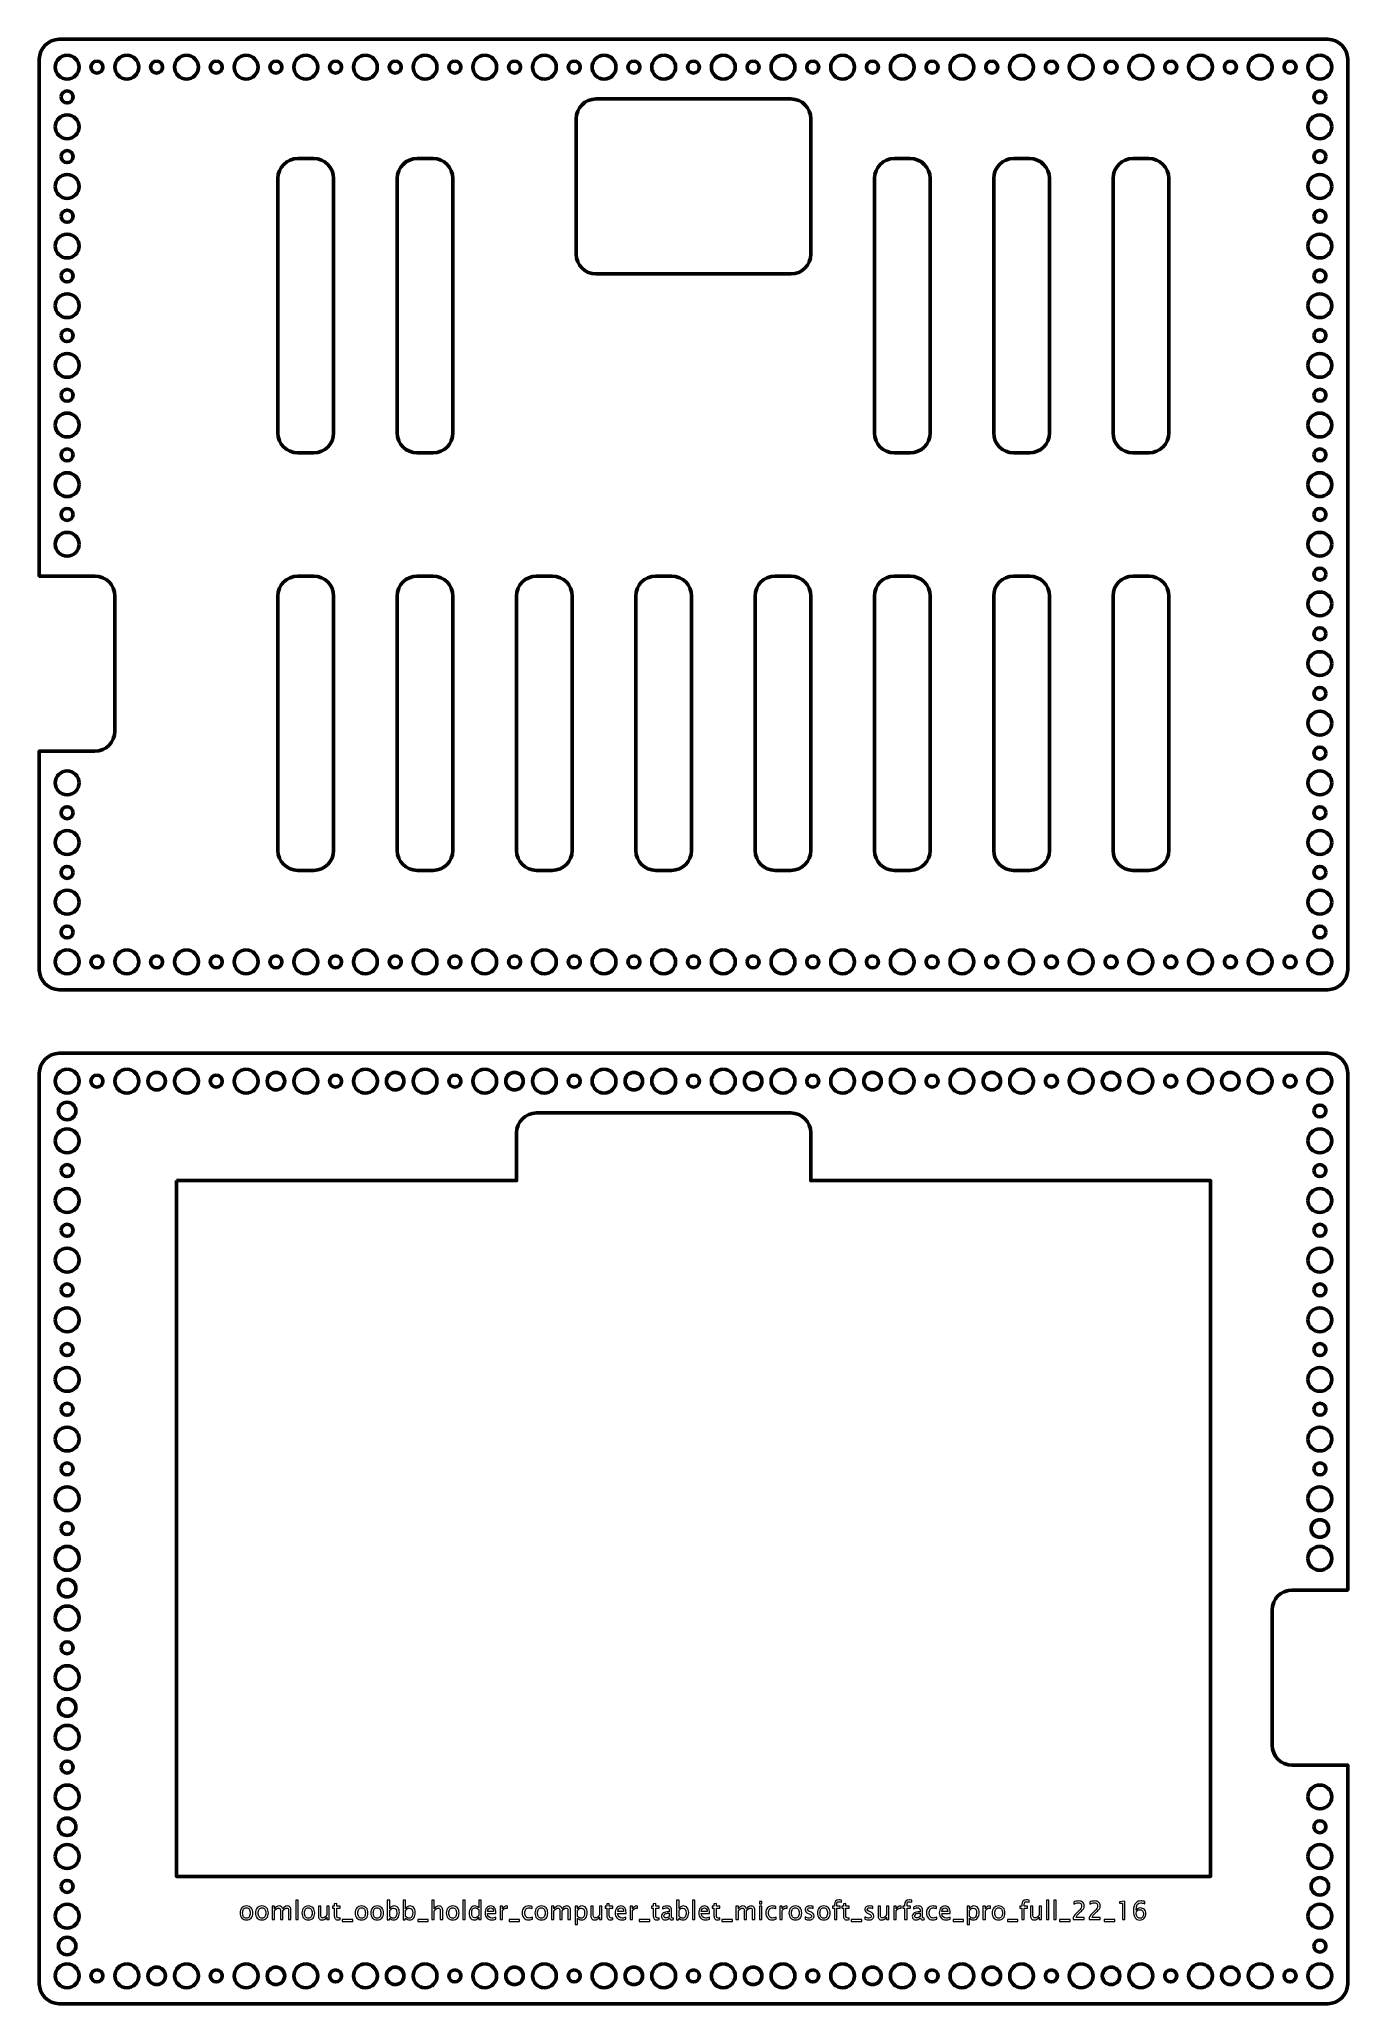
# Model space of a CAD drawing. Header units: centimetres. Extents: x -16.4 to 16.4, y -24.7 to 24.7.
import ezdxf

# ---------------------------------------------------------------- set-up
doc = ezdxf.new("R2010")
doc.units = ezdxf.units.CM
doc.header["$MEASUREMENT"] = 0
doc.layers.add('Layer 1', color=7, linetype='Continuous')

msp = doc.modelspace()

# ---------------------------------------------------------------- linework, layer by layer
at = {"layer": 'Layer 1', "lineweight": 53}
for centre, major_axis in [((-15.75001, 23.99999), (0, 0.30001)), ((-14.25001, 23.99999), (0, 0.30001)), ((-12.75001, 23.99999), (0, 0.30001)), ((-11.25001, 23.99999), (0, 0.30001)), ((-9.75001, 23.99999), (0, 0.30001)), ((-8.25001, 23.99999), (0, 0.30001)), ((-6.75001, 23.99999), (0, 0.30001)), ((-5.25001, 23.99999), (0, 0.30001)), ((-3.75001, 23.99999), (0, 0.30001)), ((-2.25001, 23.99999), (0, 0.30001)), ((-0.75001, 23.99999), (0, 0.30001)), ((0.74999, 23.99999), (0, 0.30001)), ((2.24999, 23.99999), (0, 0.30001)), ((3.74999, 23.99999), (0, 0.30001)), ((5.24999, 23.99999), (0, 0.30001)), ((6.74999, 23.99999), (0, 0.30001)), ((8.24999, 23.99999), (0, 0.30001)), ((9.74999, 23.99999), (0, 0.30001)), ((11.24999, 23.99999), (0, 0.30001)), ((12.74999, 23.99999), (0, 0.30001)), ((14.24999, 23.99999), (0, 0.30001)), ((15.74999, 23.99999), (0, 0.30001)), ((-15, 24), (0, 0.15)), ((-13.5, 24), (0, 0.15)), ((-12, 24), (0, 0.15)), ((-10.5, 24), (0, 0.15)), ((-9, 24), (0, 0.15)), ((-7.5, 24), (0, 0.15)), ((-6, 24), (0, 0.15)), ((-4.5, 24), (0, 0.15)), ((-3, 24), (0, 0.15)), ((-1.5, 24), (0, 0.15)), ((0, 24), (0, 0.15)), ((1.5, 24), (0, 0.15)), ((3, 24), (0, 0.15)), ((4.5, 24), (0, 0.15)), ((6, 24), (0, 0.15)), ((7.5, 24), (0, 0.15)), ((9, 24), (0, 0.15)), ((10.5, 24), (0, 0.15)), ((12, 24), (0, 0.15)), ((13.5, 24), (0, 0.15)), ((15, 24), (0, 0.15)), ((-15.75001, 1.49999), (0, 0.30001)), ((-15, 1.5), (0, 0.15)), ((-14.25001, 1.49999), (0, 0.30001)), ((-13.5, 1.5), (0, 0.15)), ((-12.75001, 1.49999), (0, 0.30001)), ((-12, 1.5), (0, 0.15)), ((-11.25001, 1.49999), (0, 0.30001)), ((-10.5, 1.5), (0, 0.15)), ((-9.75001, 1.49999), (0, 0.30001)), ((-9, 1.5), (0, 0.15)), ((-8.25001, 1.49999), (0, 0.30001)), ((-7.5, 1.5), (0, 0.15)), ((-6.75001, 1.49999), (0, 0.30001)), ((-6, 1.5), (0, 0.15)), ((-5.25001, 1.49999), (0, 0.30001)), ((-4.5, 1.5), (0, 0.15)), ((-3.75001, 1.49999), (0, 0.30001)), ((-3, 1.5), (0, 0.15)), ((-2.25001, 1.49999), (0, 0.30001)), ((-1.5, 1.5), (0, 0.15)), ((-0.75001, 1.49999), (0, 0.30001)), ((0, 1.5), (0, 0.15)), ((0.74999, 1.49999), (0, 0.30001)), ((1.5, 1.5), (0, 0.15)), ((2.24999, 1.49999), (0, 0.30001)), ((3, 1.5), (0, 0.15)), ((3.74999, 1.49999), (0, 0.30001)), ((4.5, 1.5), (0, 0.15)), ((5.24999, 1.49999), (0, 0.30001)), ((6, 1.5), (0, 0.15)), ((6.74999, 1.49999), (0, 0.30001)), ((7.5, 1.5), (0, 0.15)), ((8.24999, 1.49999), (0, 0.30001)), ((9, 1.5), (0, 0.15)), ((9.74999, 1.49999), (0, 0.30001)), ((10.5, 1.5), (0, 0.15)), ((11.24999, 1.49999), (0, 0.30001)), ((12, 1.5), (0, 0.15)), ((12.74999, 1.49999), (0, 0.30001)), ((13.5, 1.5), (0, 0.15)), ((14.24999, 1.49999), (0, 0.30001)), ((15, 1.5), (0, 0.15)), ((15.74999, 1.49999), (0, 0.30001)), ((-15.74999, -1.50001), (0, 0.30001)), ((-15, -1.5), (0, 0.15)), ((-14.24999, -1.50001), (0, 0.30001)), ((-13.5, -1.5), (0, 0.22)), ((-12.74999, -1.50001), (0, 0.30001)), ((-12, -1.5), (0, 0.15)), ((-11.24999, -1.50001), (0, 0.30001)), ((-10.5, -1.5), (0, 0.22)), ((-9.74999, -1.50001), (0, 0.30001)), ((-9, -1.5), (0, 0.15)), ((-8.24999, -1.50001), (0, 0.30001)), ((-7.5, -1.5), (0, 0.22)), ((-6.74999, -1.50001), (0, 0.30001)), ((-6, -1.5), (0, 0.15)), ((-5.24999, -1.50001), (0, 0.30001)), ((-4.5, -1.5), (0, 0.22)), ((-3.74999, -1.50001), (0, 0.30001)), ((-3, -1.5), (0, 0.15)), ((-2.24999, -1.50001), (0, 0.30001)), ((-1.5, -1.5), (0, 0.22)), ((-0.74999, -1.50001), (0, 0.30001)), ((0, -1.5), (0, 0.15)), ((0.75001, -1.50001), (0, 0.30001)), ((1.5, -1.5), (0, 0.22)), ((2.25001, -1.50001), (0, 0.30001)), ((3, -1.5), (0, 0.15)), ((3.75001, -1.50001), (0, 0.30001)), ((4.5, -1.5), (0, 0.22)), ((5.25001, -1.50001), (0, 0.30001)), ((6, -1.5), (0, 0.15)), ((6.75001, -1.50001), (0, 0.30001)), ((7.5, -1.5), (0, 0.22)), ((8.25001, -1.50001), (0, 0.30001)), ((9, -1.5), (0, 0.15)), ((9.75001, -1.50001), (0, 0.30001)), ((10.5, -1.5), (0, 0.22)), ((11.25001, -1.50001), (0, 0.30001)), ((12, -1.5), (0, 0.15)), ((12.75001, -1.50001), (0, 0.30001)), ((13.5, -1.5), (0, 0.22)), ((14.25001, -1.50001), (0, 0.30001)), ((15, -1.5), (0, 0.15)), ((15.75001, -1.50001), (0, 0.30001)), ((-15.74999, -24.00001), (0, 0.30001)), ((-14.24999, -24.00001), (0, 0.30001)), ((-12.74999, -24.00001), (0, 0.30001)), ((-11.24999, -24.00001), (0, 0.30001)), ((-9.74999, -24.00001), (0, 0.30001)), ((-8.24999, -24.00001), (0, 0.30001)), ((-6.74999, -24.00001), (0, 0.30001)), ((-5.24999, -24.00001), (0, 0.30001)), ((-3.74999, -24.00001), (0, 0.30001)), ((-2.24999, -24.00001), (0, 0.30001)), ((-0.74999, -24.00001), (0, 0.30001)), ((0.75001, -24.00001), (0, 0.30001)), ((2.25001, -24.00001), (0, 0.30001)), ((3.75001, -24.00001), (0, 0.30001)), ((5.25001, -24.00001), (0, 0.30001)), ((6.75001, -24.00001), (0, 0.30001)), ((8.25001, -24.00001), (0, 0.30001)), ((9.75001, -24.00001), (0, 0.30001)), ((11.25001, -24.00001), (0, 0.30001)), ((12.75001, -24.00001), (0, 0.30001)), ((14.25001, -24.00001), (0, 0.30001)), ((15.75001, -24.00001), (0, 0.30001)), ((-15, -24), (0, 0.15)), ((-13.5, -24), (0, 0.22)), ((-12, -24), (0, 0.15)), ((-10.5, -24), (0, 0.22)), ((-9, -24), (0, 0.15)), ((-7.5, -24), (0, 0.22)), ((-6, -24), (0, 0.15)), ((-4.5, -24), (0, 0.22)), ((-3, -24), (0, 0.15)), ((-1.5, -24), (0, 0.22)), ((0, -24), (0, 0.15)), ((1.5, -24), (0, 0.22)), ((3, -24), (0, 0.15)), ((4.5, -24), (0, 0.22)), ((6, -24), (0, 0.15)), ((7.5, -24), (0, 0.22)), ((9, -24), (0, 0.15)), ((10.5, -24), (0, 0.22)), ((12, -24), (0, 0.15)), ((13.5, -24), (0, 0.22)), ((15, -24), (0, 0.15))]:
    msp.add_ellipse(centre, major_axis=major_axis, ratio=1, dxfattribs=at)
for points, knots in [([(16.45, 1.3), (16.45, 1.3), (16.45, 24.2), (16.45, 24.2), (16.45, 24.2), (16.45, 24.47614), (16.22614, 24.7), (15.95, 24.7), (15.95, 24.7), (15.95, 24.7), (-15.95, 24.7), (-15.95, 24.7), (-15.95, 24.7), (-16.22614, 24.7), (-16.45, 24.47614), (-16.45, 24.2), (-16.45, 24.2), (-16.45, 24.2), (-16.45, 11.2), (-16.45, 11.2), (-16.45, 11.2), (-16.45, 11.2), (-15.05, 11.2), (-15.05, 11.2), (-15.05, 11.2), (-14.77386, 11.2), (-14.55, 10.97614), (-14.55, 10.7), (-14.55, 10.7), (-14.55, 10.7), (-14.55, 7.3), (-14.55, 7.3), (-14.55, 7.3), (-14.55, 7.02386), (-14.77386, 6.8), (-15.05, 6.8), (-15.05, 6.8), (-15.05, 6.8), (-16.45, 6.8), (-16.45, 6.8), (-16.45, 6.8), (-16.45, 6.8), (-16.45, 1.3), (-16.45, 1.3), (-16.45, 1.3), (-16.45, 1.02386), (-16.22614, 0.8), (-15.95, 0.8), (-15.95, 0.8), (-15.95, 0.8), (15.95, 0.8), (15.95, 0.8), (15.95, 0.8), (16.22614, 0.8), (16.45, 1.02386), (16.45, 1.3)], [0, 0, 0, 0, 0.06666667, 0.06666667, 0.06666667, 0.06666667, 0.13333333, 0.13333333, 0.13333333, 0.13333333, 0.2, 0.2, 0.2, 0.2, 0.26666667, 0.26666667, 0.26666667, 0.26666667, 0.33333333, 0.33333333, 0.33333333, 0.33333333, 0.4, 0.4, 0.4, 0.4, 0.46666667, 0.46666667, 0.46666667, 0.46666667, 0.53333333, 0.53333333, 0.53333333, 0.53333333, 0.6, 0.6, 0.6, 0.6, 0.66666667, 0.66666667, 0.66666667, 0.66666667, 0.73333333, 0.73333333, 0.73333333, 0.73333333, 0.8, 0.8, 0.8, 0.8, 0.86666667, 0.86666667, 0.86666667, 0.86666667, 1, 1, 1, 1]), ([(-15.9, 23.25), (-15.9, 23.33284), (-15.83284, 23.4), (-15.75, 23.4), (-15.75, 23.4), (-15.66716, 23.4), (-15.6, 23.33284), (-15.6, 23.25), (-15.6, 23.25), (-15.6, 23.16716), (-15.66716, 23.1), (-15.75, 23.1), (-15.75, 23.1), (-15.83284, 23.1), (-15.9, 23.16716), (-15.9, 23.25)], [0, 0, 0, 0, 0.2, 0.2, 0.2, 0.2, 0.4, 0.4, 0.4, 0.4, 0.6, 0.6, 0.6, 0.6, 1, 1, 1, 1]), ([(15.9, 23.25), (15.9, 23.33284), (15.83284, 23.4), (15.75, 23.4), (15.75, 23.4), (15.66716, 23.4), (15.6, 23.33284), (15.6, 23.25), (15.6, 23.25), (15.6, 23.16716), (15.66716, 23.1), (15.75, 23.1), (15.75, 23.1), (15.83284, 23.1), (15.9, 23.16716), (15.9, 23.25)], [0, 0, 0, 0, 0.2, 0.2, 0.2, 0.2, 0.4, 0.4, 0.4, 0.4, 0.6, 0.6, 0.6, 0.6, 1, 1, 1, 1]), ([(-16.05, 22.5), (-16.05, 22.66569), (-15.91569, 22.8), (-15.75, 22.8), (-15.75, 22.8), (-15.58431, 22.8), (-15.45, 22.66569), (-15.45, 22.5), (-15.45, 22.5), (-15.45, 22.33431), (-15.58431, 22.2), (-15.75, 22.2), (-15.75, 22.2), (-15.91569, 22.2), (-16.05, 22.33431), (-16.05, 22.5)], [0, 0, 0, 0, 0.2, 0.2, 0.2, 0.2, 0.4, 0.4, 0.4, 0.4, 0.6, 0.6, 0.6, 0.6, 1, 1, 1, 1]), ([(2.95, 19.3), (2.95, 19.3), (2.95, 22.7), (2.95, 22.7), (2.95, 22.7), (2.95, 22.97614), (2.72614, 23.2), (2.45, 23.2), (2.45, 23.2), (2.45, 23.2), (-2.45, 23.2), (-2.45, 23.2), (-2.45, 23.2), (-2.72614, 23.2), (-2.95, 22.97614), (-2.95, 22.7), (-2.95, 22.7), (-2.95, 22.7), (-2.95, 19.3), (-2.95, 19.3), (-2.95, 19.3), (-2.95, 19.02386), (-2.72614, 18.8), (-2.45, 18.8), (-2.45, 18.8), (-2.45, 18.8), (2.45, 18.8), (2.45, 18.8), (2.45, 18.8), (2.72614, 18.8), (2.95, 19.02386), (2.95, 19.3)], [0, 0, 0, 0, 0.11111111, 0.11111111, 0.11111111, 0.11111111, 0.22222222, 0.22222222, 0.22222222, 0.22222222, 0.33333333, 0.33333333, 0.33333333, 0.33333333, 0.44444444, 0.44444444, 0.44444444, 0.44444444, 0.55555556, 0.55555556, 0.55555556, 0.55555556, 0.66666667, 0.66666667, 0.66666667, 0.66666667, 0.77777778, 0.77777778, 0.77777778, 0.77777778, 1, 1, 1, 1]), ([(16.05, 22.5), (16.05, 22.66569), (15.91569, 22.8), (15.75, 22.8), (15.75, 22.8), (15.58431, 22.8), (15.45, 22.66569), (15.45, 22.5), (15.45, 22.5), (15.45, 22.33431), (15.58431, 22.2), (15.75, 22.2), (15.75, 22.2), (15.91569, 22.2), (16.05, 22.33431), (16.05, 22.5)], [0, 0, 0, 0, 0.2, 0.2, 0.2, 0.2, 0.4, 0.4, 0.4, 0.4, 0.6, 0.6, 0.6, 0.6, 1, 1, 1, 1]), ([(-15.9, 21.75), (-15.9, 21.83284), (-15.83284, 21.9), (-15.75, 21.9), (-15.75, 21.9), (-15.66716, 21.9), (-15.6, 21.83284), (-15.6, 21.75), (-15.6, 21.75), (-15.6, 21.66716), (-15.66716, 21.6), (-15.75, 21.6), (-15.75, 21.6), (-15.83284, 21.6), (-15.9, 21.66716), (-15.9, 21.75)], [0, 0, 0, 0, 0.2, 0.2, 0.2, 0.2, 0.4, 0.4, 0.4, 0.4, 0.6, 0.6, 0.6, 0.6, 1, 1, 1, 1]), ([(15.9, 21.75), (15.9, 21.83284), (15.83284, 21.9), (15.75, 21.9), (15.75, 21.9), (15.66716, 21.9), (15.6, 21.83284), (15.6, 21.75), (15.6, 21.75), (15.6, 21.66716), (15.66716, 21.6), (15.75, 21.6), (15.75, 21.6), (15.83284, 21.6), (15.9, 21.66716), (15.9, 21.75)], [0, 0, 0, 0, 0.2, 0.2, 0.2, 0.2, 0.4, 0.4, 0.4, 0.4, 0.6, 0.6, 0.6, 0.6, 1, 1, 1, 1]), ([(-16.05, 21), (-16.05, 21.16569), (-15.91569, 21.3), (-15.75, 21.3), (-15.75, 21.3), (-15.58431, 21.3), (-15.45, 21.16569), (-15.45, 21), (-15.45, 21), (-15.45, 20.83431), (-15.58431, 20.7), (-15.75, 20.7), (-15.75, 20.7), (-15.91569, 20.7), (-16.05, 20.83431), (-16.05, 21)], [0, 0, 0, 0, 0.2, 0.2, 0.2, 0.2, 0.4, 0.4, 0.4, 0.4, 0.6, 0.6, 0.6, 0.6, 1, 1, 1, 1]), ([(-9.05, 14.8), (-9.05, 14.8), (-9.05, 21.2), (-9.05, 21.2), (-9.05, 21.2), (-9.05, 21.47614), (-9.27386, 21.7), (-9.55, 21.7), (-9.55, 21.7), (-9.55, 21.7), (-9.95, 21.7), (-9.95, 21.7), (-9.95, 21.7), (-10.22614, 21.7), (-10.45, 21.47614), (-10.45, 21.2), (-10.45, 21.2), (-10.45, 21.2), (-10.45, 14.8), (-10.45, 14.8), (-10.45, 14.8), (-10.45, 14.52386), (-10.22614, 14.3), (-9.95, 14.3), (-9.95, 14.3), (-9.95, 14.3), (-9.55, 14.3), (-9.55, 14.3), (-9.55, 14.3), (-9.27386, 14.3), (-9.05, 14.52386), (-9.05, 14.8)], [0, 0, 0, 0, 0.11111111, 0.11111111, 0.11111111, 0.11111111, 0.22222222, 0.22222222, 0.22222222, 0.22222222, 0.33333333, 0.33333333, 0.33333333, 0.33333333, 0.44444444, 0.44444444, 0.44444444, 0.44444444, 0.55555556, 0.55555556, 0.55555556, 0.55555556, 0.66666667, 0.66666667, 0.66666667, 0.66666667, 0.77777778, 0.77777778, 0.77777778, 0.77777778, 1, 1, 1, 1]), ([(-6.05, 14.8), (-6.05, 14.8), (-6.05, 21.2), (-6.05, 21.2), (-6.05, 21.2), (-6.05, 21.47614), (-6.27386, 21.7), (-6.55, 21.7), (-6.55, 21.7), (-6.55, 21.7), (-6.95, 21.7), (-6.95, 21.7), (-6.95, 21.7), (-7.22614, 21.7), (-7.45, 21.47614), (-7.45, 21.2), (-7.45, 21.2), (-7.45, 21.2), (-7.45, 14.8), (-7.45, 14.8), (-7.45, 14.8), (-7.45, 14.52386), (-7.22614, 14.3), (-6.95, 14.3), (-6.95, 14.3), (-6.95, 14.3), (-6.55, 14.3), (-6.55, 14.3), (-6.55, 14.3), (-6.27386, 14.3), (-6.05, 14.52386), (-6.05, 14.8)], [0, 0, 0, 0, 0.11111111, 0.11111111, 0.11111111, 0.11111111, 0.22222222, 0.22222222, 0.22222222, 0.22222222, 0.33333333, 0.33333333, 0.33333333, 0.33333333, 0.44444444, 0.44444444, 0.44444444, 0.44444444, 0.55555556, 0.55555556, 0.55555556, 0.55555556, 0.66666667, 0.66666667, 0.66666667, 0.66666667, 0.77777778, 0.77777778, 0.77777778, 0.77777778, 1, 1, 1, 1]), ([(5.95, 14.8), (5.95, 14.8), (5.95, 21.2), (5.95, 21.2), (5.95, 21.2), (5.95, 21.47614), (5.72614, 21.7), (5.45, 21.7), (5.45, 21.7), (5.45, 21.7), (5.05, 21.7), (5.05, 21.7), (5.05, 21.7), (4.77386, 21.7), (4.55, 21.47614), (4.55, 21.2), (4.55, 21.2), (4.55, 21.2), (4.55, 14.8), (4.55, 14.8), (4.55, 14.8), (4.55, 14.52386), (4.77386, 14.3), (5.05, 14.3), (5.05, 14.3), (5.05, 14.3), (5.45, 14.3), (5.45, 14.3), (5.45, 14.3), (5.72614, 14.3), (5.95, 14.52386), (5.95, 14.8)], [0, 0, 0, 0, 0.11111111, 0.11111111, 0.11111111, 0.11111111, 0.22222222, 0.22222222, 0.22222222, 0.22222222, 0.33333333, 0.33333333, 0.33333333, 0.33333333, 0.44444444, 0.44444444, 0.44444444, 0.44444444, 0.55555556, 0.55555556, 0.55555556, 0.55555556, 0.66666667, 0.66666667, 0.66666667, 0.66666667, 0.77777778, 0.77777778, 0.77777778, 0.77777778, 1, 1, 1, 1]), ([(8.95, 14.8), (8.95, 14.8), (8.95, 21.2), (8.95, 21.2), (8.95, 21.2), (8.95, 21.47614), (8.72614, 21.7), (8.45, 21.7), (8.45, 21.7), (8.45, 21.7), (8.05, 21.7), (8.05, 21.7), (8.05, 21.7), (7.77386, 21.7), (7.55, 21.47614), (7.55, 21.2), (7.55, 21.2), (7.55, 21.2), (7.55, 14.8), (7.55, 14.8), (7.55, 14.8), (7.55, 14.52386), (7.77386, 14.3), (8.05, 14.3), (8.05, 14.3), (8.05, 14.3), (8.45, 14.3), (8.45, 14.3), (8.45, 14.3), (8.72614, 14.3), (8.95, 14.52386), (8.95, 14.8)], [0, 0, 0, 0, 0.11111111, 0.11111111, 0.11111111, 0.11111111, 0.22222222, 0.22222222, 0.22222222, 0.22222222, 0.33333333, 0.33333333, 0.33333333, 0.33333333, 0.44444444, 0.44444444, 0.44444444, 0.44444444, 0.55555556, 0.55555556, 0.55555556, 0.55555556, 0.66666667, 0.66666667, 0.66666667, 0.66666667, 0.77777778, 0.77777778, 0.77777778, 0.77777778, 1, 1, 1, 1]), ([(11.95, 14.8), (11.95, 14.8), (11.95, 21.2), (11.95, 21.2), (11.95, 21.2), (11.95, 21.47614), (11.72614, 21.7), (11.45, 21.7), (11.45, 21.7), (11.45, 21.7), (11.05, 21.7), (11.05, 21.7), (11.05, 21.7), (10.77386, 21.7), (10.55, 21.47614), (10.55, 21.2), (10.55, 21.2), (10.55, 21.2), (10.55, 14.8), (10.55, 14.8), (10.55, 14.8), (10.55, 14.52386), (10.77386, 14.3), (11.05, 14.3), (11.05, 14.3), (11.05, 14.3), (11.45, 14.3), (11.45, 14.3), (11.45, 14.3), (11.72614, 14.3), (11.95, 14.52386), (11.95, 14.8)], [0, 0, 0, 0, 0.11111111, 0.11111111, 0.11111111, 0.11111111, 0.22222222, 0.22222222, 0.22222222, 0.22222222, 0.33333333, 0.33333333, 0.33333333, 0.33333333, 0.44444444, 0.44444444, 0.44444444, 0.44444444, 0.55555556, 0.55555556, 0.55555556, 0.55555556, 0.66666667, 0.66666667, 0.66666667, 0.66666667, 0.77777778, 0.77777778, 0.77777778, 0.77777778, 1, 1, 1, 1]), ([(16.05, 21), (16.05, 21.16569), (15.91569, 21.3), (15.75, 21.3), (15.75, 21.3), (15.58431, 21.3), (15.45, 21.16569), (15.45, 21), (15.45, 21), (15.45, 20.83431), (15.58431, 20.7), (15.75, 20.7), (15.75, 20.7), (15.91569, 20.7), (16.05, 20.83431), (16.05, 21)], [0, 0, 0, 0, 0.2, 0.2, 0.2, 0.2, 0.4, 0.4, 0.4, 0.4, 0.6, 0.6, 0.6, 0.6, 1, 1, 1, 1]), ([(-15.9, 20.25), (-15.9, 20.33284), (-15.83284, 20.4), (-15.75, 20.4), (-15.75, 20.4), (-15.66716, 20.4), (-15.6, 20.33284), (-15.6, 20.25), (-15.6, 20.25), (-15.6, 20.16716), (-15.66716, 20.1), (-15.75, 20.1), (-15.75, 20.1), (-15.83284, 20.1), (-15.9, 20.16716), (-15.9, 20.25)], [0, 0, 0, 0, 0.2, 0.2, 0.2, 0.2, 0.4, 0.4, 0.4, 0.4, 0.6, 0.6, 0.6, 0.6, 1, 1, 1, 1]), ([(15.6, 20.25), (15.6, 20.33284), (15.66716, 20.4), (15.75, 20.4), (15.75, 20.4), (15.83284, 20.4), (15.9, 20.33284), (15.9, 20.25), (15.9, 20.25), (15.9, 20.16716), (15.83284, 20.1), (15.75, 20.1), (15.75, 20.1), (15.66716, 20.1), (15.6, 20.16716), (15.6, 20.25)], [0, 0, 0, 0, 0.2, 0.2, 0.2, 0.2, 0.4, 0.4, 0.4, 0.4, 0.6, 0.6, 0.6, 0.6, 1, 1, 1, 1]), ([(-16.05, 19.5), (-16.05, 19.66569), (-15.91569, 19.8), (-15.75, 19.8), (-15.75, 19.8), (-15.58431, 19.8), (-15.45, 19.66569), (-15.45, 19.5), (-15.45, 19.5), (-15.45, 19.33431), (-15.58431, 19.2), (-15.75, 19.2), (-15.75, 19.2), (-15.91569, 19.2), (-16.05, 19.33431), (-16.05, 19.5)], [0, 0, 0, 0, 0.2, 0.2, 0.2, 0.2, 0.4, 0.4, 0.4, 0.4, 0.6, 0.6, 0.6, 0.6, 1, 1, 1, 1]), ([(15.45, 19.5), (15.45, 19.66569), (15.58431, 19.8), (15.75, 19.8), (15.75, 19.8), (15.91569, 19.8), (16.05, 19.66569), (16.05, 19.5), (16.05, 19.5), (16.05, 19.33431), (15.91569, 19.2), (15.75, 19.2), (15.75, 19.2), (15.58431, 19.2), (15.45, 19.33431), (15.45, 19.5)], [0, 0, 0, 0, 0.2, 0.2, 0.2, 0.2, 0.4, 0.4, 0.4, 0.4, 0.6, 0.6, 0.6, 0.6, 1, 1, 1, 1]), ([(-15.9, 18.75), (-15.9, 18.83284), (-15.83284, 18.9), (-15.75, 18.9), (-15.75, 18.9), (-15.66716, 18.9), (-15.6, 18.83284), (-15.6, 18.75), (-15.6, 18.75), (-15.6, 18.66716), (-15.66716, 18.6), (-15.75, 18.6), (-15.75, 18.6), (-15.83284, 18.6), (-15.9, 18.66716), (-15.9, 18.75)], [0, 0, 0, 0, 0.2, 0.2, 0.2, 0.2, 0.4, 0.4, 0.4, 0.4, 0.6, 0.6, 0.6, 0.6, 1, 1, 1, 1]), ([(15.6, 18.75), (15.6, 18.83284), (15.66716, 18.9), (15.75, 18.9), (15.75, 18.9), (15.83284, 18.9), (15.9, 18.83284), (15.9, 18.75), (15.9, 18.75), (15.9, 18.66716), (15.83284, 18.6), (15.75, 18.6), (15.75, 18.6), (15.66716, 18.6), (15.6, 18.66716), (15.6, 18.75)], [0, 0, 0, 0, 0.2, 0.2, 0.2, 0.2, 0.4, 0.4, 0.4, 0.4, 0.6, 0.6, 0.6, 0.6, 1, 1, 1, 1]), ([(-16.05, 18), (-16.05, 18.16569), (-15.91569, 18.3), (-15.75, 18.3), (-15.75, 18.3), (-15.58431, 18.3), (-15.45, 18.16569), (-15.45, 18), (-15.45, 18), (-15.45, 17.83431), (-15.58431, 17.7), (-15.75, 17.7), (-15.75, 17.7), (-15.91569, 17.7), (-16.05, 17.83431), (-16.05, 18)], [0, 0, 0, 0, 0.2, 0.2, 0.2, 0.2, 0.4, 0.4, 0.4, 0.4, 0.6, 0.6, 0.6, 0.6, 1, 1, 1, 1]), ([(15.45, 18), (15.45, 18.16569), (15.58431, 18.3), (15.75, 18.3), (15.75, 18.3), (15.91569, 18.3), (16.05, 18.16569), (16.05, 18), (16.05, 18), (16.05, 17.83431), (15.91569, 17.7), (15.75, 17.7), (15.75, 17.7), (15.58431, 17.7), (15.45, 17.83431), (15.45, 18)], [0, 0, 0, 0, 0.2, 0.2, 0.2, 0.2, 0.4, 0.4, 0.4, 0.4, 0.6, 0.6, 0.6, 0.6, 1, 1, 1, 1]), ([(-15.9, 17.25), (-15.9, 17.33284), (-15.83284, 17.4), (-15.75, 17.4), (-15.75, 17.4), (-15.66716, 17.4), (-15.6, 17.33284), (-15.6, 17.25), (-15.6, 17.25), (-15.6, 17.16716), (-15.66716, 17.1), (-15.75, 17.1), (-15.75, 17.1), (-15.83284, 17.1), (-15.9, 17.16716), (-15.9, 17.25)], [0, 0, 0, 0, 0.2, 0.2, 0.2, 0.2, 0.4, 0.4, 0.4, 0.4, 0.6, 0.6, 0.6, 0.6, 1, 1, 1, 1]), ([(15.6, 17.25), (15.6, 17.33284), (15.66716, 17.4), (15.75, 17.4), (15.75, 17.4), (15.83284, 17.4), (15.9, 17.33284), (15.9, 17.25), (15.9, 17.25), (15.9, 17.16716), (15.83284, 17.1), (15.75, 17.1), (15.75, 17.1), (15.66716, 17.1), (15.6, 17.16716), (15.6, 17.25)], [0, 0, 0, 0, 0.2, 0.2, 0.2, 0.2, 0.4, 0.4, 0.4, 0.4, 0.6, 0.6, 0.6, 0.6, 1, 1, 1, 1]), ([(-16.05, 16.5), (-16.05, 16.66569), (-15.91569, 16.8), (-15.75, 16.8), (-15.75, 16.8), (-15.58431, 16.8), (-15.45, 16.66569), (-15.45, 16.5), (-15.45, 16.5), (-15.45, 16.33431), (-15.58431, 16.2), (-15.75, 16.2), (-15.75, 16.2), (-15.91569, 16.2), (-16.05, 16.33431), (-16.05, 16.5)], [0, 0, 0, 0, 0.2, 0.2, 0.2, 0.2, 0.4, 0.4, 0.4, 0.4, 0.6, 0.6, 0.6, 0.6, 1, 1, 1, 1]), ([(15.45, 16.5), (15.45, 16.66569), (15.58431, 16.8), (15.75, 16.8), (15.75, 16.8), (15.91569, 16.8), (16.05, 16.66569), (16.05, 16.5), (16.05, 16.5), (16.05, 16.33431), (15.91569, 16.2), (15.75, 16.2), (15.75, 16.2), (15.58431, 16.2), (15.45, 16.33431), (15.45, 16.5)], [0, 0, 0, 0, 0.2, 0.2, 0.2, 0.2, 0.4, 0.4, 0.4, 0.4, 0.6, 0.6, 0.6, 0.6, 1, 1, 1, 1]), ([(-15.9, 15.75), (-15.9, 15.83284), (-15.83284, 15.9), (-15.75, 15.9), (-15.75, 15.9), (-15.66716, 15.9), (-15.6, 15.83284), (-15.6, 15.75), (-15.6, 15.75), (-15.6, 15.66716), (-15.66716, 15.6), (-15.75, 15.6), (-15.75, 15.6), (-15.83284, 15.6), (-15.9, 15.66716), (-15.9, 15.75)], [0, 0, 0, 0, 0.2, 0.2, 0.2, 0.2, 0.4, 0.4, 0.4, 0.4, 0.6, 0.6, 0.6, 0.6, 1, 1, 1, 1]), ([(15.6, 15.75), (15.6, 15.83284), (15.66716, 15.9), (15.75, 15.9), (15.75, 15.9), (15.83284, 15.9), (15.9, 15.83284), (15.9, 15.75), (15.9, 15.75), (15.9, 15.66716), (15.83284, 15.6), (15.75, 15.6), (15.75, 15.6), (15.66716, 15.6), (15.6, 15.66716), (15.6, 15.75)], [0, 0, 0, 0, 0.2, 0.2, 0.2, 0.2, 0.4, 0.4, 0.4, 0.4, 0.6, 0.6, 0.6, 0.6, 1, 1, 1, 1]), ([(-16.05, 15), (-16.05, 15.16569), (-15.91569, 15.3), (-15.75, 15.3), (-15.75, 15.3), (-15.58431, 15.3), (-15.45, 15.16569), (-15.45, 15), (-15.45, 15), (-15.45, 14.83431), (-15.58431, 14.7), (-15.75, 14.7), (-15.75, 14.7), (-15.91569, 14.7), (-16.05, 14.83431), (-16.05, 15)], [0, 0, 0, 0, 0.2, 0.2, 0.2, 0.2, 0.4, 0.4, 0.4, 0.4, 0.6, 0.6, 0.6, 0.6, 1, 1, 1, 1]), ([(15.45, 15), (15.45, 15.16569), (15.58431, 15.3), (15.75, 15.3), (15.75, 15.3), (15.91569, 15.3), (16.05, 15.16569), (16.05, 15), (16.05, 15), (16.05, 14.83431), (15.91569, 14.7), (15.75, 14.7), (15.75, 14.7), (15.58431, 14.7), (15.45, 14.83431), (15.45, 15)], [0, 0, 0, 0, 0.2, 0.2, 0.2, 0.2, 0.4, 0.4, 0.4, 0.4, 0.6, 0.6, 0.6, 0.6, 1, 1, 1, 1]), ([(-15.6, 14.25), (-15.6, 14.33284), (-15.66716, 14.4), (-15.75, 14.4), (-15.75, 14.4), (-15.83284, 14.4), (-15.9, 14.33284), (-15.9, 14.25), (-15.9, 14.25), (-15.9, 14.16716), (-15.83284, 14.1), (-15.75, 14.1), (-15.75, 14.1), (-15.66716, 14.1), (-15.6, 14.16716), (-15.6, 14.25)], [0, 0, 0, 0, 0.2, 0.2, 0.2, 0.2, 0.4, 0.4, 0.4, 0.4, 0.6, 0.6, 0.6, 0.6, 1, 1, 1, 1]), ([(15.6, 14.25), (15.6, 14.33284), (15.66716, 14.4), (15.75, 14.4), (15.75, 14.4), (15.83284, 14.4), (15.9, 14.33284), (15.9, 14.25), (15.9, 14.25), (15.9, 14.16716), (15.83284, 14.1), (15.75, 14.1), (15.75, 14.1), (15.66716, 14.1), (15.6, 14.16716), (15.6, 14.25)], [0, 0, 0, 0, 0.2, 0.2, 0.2, 0.2, 0.4, 0.4, 0.4, 0.4, 0.6, 0.6, 0.6, 0.6, 1, 1, 1, 1]), ([(-15.45, 13.5), (-15.45, 13.66569), (-15.58431, 13.8), (-15.75, 13.8), (-15.75, 13.8), (-15.91569, 13.8), (-16.05, 13.66569), (-16.05, 13.5), (-16.05, 13.5), (-16.05, 13.33431), (-15.91569, 13.2), (-15.75, 13.2), (-15.75, 13.2), (-15.58431, 13.2), (-15.45, 13.33431), (-15.45, 13.5)], [0, 0, 0, 0, 0.2, 0.2, 0.2, 0.2, 0.4, 0.4, 0.4, 0.4, 0.6, 0.6, 0.6, 0.6, 1, 1, 1, 1]), ([(15.45, 13.5), (15.45, 13.66569), (15.58431, 13.8), (15.75, 13.8), (15.75, 13.8), (15.91569, 13.8), (16.05, 13.66569), (16.05, 13.5), (16.05, 13.5), (16.05, 13.33431), (15.91569, 13.2), (15.75, 13.2), (15.75, 13.2), (15.58431, 13.2), (15.45, 13.33431), (15.45, 13.5)], [0, 0, 0, 0, 0.2, 0.2, 0.2, 0.2, 0.4, 0.4, 0.4, 0.4, 0.6, 0.6, 0.6, 0.6, 1, 1, 1, 1]), ([(-15.6, 12.75), (-15.6, 12.83284), (-15.66716, 12.9), (-15.75, 12.9), (-15.75, 12.9), (-15.83284, 12.9), (-15.9, 12.83284), (-15.9, 12.75), (-15.9, 12.75), (-15.9, 12.66716), (-15.83284, 12.6), (-15.75, 12.6), (-15.75, 12.6), (-15.66716, 12.6), (-15.6, 12.66716), (-15.6, 12.75)], [0, 0, 0, 0, 0.2, 0.2, 0.2, 0.2, 0.4, 0.4, 0.4, 0.4, 0.6, 0.6, 0.6, 0.6, 1, 1, 1, 1]), ([(15.6, 12.75), (15.6, 12.83284), (15.66716, 12.9), (15.75, 12.9), (15.75, 12.9), (15.83284, 12.9), (15.9, 12.83284), (15.9, 12.75), (15.9, 12.75), (15.9, 12.66716), (15.83284, 12.6), (15.75, 12.6), (15.75, 12.6), (15.66716, 12.6), (15.6, 12.66716), (15.6, 12.75)], [0, 0, 0, 0, 0.2, 0.2, 0.2, 0.2, 0.4, 0.4, 0.4, 0.4, 0.6, 0.6, 0.6, 0.6, 1, 1, 1, 1]), ([(-15.45, 12), (-15.45, 12.16569), (-15.58431, 12.3), (-15.75, 12.3), (-15.75, 12.3), (-15.91569, 12.3), (-16.05, 12.16569), (-16.05, 12), (-16.05, 12), (-16.05, 11.83431), (-15.91569, 11.7), (-15.75, 11.7), (-15.75, 11.7), (-15.58431, 11.7), (-15.45, 11.83431), (-15.45, 12)], [0, 0, 0, 0, 0.2, 0.2, 0.2, 0.2, 0.4, 0.4, 0.4, 0.4, 0.6, 0.6, 0.6, 0.6, 1, 1, 1, 1]), ([(16.05, 12), (16.05, 12.16569), (15.91569, 12.3), (15.75, 12.3), (15.75, 12.3), (15.58431, 12.3), (15.45, 12.16569), (15.45, 12), (15.45, 12), (15.45, 11.83431), (15.58431, 11.7), (15.75, 11.7), (15.75, 11.7), (15.91569, 11.7), (16.05, 11.83431), (16.05, 12)], [0, 0, 0, 0, 0.2, 0.2, 0.2, 0.2, 0.4, 0.4, 0.4, 0.4, 0.6, 0.6, 0.6, 0.6, 1, 1, 1, 1]), ([(15.9, 11.25), (15.9, 11.33284), (15.83284, 11.4), (15.75, 11.4), (15.75, 11.4), (15.66716, 11.4), (15.6, 11.33284), (15.6, 11.25), (15.6, 11.25), (15.6, 11.16716), (15.66716, 11.1), (15.75, 11.1), (15.75, 11.1), (15.83284, 11.1), (15.9, 11.16716), (15.9, 11.25)], [0, 0, 0, 0, 0.2, 0.2, 0.2, 0.2, 0.4, 0.4, 0.4, 0.4, 0.6, 0.6, 0.6, 0.6, 1, 1, 1, 1]), ([(-9.05, 4.3), (-9.05, 4.3), (-9.05, 10.7), (-9.05, 10.7), (-9.05, 10.7), (-9.05, 10.97614), (-9.27386, 11.2), (-9.55, 11.2), (-9.55, 11.2), (-9.55, 11.2), (-9.95, 11.2), (-9.95, 11.2), (-9.95, 11.2), (-10.22614, 11.2), (-10.45, 10.97614), (-10.45, 10.7), (-10.45, 10.7), (-10.45, 10.7), (-10.45, 4.3), (-10.45, 4.3), (-10.45, 4.3), (-10.45, 4.02386), (-10.22614, 3.8), (-9.95, 3.8), (-9.95, 3.8), (-9.95, 3.8), (-9.55, 3.8), (-9.55, 3.8), (-9.55, 3.8), (-9.27386, 3.8), (-9.05, 4.02386), (-9.05, 4.3)], [0, 0, 0, 0, 0.11111111, 0.11111111, 0.11111111, 0.11111111, 0.22222222, 0.22222222, 0.22222222, 0.22222222, 0.33333333, 0.33333333, 0.33333333, 0.33333333, 0.44444444, 0.44444444, 0.44444444, 0.44444444, 0.55555556, 0.55555556, 0.55555556, 0.55555556, 0.66666667, 0.66666667, 0.66666667, 0.66666667, 0.77777778, 0.77777778, 0.77777778, 0.77777778, 1, 1, 1, 1]), ([(-6.05, 4.3), (-6.05, 4.3), (-6.05, 10.7), (-6.05, 10.7), (-6.05, 10.7), (-6.05, 10.97614), (-6.27386, 11.2), (-6.55, 11.2), (-6.55, 11.2), (-6.55, 11.2), (-6.95, 11.2), (-6.95, 11.2), (-6.95, 11.2), (-7.22614, 11.2), (-7.45, 10.97614), (-7.45, 10.7), (-7.45, 10.7), (-7.45, 10.7), (-7.45, 4.3), (-7.45, 4.3), (-7.45, 4.3), (-7.45, 4.02386), (-7.22614, 3.8), (-6.95, 3.8), (-6.95, 3.8), (-6.95, 3.8), (-6.55, 3.8), (-6.55, 3.8), (-6.55, 3.8), (-6.27386, 3.8), (-6.05, 4.02386), (-6.05, 4.3)], [0, 0, 0, 0, 0.11111111, 0.11111111, 0.11111111, 0.11111111, 0.22222222, 0.22222222, 0.22222222, 0.22222222, 0.33333333, 0.33333333, 0.33333333, 0.33333333, 0.44444444, 0.44444444, 0.44444444, 0.44444444, 0.55555556, 0.55555556, 0.55555556, 0.55555556, 0.66666667, 0.66666667, 0.66666667, 0.66666667, 0.77777778, 0.77777778, 0.77777778, 0.77777778, 1, 1, 1, 1]), ([(-3.05, 4.3), (-3.05, 4.3), (-3.05, 10.7), (-3.05, 10.7), (-3.05, 10.7), (-3.05, 10.97614), (-3.27386, 11.2), (-3.55, 11.2), (-3.55, 11.2), (-3.55, 11.2), (-3.95, 11.2), (-3.95, 11.2), (-3.95, 11.2), (-4.22614, 11.2), (-4.45, 10.97614), (-4.45, 10.7), (-4.45, 10.7), (-4.45, 10.7), (-4.45, 4.3), (-4.45, 4.3), (-4.45, 4.3), (-4.45, 4.02386), (-4.22614, 3.8), (-3.95, 3.8), (-3.95, 3.8), (-3.95, 3.8), (-3.55, 3.8), (-3.55, 3.8), (-3.55, 3.8), (-3.27386, 3.8), (-3.05, 4.02386), (-3.05, 4.3)], [0, 0, 0, 0, 0.11111111, 0.11111111, 0.11111111, 0.11111111, 0.22222222, 0.22222222, 0.22222222, 0.22222222, 0.33333333, 0.33333333, 0.33333333, 0.33333333, 0.44444444, 0.44444444, 0.44444444, 0.44444444, 0.55555556, 0.55555556, 0.55555556, 0.55555556, 0.66666667, 0.66666667, 0.66666667, 0.66666667, 0.77777778, 0.77777778, 0.77777778, 0.77777778, 1, 1, 1, 1]), ([(-0.05, 4.3), (-0.05, 4.3), (-0.05, 10.7), (-0.05, 10.7), (-0.05, 10.7), (-0.05, 10.97614), (-0.27386, 11.2), (-0.55, 11.2), (-0.55, 11.2), (-0.55, 11.2), (-0.95, 11.2), (-0.95, 11.2), (-0.95, 11.2), (-1.22614, 11.2), (-1.45, 10.97614), (-1.45, 10.7), (-1.45, 10.7), (-1.45, 10.7), (-1.45, 4.3), (-1.45, 4.3), (-1.45, 4.3), (-1.45, 4.02386), (-1.22614, 3.8), (-0.95, 3.8), (-0.95, 3.8), (-0.95, 3.8), (-0.55, 3.8), (-0.55, 3.8), (-0.55, 3.8), (-0.27386, 3.8), (-0.05, 4.02386), (-0.05, 4.3)], [0, 0, 0, 0, 0.11111111, 0.11111111, 0.11111111, 0.11111111, 0.22222222, 0.22222222, 0.22222222, 0.22222222, 0.33333333, 0.33333333, 0.33333333, 0.33333333, 0.44444444, 0.44444444, 0.44444444, 0.44444444, 0.55555556, 0.55555556, 0.55555556, 0.55555556, 0.66666667, 0.66666667, 0.66666667, 0.66666667, 0.77777778, 0.77777778, 0.77777778, 0.77777778, 1, 1, 1, 1]), ([(2.95, 4.3), (2.95, 4.3), (2.95, 10.7), (2.95, 10.7), (2.95, 10.7), (2.95, 10.97614), (2.72614, 11.2), (2.45, 11.2), (2.45, 11.2), (2.45, 11.2), (2.05, 11.2), (2.05, 11.2), (2.05, 11.2), (1.77386, 11.2), (1.55, 10.97614), (1.55, 10.7), (1.55, 10.7), (1.55, 10.7), (1.55, 4.3), (1.55, 4.3), (1.55, 4.3), (1.55, 4.02386), (1.77386, 3.8), (2.05, 3.8), (2.05, 3.8), (2.05, 3.8), (2.45, 3.8), (2.45, 3.8), (2.45, 3.8), (2.72614, 3.8), (2.95, 4.02386), (2.95, 4.3)], [0, 0, 0, 0, 0.11111111, 0.11111111, 0.11111111, 0.11111111, 0.22222222, 0.22222222, 0.22222222, 0.22222222, 0.33333333, 0.33333333, 0.33333333, 0.33333333, 0.44444444, 0.44444444, 0.44444444, 0.44444444, 0.55555556, 0.55555556, 0.55555556, 0.55555556, 0.66666667, 0.66666667, 0.66666667, 0.66666667, 0.77777778, 0.77777778, 0.77777778, 0.77777778, 1, 1, 1, 1]), ([(5.95, 4.3), (5.95, 4.3), (5.95, 10.7), (5.95, 10.7), (5.95, 10.7), (5.95, 10.97614), (5.72614, 11.2), (5.45, 11.2), (5.45, 11.2), (5.45, 11.2), (5.05, 11.2), (5.05, 11.2), (5.05, 11.2), (4.77386, 11.2), (4.55, 10.97614), (4.55, 10.7), (4.55, 10.7), (4.55, 10.7), (4.55, 4.3), (4.55, 4.3), (4.55, 4.3), (4.55, 4.02386), (4.77386, 3.8), (5.05, 3.8), (5.05, 3.8), (5.05, 3.8), (5.45, 3.8), (5.45, 3.8), (5.45, 3.8), (5.72614, 3.8), (5.95, 4.02386), (5.95, 4.3)], [0, 0, 0, 0, 0.11111111, 0.11111111, 0.11111111, 0.11111111, 0.22222222, 0.22222222, 0.22222222, 0.22222222, 0.33333333, 0.33333333, 0.33333333, 0.33333333, 0.44444444, 0.44444444, 0.44444444, 0.44444444, 0.55555556, 0.55555556, 0.55555556, 0.55555556, 0.66666667, 0.66666667, 0.66666667, 0.66666667, 0.77777778, 0.77777778, 0.77777778, 0.77777778, 1, 1, 1, 1]), ([(8.95, 4.3), (8.95, 4.3), (8.95, 10.7), (8.95, 10.7), (8.95, 10.7), (8.95, 10.97614), (8.72614, 11.2), (8.45, 11.2), (8.45, 11.2), (8.45, 11.2), (8.05, 11.2), (8.05, 11.2), (8.05, 11.2), (7.77386, 11.2), (7.55, 10.97614), (7.55, 10.7), (7.55, 10.7), (7.55, 10.7), (7.55, 4.3), (7.55, 4.3), (7.55, 4.3), (7.55, 4.02386), (7.77386, 3.8), (8.05, 3.8), (8.05, 3.8), (8.05, 3.8), (8.45, 3.8), (8.45, 3.8), (8.45, 3.8), (8.72614, 3.8), (8.95, 4.02386), (8.95, 4.3)], [0, 0, 0, 0, 0.11111111, 0.11111111, 0.11111111, 0.11111111, 0.22222222, 0.22222222, 0.22222222, 0.22222222, 0.33333333, 0.33333333, 0.33333333, 0.33333333, 0.44444444, 0.44444444, 0.44444444, 0.44444444, 0.55555556, 0.55555556, 0.55555556, 0.55555556, 0.66666667, 0.66666667, 0.66666667, 0.66666667, 0.77777778, 0.77777778, 0.77777778, 0.77777778, 1, 1, 1, 1]), ([(11.95, 4.3), (11.95, 4.3), (11.95, 10.7), (11.95, 10.7), (11.95, 10.7), (11.95, 10.97614), (11.72614, 11.2), (11.45, 11.2), (11.45, 11.2), (11.45, 11.2), (11.05, 11.2), (11.05, 11.2), (11.05, 11.2), (10.77386, 11.2), (10.55, 10.97614), (10.55, 10.7), (10.55, 10.7), (10.55, 10.7), (10.55, 4.3), (10.55, 4.3), (10.55, 4.3), (10.55, 4.02386), (10.77386, 3.8), (11.05, 3.8), (11.05, 3.8), (11.05, 3.8), (11.45, 3.8), (11.45, 3.8), (11.45, 3.8), (11.72614, 3.8), (11.95, 4.02386), (11.95, 4.3)], [0, 0, 0, 0, 0.11111111, 0.11111111, 0.11111111, 0.11111111, 0.22222222, 0.22222222, 0.22222222, 0.22222222, 0.33333333, 0.33333333, 0.33333333, 0.33333333, 0.44444444, 0.44444444, 0.44444444, 0.44444444, 0.55555556, 0.55555556, 0.55555556, 0.55555556, 0.66666667, 0.66666667, 0.66666667, 0.66666667, 0.77777778, 0.77777778, 0.77777778, 0.77777778, 1, 1, 1, 1]), ([(16.05, 10.5), (16.05, 10.66569), (15.91569, 10.8), (15.75, 10.8), (15.75, 10.8), (15.58431, 10.8), (15.45, 10.66569), (15.45, 10.5), (15.45, 10.5), (15.45, 10.33431), (15.58431, 10.2), (15.75, 10.2), (15.75, 10.2), (15.91569, 10.2), (16.05, 10.33431), (16.05, 10.5)], [0, 0, 0, 0, 0.2, 0.2, 0.2, 0.2, 0.4, 0.4, 0.4, 0.4, 0.6, 0.6, 0.6, 0.6, 1, 1, 1, 1]), ([(15.9, 9.75), (15.9, 9.83284), (15.83284, 9.9), (15.75, 9.9), (15.75, 9.9), (15.66716, 9.9), (15.6, 9.83284), (15.6, 9.75), (15.6, 9.75), (15.6, 9.66716), (15.66716, 9.6), (15.75, 9.6), (15.75, 9.6), (15.83284, 9.6), (15.9, 9.66716), (15.9, 9.75)], [0, 0, 0, 0, 0.2, 0.2, 0.2, 0.2, 0.4, 0.4, 0.4, 0.4, 0.6, 0.6, 0.6, 0.6, 1, 1, 1, 1]), ([(16.05, 9), (16.05, 9.16569), (15.91569, 9.3), (15.75, 9.3), (15.75, 9.3), (15.58431, 9.3), (15.45, 9.16569), (15.45, 9), (15.45, 9), (15.45, 8.83431), (15.58431, 8.7), (15.75, 8.7), (15.75, 8.7), (15.91569, 8.7), (16.05, 8.83431), (16.05, 9)], [0, 0, 0, 0, 0.2, 0.2, 0.2, 0.2, 0.4, 0.4, 0.4, 0.4, 0.6, 0.6, 0.6, 0.6, 1, 1, 1, 1]), ([(15.9, 8.25), (15.9, 8.33284), (15.83284, 8.4), (15.75, 8.4), (15.75, 8.4), (15.66716, 8.4), (15.6, 8.33284), (15.6, 8.25), (15.6, 8.25), (15.6, 8.16716), (15.66716, 8.1), (15.75, 8.1), (15.75, 8.1), (15.83284, 8.1), (15.9, 8.16716), (15.9, 8.25)], [0, 0, 0, 0, 0.2, 0.2, 0.2, 0.2, 0.4, 0.4, 0.4, 0.4, 0.6, 0.6, 0.6, 0.6, 1, 1, 1, 1]), ([(16.05, 7.5), (16.05, 7.66569), (15.91569, 7.8), (15.75, 7.8), (15.75, 7.8), (15.58431, 7.8), (15.45, 7.66569), (15.45, 7.5), (15.45, 7.5), (15.45, 7.33431), (15.58431, 7.2), (15.75, 7.2), (15.75, 7.2), (15.91569, 7.2), (16.05, 7.33431), (16.05, 7.5)], [0, 0, 0, 0, 0.2, 0.2, 0.2, 0.2, 0.4, 0.4, 0.4, 0.4, 0.6, 0.6, 0.6, 0.6, 1, 1, 1, 1]), ([(15.9, 6.75), (15.9, 6.83284), (15.83284, 6.9), (15.75, 6.9), (15.75, 6.9), (15.66716, 6.9), (15.6, 6.83284), (15.6, 6.75), (15.6, 6.75), (15.6, 6.66716), (15.66716, 6.6), (15.75, 6.6), (15.75, 6.6), (15.83284, 6.6), (15.9, 6.66716), (15.9, 6.75)], [0, 0, 0, 0, 0.2, 0.2, 0.2, 0.2, 0.4, 0.4, 0.4, 0.4, 0.6, 0.6, 0.6, 0.6, 1, 1, 1, 1]), ([(-15.45, 6), (-15.45, 6.16569), (-15.58431, 6.3), (-15.75, 6.3), (-15.75, 6.3), (-15.91569, 6.3), (-16.05, 6.16569), (-16.05, 6), (-16.05, 6), (-16.05, 5.83432), (-15.91569, 5.7), (-15.75, 5.7), (-15.75, 5.7), (-15.58431, 5.7), (-15.45, 5.83432), (-15.45, 6)], [0, 0, 0, 0, 0.2, 0.2, 0.2, 0.2, 0.4, 0.4, 0.4, 0.4, 0.6, 0.6, 0.6, 0.6, 1, 1, 1, 1]), ([(16.05, 6), (16.05, 6.16569), (15.91569, 6.3), (15.75, 6.3), (15.75, 6.3), (15.58431, 6.3), (15.45, 6.16569), (15.45, 6), (15.45, 6), (15.45, 5.83431), (15.58431, 5.7), (15.75, 5.7), (15.75, 5.7), (15.91569, 5.7), (16.05, 5.83431), (16.05, 6)], [0, 0, 0, 0, 0.2, 0.2, 0.2, 0.2, 0.4, 0.4, 0.4, 0.4, 0.6, 0.6, 0.6, 0.6, 1, 1, 1, 1]), ([(-15.6, 5.25), (-15.6, 5.33284), (-15.66716, 5.4), (-15.75, 5.4), (-15.75, 5.4), (-15.83284, 5.4), (-15.9, 5.33284), (-15.9, 5.25), (-15.9, 5.25), (-15.9, 5.16716), (-15.83284, 5.1), (-15.75, 5.1), (-15.75, 5.1), (-15.66716, 5.1), (-15.6, 5.16716), (-15.6, 5.25)], [0, 0, 0, 0, 0.2, 0.2, 0.2, 0.2, 0.4, 0.4, 0.4, 0.4, 0.6, 0.6, 0.6, 0.6, 1, 1, 1, 1]), ([(15.9, 5.25), (15.9, 5.33284), (15.83284, 5.4), (15.75, 5.4), (15.75, 5.4), (15.66716, 5.4), (15.6, 5.33284), (15.6, 5.25), (15.6, 5.25), (15.6, 5.16716), (15.66716, 5.1), (15.75, 5.1), (15.75, 5.1), (15.83284, 5.1), (15.9, 5.16716), (15.9, 5.25)], [0, 0, 0, 0, 0.2, 0.2, 0.2, 0.2, 0.4, 0.4, 0.4, 0.4, 0.6, 0.6, 0.6, 0.6, 1, 1, 1, 1]), ([(-15.45, 4.5), (-15.45, 4.66569), (-15.58431, 4.8), (-15.75, 4.8), (-15.75, 4.8), (-15.91569, 4.8), (-16.05, 4.66569), (-16.05, 4.5), (-16.05, 4.5), (-16.05, 4.33432), (-15.91569, 4.2), (-15.75, 4.2), (-15.75, 4.2), (-15.58431, 4.2), (-15.45, 4.33432), (-15.45, 4.5)], [0, 0, 0, 0, 0.2, 0.2, 0.2, 0.2, 0.4, 0.4, 0.4, 0.4, 0.6, 0.6, 0.6, 0.6, 1, 1, 1, 1]), ([(16.05, 4.5), (16.05, 4.66569), (15.91569, 4.8), (15.75, 4.8), (15.75, 4.8), (15.58431, 4.8), (15.45, 4.66569), (15.45, 4.5), (15.45, 4.5), (15.45, 4.33431), (15.58431, 4.2), (15.75, 4.2), (15.75, 4.2), (15.91569, 4.2), (16.05, 4.33431), (16.05, 4.5)], [0, 0, 0, 0, 0.2, 0.2, 0.2, 0.2, 0.4, 0.4, 0.4, 0.4, 0.6, 0.6, 0.6, 0.6, 1, 1, 1, 1]), ([(-15.6, 3.75), (-15.6, 3.83284), (-15.66716, 3.9), (-15.75, 3.9), (-15.75, 3.9), (-15.83284, 3.9), (-15.9, 3.83284), (-15.9, 3.75), (-15.9, 3.75), (-15.9, 3.66716), (-15.83284, 3.6), (-15.75, 3.6), (-15.75, 3.6), (-15.66716, 3.6), (-15.6, 3.66716), (-15.6, 3.75)], [0, 0, 0, 0, 0.2, 0.2, 0.2, 0.2, 0.4, 0.4, 0.4, 0.4, 0.6, 0.6, 0.6, 0.6, 1, 1, 1, 1]), ([(15.9, 3.75), (15.9, 3.83284), (15.83284, 3.9), (15.75, 3.9), (15.75, 3.9), (15.66716, 3.9), (15.6, 3.83284), (15.6, 3.75), (15.6, 3.75), (15.6, 3.66716), (15.66716, 3.6), (15.75, 3.6), (15.75, 3.6), (15.83284, 3.6), (15.9, 3.66716), (15.9, 3.75)], [0, 0, 0, 0, 0.2, 0.2, 0.2, 0.2, 0.4, 0.4, 0.4, 0.4, 0.6, 0.6, 0.6, 0.6, 1, 1, 1, 1]), ([(-15.45, 3), (-15.45, 3.16569), (-15.58431, 3.3), (-15.75, 3.3), (-15.75, 3.3), (-15.91569, 3.3), (-16.05, 3.16569), (-16.05, 3), (-16.05, 3), (-16.05, 2.83432), (-15.91569, 2.7), (-15.75, 2.7), (-15.75, 2.7), (-15.58431, 2.7), (-15.45, 2.83432), (-15.45, 3)], [0, 0, 0, 0, 0.2, 0.2, 0.2, 0.2, 0.4, 0.4, 0.4, 0.4, 0.6, 0.6, 0.6, 0.6, 1, 1, 1, 1]), ([(16.05, 3), (16.05, 3.16569), (15.91569, 3.3), (15.75, 3.3), (15.75, 3.3), (15.58431, 3.3), (15.45, 3.16569), (15.45, 3), (15.45, 3), (15.45, 2.83431), (15.58431, 2.7), (15.75, 2.7), (15.75, 2.7), (15.91569, 2.7), (16.05, 2.83431), (16.05, 3)], [0, 0, 0, 0, 0.2, 0.2, 0.2, 0.2, 0.4, 0.4, 0.4, 0.4, 0.6, 0.6, 0.6, 0.6, 1, 1, 1, 1]), ([(-15.6, 2.25), (-15.6, 2.33284), (-15.66716, 2.4), (-15.75, 2.4), (-15.75, 2.4), (-15.83284, 2.4), (-15.9, 2.33284), (-15.9, 2.25), (-15.9, 2.25), (-15.9, 2.16716), (-15.83284, 2.1), (-15.75, 2.1), (-15.75, 2.1), (-15.66716, 2.1), (-15.6, 2.16716), (-15.6, 2.25)], [0, 0, 0, 0, 0.2, 0.2, 0.2, 0.2, 0.4, 0.4, 0.4, 0.4, 0.6, 0.6, 0.6, 0.6, 1, 1, 1, 1]), ([(15.9, 2.25), (15.9, 2.33284), (15.83284, 2.4), (15.75, 2.4), (15.75, 2.4), (15.66716, 2.4), (15.6, 2.33284), (15.6, 2.25), (15.6, 2.25), (15.6, 2.16716), (15.66716, 2.1), (15.75, 2.1), (15.75, 2.1), (15.83284, 2.1), (15.9, 2.16716), (15.9, 2.25)], [0, 0, 0, 0, 0.2, 0.2, 0.2, 0.2, 0.4, 0.4, 0.4, 0.4, 0.6, 0.6, 0.6, 0.6, 1, 1, 1, 1]), ([(-16.45, -24.2), (-16.45, -24.2), (-16.45, -1.3), (-16.45, -1.3), (-16.45, -1.3), (-16.45, -1.02386), (-16.22614, -0.8), (-15.95, -0.8), (-15.95, -0.8), (-15.95, -0.8), (15.95, -0.8), (15.95, -0.8), (15.95, -0.8), (16.22614, -0.8), (16.45, -1.02386), (16.45, -1.3), (16.45, -1.3), (16.45, -1.3), (16.45, -14.3), (16.45, -14.3), (16.45, -14.3), (16.45, -14.3), (15.05, -14.3), (15.05, -14.3), (15.05, -14.3), (14.77386, -14.3), (14.55, -14.52386), (14.55, -14.8), (14.55, -14.8), (14.55, -14.8), (14.55, -18.2), (14.55, -18.2), (14.55, -18.2), (14.55, -18.47614), (14.77386, -18.7), (15.05, -18.7), (15.05, -18.7), (15.05, -18.7), (16.45, -18.7), (16.45, -18.7), (16.45, -18.7), (16.45, -18.7), (16.45, -24.2), (16.45, -24.2), (16.45, -24.2), (16.45, -24.47614), (16.22614, -24.7), (15.95, -24.7), (15.95, -24.7), (15.95, -24.7), (-15.95, -24.7), (-15.95, -24.7), (-15.95, -24.7), (-16.22614, -24.7), (-16.45, -24.47614), (-16.45, -24.2)], [0, 0, 0, 0, 0.06666667, 0.06666667, 0.06666667, 0.06666667, 0.13333333, 0.13333333, 0.13333333, 0.13333333, 0.2, 0.2, 0.2, 0.2, 0.26666667, 0.26666667, 0.26666667, 0.26666667, 0.33333333, 0.33333333, 0.33333333, 0.33333333, 0.4, 0.4, 0.4, 0.4, 0.46666667, 0.46666667, 0.46666667, 0.46666667, 0.53333333, 0.53333333, 0.53333333, 0.53333333, 0.6, 0.6, 0.6, 0.6, 0.66666667, 0.66666667, 0.66666667, 0.66666667, 0.73333333, 0.73333333, 0.73333333, 0.73333333, 0.8, 0.8, 0.8, 0.8, 0.86666667, 0.86666667, 0.86666667, 0.86666667, 1, 1, 1, 1]), ([(-15.97, -2.25), (-15.97, -2.1285), (-15.8715, -2.03), (-15.75, -2.03), (-15.75, -2.03), (-15.6285, -2.03), (-15.53, -2.1285), (-15.53, -2.25), (-15.53, -2.25), (-15.53, -2.3715), (-15.6285, -2.47), (-15.75, -2.47), (-15.75, -2.47), (-15.8715, -2.47), (-15.97, -2.3715), (-15.97, -2.25)], [0, 0, 0, 0, 0.2, 0.2, 0.2, 0.2, 0.4, 0.4, 0.4, 0.4, 0.6, 0.6, 0.6, 0.6, 1, 1, 1, 1]), ([(-13, -4), (-13, -4), (-4.45, -4), (-4.45, -4), (-4.45, -4), (-4.45, -4), (-4.45, -2.8), (-4.45, -2.8), (-4.45, -2.8), (-4.45, -2.52386), (-4.22614, -2.3), (-3.95, -2.3), (-3.95, -2.3), (-3.95, -2.3), (2.45, -2.3), (2.45, -2.3), (2.45, -2.3), (2.72614, -2.3), (2.95, -2.52386), (2.95, -2.8), (2.95, -2.8), (2.95, -2.8), (2.95, -4), (2.95, -4), (2.95, -4), (2.95, -4), (13, -4), (13, -4), (13, -4), (13, -4), (13, -21.5), (13, -21.5), (13, -21.5), (13, -21.5), (-13, -21.5), (-13, -21.5), (-13, -21.5), (-13, -21.5), (-13, -4), (-13, -4)], [0, 0, 0, 0, 0.09090909, 0.09090909, 0.09090909, 0.09090909, 0.18181818, 0.18181818, 0.18181818, 0.18181818, 0.27272727, 0.27272727, 0.27272727, 0.27272727, 0.36363636, 0.36363636, 0.36363636, 0.36363636, 0.45454545, 0.45454545, 0.45454545, 0.45454545, 0.54545455, 0.54545455, 0.54545455, 0.54545455, 0.63636364, 0.63636364, 0.63636364, 0.63636364, 0.72727273, 0.72727273, 0.72727273, 0.72727273, 0.81818182, 0.81818182, 0.81818182, 0.81818182, 1, 1, 1, 1]), ([(15.6, -2.25), (15.6, -2.16716), (15.66716, -2.1), (15.75, -2.1), (15.75, -2.1), (15.83284, -2.1), (15.9, -2.16716), (15.9, -2.25), (15.9, -2.25), (15.9, -2.33284), (15.83284, -2.4), (15.75, -2.4), (15.75, -2.4), (15.66716, -2.4), (15.6, -2.33284), (15.6, -2.25)], [0, 0, 0, 0, 0.2, 0.2, 0.2, 0.2, 0.4, 0.4, 0.4, 0.4, 0.6, 0.6, 0.6, 0.6, 1, 1, 1, 1]), ([(-16.05, -3), (-16.05, -2.83431), (-15.91569, -2.7), (-15.75, -2.7), (-15.75, -2.7), (-15.58431, -2.7), (-15.45, -2.83431), (-15.45, -3), (-15.45, -3), (-15.45, -3.16569), (-15.58431, -3.3), (-15.75, -3.3), (-15.75, -3.3), (-15.91569, -3.3), (-16.05, -3.16569), (-16.05, -3)], [0, 0, 0, 0, 0.2, 0.2, 0.2, 0.2, 0.4, 0.4, 0.4, 0.4, 0.6, 0.6, 0.6, 0.6, 1, 1, 1, 1]), ([(15.45, -3), (15.45, -2.83431), (15.58431, -2.7), (15.75, -2.7), (15.75, -2.7), (15.91569, -2.7), (16.05, -2.83431), (16.05, -3), (16.05, -3), (16.05, -3.16569), (15.91569, -3.3), (15.75, -3.3), (15.75, -3.3), (15.58431, -3.3), (15.45, -3.16569), (15.45, -3)], [0, 0, 0, 0, 0.2, 0.2, 0.2, 0.2, 0.4, 0.4, 0.4, 0.4, 0.6, 0.6, 0.6, 0.6, 1, 1, 1, 1]), ([(-15.9, -3.75), (-15.9, -3.66716), (-15.83284, -3.6), (-15.75, -3.6), (-15.75, -3.6), (-15.66716, -3.6), (-15.6, -3.66716), (-15.6, -3.75), (-15.6, -3.75), (-15.6, -3.83284), (-15.66716, -3.9), (-15.75, -3.9), (-15.75, -3.9), (-15.83284, -3.9), (-15.9, -3.83284), (-15.9, -3.75)], [0, 0, 0, 0, 0.2, 0.2, 0.2, 0.2, 0.4, 0.4, 0.4, 0.4, 0.6, 0.6, 0.6, 0.6, 1, 1, 1, 1]), ([(15.6, -3.75), (15.6, -3.66716), (15.66716, -3.6), (15.75, -3.6), (15.75, -3.6), (15.83284, -3.6), (15.9, -3.66716), (15.9, -3.75), (15.9, -3.75), (15.9, -3.83284), (15.83284, -3.9), (15.75, -3.9), (15.75, -3.9), (15.66716, -3.9), (15.6, -3.83284), (15.6, -3.75)], [0, 0, 0, 0, 0.2, 0.2, 0.2, 0.2, 0.4, 0.4, 0.4, 0.4, 0.6, 0.6, 0.6, 0.6, 1, 1, 1, 1]), ([(-16.05, -4.5), (-16.05, -4.33431), (-15.91569, -4.2), (-15.75, -4.2), (-15.75, -4.2), (-15.58431, -4.2), (-15.45, -4.33431), (-15.45, -4.5), (-15.45, -4.5), (-15.45, -4.66569), (-15.58431, -4.8), (-15.75, -4.8), (-15.75, -4.8), (-15.91569, -4.8), (-16.05, -4.66569), (-16.05, -4.5)], [0, 0, 0, 0, 0.2, 0.2, 0.2, 0.2, 0.4, 0.4, 0.4, 0.4, 0.6, 0.6, 0.6, 0.6, 1, 1, 1, 1]), ([(15.45, -4.5), (15.45, -4.33431), (15.58431, -4.2), (15.75, -4.2), (15.75, -4.2), (15.91569, -4.2), (16.05, -4.33431), (16.05, -4.5), (16.05, -4.5), (16.05, -4.66569), (15.91569, -4.8), (15.75, -4.8), (15.75, -4.8), (15.58431, -4.8), (15.45, -4.66569), (15.45, -4.5)], [0, 0, 0, 0, 0.2, 0.2, 0.2, 0.2, 0.4, 0.4, 0.4, 0.4, 0.6, 0.6, 0.6, 0.6, 1, 1, 1, 1]), ([(-15.9, -5.25), (-15.9, -5.16716), (-15.83284, -5.1), (-15.75, -5.1), (-15.75, -5.1), (-15.66716, -5.1), (-15.6, -5.16716), (-15.6, -5.25), (-15.6, -5.25), (-15.6, -5.33284), (-15.66716, -5.4), (-15.75, -5.4), (-15.75, -5.4), (-15.83284, -5.4), (-15.9, -5.33284), (-15.9, -5.25)], [0, 0, 0, 0, 0.2, 0.2, 0.2, 0.2, 0.4, 0.4, 0.4, 0.4, 0.6, 0.6, 0.6, 0.6, 1, 1, 1, 1]), ([(15.6, -5.25), (15.6, -5.16716), (15.66716, -5.1), (15.75, -5.1), (15.75, -5.1), (15.83284, -5.1), (15.9, -5.16716), (15.9, -5.25), (15.9, -5.25), (15.9, -5.33284), (15.83284, -5.4), (15.75, -5.4), (15.75, -5.4), (15.66716, -5.4), (15.6, -5.33284), (15.6, -5.25)], [0, 0, 0, 0, 0.2, 0.2, 0.2, 0.2, 0.4, 0.4, 0.4, 0.4, 0.6, 0.6, 0.6, 0.6, 1, 1, 1, 1]), ([(-16.05, -6), (-16.05, -5.83431), (-15.91569, -5.7), (-15.75, -5.7), (-15.75, -5.7), (-15.58431, -5.7), (-15.45, -5.83431), (-15.45, -6), (-15.45, -6), (-15.45, -6.16569), (-15.58431, -6.3), (-15.75, -6.3), (-15.75, -6.3), (-15.91569, -6.3), (-16.05, -6.16569), (-16.05, -6)], [0, 0, 0, 0, 0.2, 0.2, 0.2, 0.2, 0.4, 0.4, 0.4, 0.4, 0.6, 0.6, 0.6, 0.6, 1, 1, 1, 1]), ([(15.45, -6), (15.45, -5.83431), (15.58431, -5.7), (15.75, -5.7), (15.75, -5.7), (15.91569, -5.7), (16.05, -5.83431), (16.05, -6), (16.05, -6), (16.05, -6.16569), (15.91569, -6.3), (15.75, -6.3), (15.75, -6.3), (15.58431, -6.3), (15.45, -6.16569), (15.45, -6)], [0, 0, 0, 0, 0.2, 0.2, 0.2, 0.2, 0.4, 0.4, 0.4, 0.4, 0.6, 0.6, 0.6, 0.6, 1, 1, 1, 1]), ([(-15.9, -6.75), (-15.9, -6.66716), (-15.83284, -6.6), (-15.75, -6.6), (-15.75, -6.6), (-15.66716, -6.6), (-15.6, -6.66716), (-15.6, -6.75), (-15.6, -6.75), (-15.6, -6.83284), (-15.66716, -6.9), (-15.75, -6.9), (-15.75, -6.9), (-15.83284, -6.9), (-15.9, -6.83284), (-15.9, -6.75)], [0, 0, 0, 0, 0.2, 0.2, 0.2, 0.2, 0.4, 0.4, 0.4, 0.4, 0.6, 0.6, 0.6, 0.6, 1, 1, 1, 1]), ([(15.6, -6.75), (15.6, -6.66716), (15.66716, -6.6), (15.75, -6.6), (15.75, -6.6), (15.83284, -6.6), (15.9, -6.66716), (15.9, -6.75), (15.9, -6.75), (15.9, -6.83284), (15.83284, -6.9), (15.75, -6.9), (15.75, -6.9), (15.66716, -6.9), (15.6, -6.83284), (15.6, -6.75)], [0, 0, 0, 0, 0.2, 0.2, 0.2, 0.2, 0.4, 0.4, 0.4, 0.4, 0.6, 0.6, 0.6, 0.6, 1, 1, 1, 1]), ([(-16.05, -7.5), (-16.05, -7.33431), (-15.91569, -7.2), (-15.75, -7.2), (-15.75, -7.2), (-15.58431, -7.2), (-15.45, -7.33431), (-15.45, -7.5), (-15.45, -7.5), (-15.45, -7.66569), (-15.58431, -7.8), (-15.75, -7.8), (-15.75, -7.8), (-15.91569, -7.8), (-16.05, -7.66569), (-16.05, -7.5)], [0, 0, 0, 0, 0.2, 0.2, 0.2, 0.2, 0.4, 0.4, 0.4, 0.4, 0.6, 0.6, 0.6, 0.6, 1, 1, 1, 1]), ([(15.45, -7.5), (15.45, -7.33431), (15.58431, -7.2), (15.75, -7.2), (15.75, -7.2), (15.91569, -7.2), (16.05, -7.33431), (16.05, -7.5), (16.05, -7.5), (16.05, -7.66569), (15.91569, -7.8), (15.75, -7.8), (15.75, -7.8), (15.58431, -7.8), (15.45, -7.66569), (15.45, -7.5)], [0, 0, 0, 0, 0.2, 0.2, 0.2, 0.2, 0.4, 0.4, 0.4, 0.4, 0.6, 0.6, 0.6, 0.6, 1, 1, 1, 1]), ([(-15.9, -8.25), (-15.9, -8.16716), (-15.83284, -8.1), (-15.75, -8.1), (-15.75, -8.1), (-15.66716, -8.1), (-15.6, -8.16716), (-15.6, -8.25), (-15.6, -8.25), (-15.6, -8.33284), (-15.66716, -8.4), (-15.75, -8.4), (-15.75, -8.4), (-15.83284, -8.4), (-15.9, -8.33284), (-15.9, -8.25)], [0, 0, 0, 0, 0.2, 0.2, 0.2, 0.2, 0.4, 0.4, 0.4, 0.4, 0.6, 0.6, 0.6, 0.6, 1, 1, 1, 1]), ([(15.6, -8.25), (15.6, -8.16716), (15.66716, -8.1), (15.75, -8.1), (15.75, -8.1), (15.83284, -8.1), (15.9, -8.16716), (15.9, -8.25), (15.9, -8.25), (15.9, -8.33284), (15.83284, -8.4), (15.75, -8.4), (15.75, -8.4), (15.66716, -8.4), (15.6, -8.33284), (15.6, -8.25)], [0, 0, 0, 0, 0.2, 0.2, 0.2, 0.2, 0.4, 0.4, 0.4, 0.4, 0.6, 0.6, 0.6, 0.6, 1, 1, 1, 1]), ([(-16.05, -9), (-16.05, -8.83431), (-15.91569, -8.7), (-15.75, -8.7), (-15.75, -8.7), (-15.58431, -8.7), (-15.45, -8.83431), (-15.45, -9), (-15.45, -9), (-15.45, -9.16569), (-15.58431, -9.3), (-15.75, -9.3), (-15.75, -9.3), (-15.91569, -9.3), (-16.05, -9.16569), (-16.05, -9)], [0, 0, 0, 0, 0.2, 0.2, 0.2, 0.2, 0.4, 0.4, 0.4, 0.4, 0.6, 0.6, 0.6, 0.6, 1, 1, 1, 1]), ([(15.45, -9), (15.45, -8.83431), (15.58431, -8.7), (15.75, -8.7), (15.75, -8.7), (15.91569, -8.7), (16.05, -8.83431), (16.05, -9), (16.05, -9), (16.05, -9.16569), (15.91569, -9.3), (15.75, -9.3), (15.75, -9.3), (15.58431, -9.3), (15.45, -9.16569), (15.45, -9)], [0, 0, 0, 0, 0.2, 0.2, 0.2, 0.2, 0.4, 0.4, 0.4, 0.4, 0.6, 0.6, 0.6, 0.6, 1, 1, 1, 1]), ([(-15.9, -9.75), (-15.9, -9.66716), (-15.83284, -9.6), (-15.75, -9.6), (-15.75, -9.6), (-15.66716, -9.6), (-15.6, -9.66716), (-15.6, -9.75), (-15.6, -9.75), (-15.6, -9.83284), (-15.66716, -9.9), (-15.75, -9.9), (-15.75, -9.9), (-15.83284, -9.9), (-15.9, -9.83284), (-15.9, -9.75)], [0, 0, 0, 0, 0.2, 0.2, 0.2, 0.2, 0.4, 0.4, 0.4, 0.4, 0.6, 0.6, 0.6, 0.6, 1, 1, 1, 1]), ([(15.6, -9.75), (15.6, -9.66716), (15.66716, -9.6), (15.75, -9.6), (15.75, -9.6), (15.83284, -9.6), (15.9, -9.66716), (15.9, -9.75), (15.9, -9.75), (15.9, -9.83284), (15.83284, -9.9), (15.75, -9.9), (15.75, -9.9), (15.66716, -9.9), (15.6, -9.83284), (15.6, -9.75)], [0, 0, 0, 0, 0.2, 0.2, 0.2, 0.2, 0.4, 0.4, 0.4, 0.4, 0.6, 0.6, 0.6, 0.6, 1, 1, 1, 1]), ([(-16.05, -10.5), (-16.05, -10.33431), (-15.91569, -10.2), (-15.75, -10.2), (-15.75, -10.2), (-15.58431, -10.2), (-15.45, -10.33431), (-15.45, -10.5), (-15.45, -10.5), (-15.45, -10.66569), (-15.58431, -10.8), (-15.75, -10.8), (-15.75, -10.8), (-15.91569, -10.8), (-16.05, -10.66569), (-16.05, -10.5)], [0, 0, 0, 0, 0.2, 0.2, 0.2, 0.2, 0.4, 0.4, 0.4, 0.4, 0.6, 0.6, 0.6, 0.6, 1, 1, 1, 1]), ([(15.45, -10.5), (15.45, -10.33431), (15.58431, -10.2), (15.75, -10.2), (15.75, -10.2), (15.91569, -10.2), (16.05, -10.33431), (16.05, -10.5), (16.05, -10.5), (16.05, -10.66569), (15.91569, -10.8), (15.75, -10.8), (15.75, -10.8), (15.58431, -10.8), (15.45, -10.66569), (15.45, -10.5)], [0, 0, 0, 0, 0.2, 0.2, 0.2, 0.2, 0.4, 0.4, 0.4, 0.4, 0.6, 0.6, 0.6, 0.6, 1, 1, 1, 1]), ([(-15.9, -11.25), (-15.9, -11.16716), (-15.83284, -11.1), (-15.75, -11.1), (-15.75, -11.1), (-15.66716, -11.1), (-15.6, -11.16716), (-15.6, -11.25), (-15.6, -11.25), (-15.6, -11.33284), (-15.66716, -11.4), (-15.75, -11.4), (-15.75, -11.4), (-15.83284, -11.4), (-15.9, -11.33284), (-15.9, -11.25)], [0, 0, 0, 0, 0.2, 0.2, 0.2, 0.2, 0.4, 0.4, 0.4, 0.4, 0.6, 0.6, 0.6, 0.6, 1, 1, 1, 1]), ([(15.6, -11.25), (15.6, -11.16716), (15.66716, -11.1), (15.75, -11.1), (15.75, -11.1), (15.83284, -11.1), (15.9, -11.16716), (15.9, -11.25), (15.9, -11.25), (15.9, -11.33284), (15.83284, -11.4), (15.75, -11.4), (15.75, -11.4), (15.66716, -11.4), (15.6, -11.33284), (15.6, -11.25)], [0, 0, 0, 0, 0.2, 0.2, 0.2, 0.2, 0.4, 0.4, 0.4, 0.4, 0.6, 0.6, 0.6, 0.6, 1, 1, 1, 1]), ([(-16.05, -12), (-16.05, -11.83431), (-15.91569, -11.7), (-15.75, -11.7), (-15.75, -11.7), (-15.58431, -11.7), (-15.45, -11.83431), (-15.45, -12), (-15.45, -12), (-15.45, -12.16569), (-15.58431, -12.3), (-15.75, -12.3), (-15.75, -12.3), (-15.91569, -12.3), (-16.05, -12.16569), (-16.05, -12)], [0, 0, 0, 0, 0.2, 0.2, 0.2, 0.2, 0.4, 0.4, 0.4, 0.4, 0.6, 0.6, 0.6, 0.6, 1, 1, 1, 1]), ([(15.45, -12), (15.45, -11.83431), (15.58431, -11.7), (15.75, -11.7), (15.75, -11.7), (15.91569, -11.7), (16.05, -11.83431), (16.05, -12), (16.05, -12), (16.05, -12.16569), (15.91569, -12.3), (15.75, -12.3), (15.75, -12.3), (15.58431, -12.3), (15.45, -12.16569), (15.45, -12)], [0, 0, 0, 0, 0.2, 0.2, 0.2, 0.2, 0.4, 0.4, 0.4, 0.4, 0.6, 0.6, 0.6, 0.6, 1, 1, 1, 1]), ([(-15.9, -12.75), (-15.9, -12.66716), (-15.83284, -12.6), (-15.75, -12.6), (-15.75, -12.6), (-15.66716, -12.6), (-15.6, -12.66716), (-15.6, -12.75), (-15.6, -12.75), (-15.6, -12.83284), (-15.66716, -12.9), (-15.75, -12.9), (-15.75, -12.9), (-15.83284, -12.9), (-15.9, -12.83284), (-15.9, -12.75)], [0, 0, 0, 0, 0.2, 0.2, 0.2, 0.2, 0.4, 0.4, 0.4, 0.4, 0.6, 0.6, 0.6, 0.6, 1, 1, 1, 1]), ([(15.53, -12.75), (15.53, -12.6285), (15.6285, -12.53), (15.75, -12.53), (15.75, -12.53), (15.8715, -12.53), (15.97, -12.6285), (15.97, -12.75), (15.97, -12.75), (15.97, -12.8715), (15.8715, -12.97), (15.75, -12.97), (15.75, -12.97), (15.6285, -12.97), (15.53, -12.8715), (15.53, -12.75)], [0, 0, 0, 0, 0.2, 0.2, 0.2, 0.2, 0.4, 0.4, 0.4, 0.4, 0.6, 0.6, 0.6, 0.6, 1, 1, 1, 1]), ([(-16.05, -13.5), (-16.05, -13.33431), (-15.91569, -13.2), (-15.75, -13.2), (-15.75, -13.2), (-15.58431, -13.2), (-15.45, -13.33431), (-15.45, -13.5), (-15.45, -13.5), (-15.45, -13.66569), (-15.58431, -13.8), (-15.75, -13.8), (-15.75, -13.8), (-15.91569, -13.8), (-16.05, -13.66569), (-16.05, -13.5)], [0, 0, 0, 0, 0.2, 0.2, 0.2, 0.2, 0.4, 0.4, 0.4, 0.4, 0.6, 0.6, 0.6, 0.6, 1, 1, 1, 1]), ([(15.45, -13.5), (15.45, -13.33431), (15.58431, -13.2), (15.75, -13.2), (15.75, -13.2), (15.91569, -13.2), (16.05, -13.33431), (16.05, -13.5), (16.05, -13.5), (16.05, -13.66569), (15.91569, -13.8), (15.75, -13.8), (15.75, -13.8), (15.58431, -13.8), (15.45, -13.66569), (15.45, -13.5)], [0, 0, 0, 0, 0.2, 0.2, 0.2, 0.2, 0.4, 0.4, 0.4, 0.4, 0.6, 0.6, 0.6, 0.6, 1, 1, 1, 1]), ([(-15.97, -14.25), (-15.97, -14.1285), (-15.8715, -14.03), (-15.75, -14.03), (-15.75, -14.03), (-15.6285, -14.03), (-15.53, -14.1285), (-15.53, -14.25), (-15.53, -14.25), (-15.53, -14.3715), (-15.6285, -14.47), (-15.75, -14.47), (-15.75, -14.47), (-15.8715, -14.47), (-15.97, -14.3715), (-15.97, -14.25)], [0, 0, 0, 0, 0.2, 0.2, 0.2, 0.2, 0.4, 0.4, 0.4, 0.4, 0.6, 0.6, 0.6, 0.6, 1, 1, 1, 1]), ([(-16.05, -15), (-16.05, -14.83431), (-15.91569, -14.7), (-15.75, -14.7), (-15.75, -14.7), (-15.58431, -14.7), (-15.45, -14.83431), (-15.45, -15), (-15.45, -15), (-15.45, -15.16569), (-15.58431, -15.3), (-15.75, -15.3), (-15.75, -15.3), (-15.91569, -15.3), (-16.05, -15.16569), (-16.05, -15)], [0, 0, 0, 0, 0.2, 0.2, 0.2, 0.2, 0.4, 0.4, 0.4, 0.4, 0.6, 0.6, 0.6, 0.6, 1, 1, 1, 1]), ([(-15.9, -15.75), (-15.9, -15.66716), (-15.83284, -15.6), (-15.75, -15.6), (-15.75, -15.6), (-15.66716, -15.6), (-15.6, -15.66716), (-15.6, -15.75), (-15.6, -15.75), (-15.6, -15.83284), (-15.66716, -15.9), (-15.75, -15.9), (-15.75, -15.9), (-15.83284, -15.9), (-15.9, -15.83284), (-15.9, -15.75)], [0, 0, 0, 0, 0.2, 0.2, 0.2, 0.2, 0.4, 0.4, 0.4, 0.4, 0.6, 0.6, 0.6, 0.6, 1, 1, 1, 1]), ([(-16.05, -16.5), (-16.05, -16.33431), (-15.91569, -16.2), (-15.75, -16.2), (-15.75, -16.2), (-15.58431, -16.2), (-15.45, -16.33431), (-15.45, -16.5), (-15.45, -16.5), (-15.45, -16.66569), (-15.58431, -16.8), (-15.75, -16.8), (-15.75, -16.8), (-15.91569, -16.8), (-16.05, -16.66569), (-16.05, -16.5)], [0, 0, 0, 0, 0.2, 0.2, 0.2, 0.2, 0.4, 0.4, 0.4, 0.4, 0.6, 0.6, 0.6, 0.6, 1, 1, 1, 1]), ([(-15.97, -17.25), (-15.97, -17.1285), (-15.8715, -17.03), (-15.75, -17.03), (-15.75, -17.03), (-15.6285, -17.03), (-15.53, -17.1285), (-15.53, -17.25), (-15.53, -17.25), (-15.53, -17.3715), (-15.6285, -17.47), (-15.75, -17.47), (-15.75, -17.47), (-15.8715, -17.47), (-15.97, -17.3715), (-15.97, -17.25)], [0, 0, 0, 0, 0.2, 0.2, 0.2, 0.2, 0.4, 0.4, 0.4, 0.4, 0.6, 0.6, 0.6, 0.6, 1, 1, 1, 1]), ([(-16.05, -18), (-16.05, -17.83431), (-15.91569, -17.7), (-15.75, -17.7), (-15.75, -17.7), (-15.58431, -17.7), (-15.45, -17.83431), (-15.45, -18), (-15.45, -18), (-15.45, -18.16569), (-15.58431, -18.3), (-15.75, -18.3), (-15.75, -18.3), (-15.91569, -18.3), (-16.05, -18.16569), (-16.05, -18)], [0, 0, 0, 0, 0.2, 0.2, 0.2, 0.2, 0.4, 0.4, 0.4, 0.4, 0.6, 0.6, 0.6, 0.6, 1, 1, 1, 1]), ([(-15.9, -18.75), (-15.9, -18.66716), (-15.83284, -18.6), (-15.75, -18.6), (-15.75, -18.6), (-15.66716, -18.6), (-15.6, -18.66716), (-15.6, -18.75), (-15.6, -18.75), (-15.6, -18.83284), (-15.66716, -18.9), (-15.75, -18.9), (-15.75, -18.9), (-15.83284, -18.9), (-15.9, -18.83284), (-15.9, -18.75)], [0, 0, 0, 0, 0.2, 0.2, 0.2, 0.2, 0.4, 0.4, 0.4, 0.4, 0.6, 0.6, 0.6, 0.6, 1, 1, 1, 1]), ([(-16.05, -19.5), (-16.05, -19.33431), (-15.91569, -19.2), (-15.75, -19.2), (-15.75, -19.2), (-15.58431, -19.2), (-15.45, -19.33431), (-15.45, -19.5), (-15.45, -19.5), (-15.45, -19.66569), (-15.58431, -19.8), (-15.75, -19.8), (-15.75, -19.8), (-15.91569, -19.8), (-16.05, -19.66569), (-16.05, -19.5)], [0, 0, 0, 0, 0.2, 0.2, 0.2, 0.2, 0.4, 0.4, 0.4, 0.4, 0.6, 0.6, 0.6, 0.6, 1, 1, 1, 1]), ([(15.45, -19.5), (15.45, -19.33431), (15.58431, -19.2), (15.75, -19.2), (15.75, -19.2), (15.91569, -19.2), (16.05, -19.33431), (16.05, -19.5), (16.05, -19.5), (16.05, -19.66569), (15.91569, -19.8), (15.75, -19.8), (15.75, -19.8), (15.58431, -19.8), (15.45, -19.66569), (15.45, -19.5)], [0, 0, 0, 0, 0.2, 0.2, 0.2, 0.2, 0.4, 0.4, 0.4, 0.4, 0.6, 0.6, 0.6, 0.6, 1, 1, 1, 1]), ([(-15.97, -20.25), (-15.97, -20.1285), (-15.8715, -20.03), (-15.75, -20.03), (-15.75, -20.03), (-15.6285, -20.03), (-15.53, -20.1285), (-15.53, -20.25), (-15.53, -20.25), (-15.53, -20.3715), (-15.6285, -20.47), (-15.75, -20.47), (-15.75, -20.47), (-15.8715, -20.47), (-15.97, -20.3715), (-15.97, -20.25)], [0, 0, 0, 0, 0.2, 0.2, 0.2, 0.2, 0.4, 0.4, 0.4, 0.4, 0.6, 0.6, 0.6, 0.6, 1, 1, 1, 1]), ([(15.6, -20.25), (15.6, -20.16716), (15.66716, -20.1), (15.75, -20.1), (15.75, -20.1), (15.83284, -20.1), (15.9, -20.16716), (15.9, -20.25), (15.9, -20.25), (15.9, -20.33284), (15.83284, -20.4), (15.75, -20.4), (15.75, -20.4), (15.66716, -20.4), (15.6, -20.33284), (15.6, -20.25)], [0, 0, 0, 0, 0.2, 0.2, 0.2, 0.2, 0.4, 0.4, 0.4, 0.4, 0.6, 0.6, 0.6, 0.6, 1, 1, 1, 1]), ([(-16.05, -21), (-16.05, -20.83431), (-15.91569, -20.7), (-15.75, -20.7), (-15.75, -20.7), (-15.58431, -20.7), (-15.45, -20.83431), (-15.45, -21), (-15.45, -21), (-15.45, -21.16569), (-15.58431, -21.3), (-15.75, -21.3), (-15.75, -21.3), (-15.91569, -21.3), (-16.05, -21.16569), (-16.05, -21)], [0, 0, 0, 0, 0.2, 0.2, 0.2, 0.2, 0.4, 0.4, 0.4, 0.4, 0.6, 0.6, 0.6, 0.6, 1, 1, 1, 1]), ([(15.45, -21), (15.45, -20.83431), (15.58431, -20.7), (15.75, -20.7), (15.75, -20.7), (15.91569, -20.7), (16.05, -20.83431), (16.05, -21), (16.05, -21), (16.05, -21.16569), (15.91569, -21.3), (15.75, -21.3), (15.75, -21.3), (15.58431, -21.3), (15.45, -21.16569), (15.45, -21)], [0, 0, 0, 0, 0.2, 0.2, 0.2, 0.2, 0.4, 0.4, 0.4, 0.4, 0.6, 0.6, 0.6, 0.6, 1, 1, 1, 1]), ([(-15.9, -21.75), (-15.9, -21.66716), (-15.83284, -21.6), (-15.75, -21.6), (-15.75, -21.6), (-15.66716, -21.6), (-15.6, -21.66716), (-15.6, -21.75), (-15.6, -21.75), (-15.6, -21.83284), (-15.66716, -21.9), (-15.75, -21.9), (-15.75, -21.9), (-15.83284, -21.9), (-15.9, -21.83284), (-15.9, -21.75)], [0, 0, 0, 0, 0.2, 0.2, 0.2, 0.2, 0.4, 0.4, 0.4, 0.4, 0.6, 0.6, 0.6, 0.6, 1, 1, 1, 1]), ([(15.53, -21.75), (15.53, -21.6285), (15.6285, -21.53), (15.75, -21.53), (15.75, -21.53), (15.8715, -21.53), (15.97, -21.6285), (15.97, -21.75), (15.97, -21.75), (15.97, -21.8715), (15.8715, -21.97), (15.75, -21.97), (15.75, -21.97), (15.6285, -21.97), (15.53, -21.8715), (15.53, -21.75)], [0, 0, 0, 0, 0.2, 0.2, 0.2, 0.2, 0.4, 0.4, 0.4, 0.4, 0.6, 0.6, 0.6, 0.6, 1, 1, 1, 1]), ([(-16.05, -22.5), (-16.05, -22.33431), (-15.91569, -22.2), (-15.75, -22.2), (-15.75, -22.2), (-15.58431, -22.2), (-15.45, -22.33431), (-15.45, -22.5), (-15.45, -22.5), (-15.45, -22.66569), (-15.58431, -22.8), (-15.75, -22.8), (-15.75, -22.8), (-15.91569, -22.8), (-16.05, -22.66569), (-16.05, -22.5)], [0, 0, 0, 0, 0.2, 0.2, 0.2, 0.2, 0.4, 0.4, 0.4, 0.4, 0.6, 0.6, 0.6, 0.6, 1, 1, 1, 1]), ([(15.45, -22.5), (15.45, -22.33431), (15.58431, -22.2), (15.75, -22.2), (15.75, -22.2), (15.91569, -22.2), (16.05, -22.33431), (16.05, -22.5), (16.05, -22.5), (16.05, -22.66569), (15.91569, -22.8), (15.75, -22.8), (15.75, -22.8), (15.58431, -22.8), (15.45, -22.66569), (15.45, -22.5)], [0, 0, 0, 0, 0.2, 0.2, 0.2, 0.2, 0.4, 0.4, 0.4, 0.4, 0.6, 0.6, 0.6, 0.6, 1, 1, 1, 1]), ([(-15.97, -23.25), (-15.97, -23.1285), (-15.8715, -23.03), (-15.75, -23.03), (-15.75, -23.03), (-15.6285, -23.03), (-15.53, -23.1285), (-15.53, -23.25), (-15.53, -23.25), (-15.53, -23.3715), (-15.6285, -23.47), (-15.75, -23.47), (-15.75, -23.47), (-15.8715, -23.47), (-15.97, -23.3715), (-15.97, -23.25)], [0, 0, 0, 0, 0.2, 0.2, 0.2, 0.2, 0.4, 0.4, 0.4, 0.4, 0.6, 0.6, 0.6, 0.6, 1, 1, 1, 1]), ([(15.6, -23.25), (15.6, -23.16716), (15.66716, -23.1), (15.75, -23.1), (15.75, -23.1), (15.83284, -23.1), (15.9, -23.16716), (15.9, -23.25), (15.9, -23.25), (15.9, -23.33284), (15.83284, -23.4), (15.75, -23.4), (15.75, -23.4), (15.66716, -23.4), (15.6, -23.33284), (15.6, -23.25)], [0, 0, 0, 0, 0.2, 0.2, 0.2, 0.2, 0.4, 0.4, 0.4, 0.4, 0.6, 0.6, 0.6, 0.6, 1, 1, 1, 1])]:
    msp.add_open_spline(points, degree=3, knots=knots, dxfattribs=at)
at = {"layer": 'Layer 1', "color": 5, "lineweight": 9}
for points, knots in [([(-10.00243, -22.58622), (-10.00243, -22.58622), (-10.00243, -22.09663), (-10.00243, -22.09663), (-10.00243, -22.09663), (-10.00243, -22.09663), (-9.94147, -22.09663), (-9.94147, -22.09663), (-9.94147, -22.09663), (-9.94147, -22.09663), (-9.94147, -22.58622), (-9.94147, -22.58622), (-9.94147, -22.58622), (-9.94147, -22.58622), (-10.00243, -22.58622), (-10.00243, -22.58622)], [0, 0, 0, 0, 0.2, 0.2, 0.2, 0.2, 0.4, 0.4, 0.4, 0.4, 0.6, 0.6, 0.6, 0.6, 1, 1, 1, 1]), ([(-8.88419, -22.58611), (-8.90303, -22.5913), (-8.91944, -22.59384), (-8.9333, -22.59384), (-8.9333, -22.59384), (-8.96442, -22.59384), (-8.98865, -22.58495), (-9.00601, -22.56717), (-9.00601, -22.56717), (-9.02347, -22.54939), (-9.03215, -22.52473), (-9.03215, -22.49309), (-9.03215, -22.49309), (-9.03215, -22.49309), (-9.03215, -22.29539), (-9.03215, -22.29539), (-9.03215, -22.29539), (-9.03215, -22.29539), (-9.07427, -22.29539), (-9.07427, -22.29539), (-9.07427, -22.29539), (-9.07427, -22.29539), (-9.07427, -22.24967), (-9.07427, -22.24967), (-9.07427, -22.24967), (-9.07427, -22.24967), (-9.03215, -22.24967), (-9.03215, -22.24967), (-9.03215, -22.24967), (-9.03215, -22.24967), (-9.03215, -22.18882), (-9.03215, -22.18882), (-9.03215, -22.18882), (-9.03215, -22.18882), (-8.97119, -22.18299), (-8.97119, -22.18299), (-8.97119, -22.18299), (-8.97119, -22.18299), (-8.97119, -22.24967), (-8.97119, -22.24967), (-8.97119, -22.24967), (-8.97119, -22.24967), (-8.88292, -22.24967), (-8.88292, -22.24967), (-8.88292, -22.24967), (-8.88292, -22.24967), (-8.88292, -22.29539), (-8.88292, -22.29539), (-8.88292, -22.29539), (-8.88292, -22.29539), (-8.97119, -22.29539), (-8.97119, -22.29539), (-8.97119, -22.29539), (-8.97119, -22.29539), (-8.97119, -22.48208), (-8.97119, -22.48208), (-8.97119, -22.48208), (-8.97119, -22.52611), (-8.95203, -22.54812), (-8.91383, -22.54812), (-8.91383, -22.54812), (-8.90568, -22.54812), (-8.89584, -22.54674), (-8.88419, -22.5441), (-8.88419, -22.5441), (-8.88419, -22.5441), (-8.88419, -22.58611), (-8.88419, -22.58611)], [0, 0, 0, 0, 0.05555556, 0.05555556, 0.05555556, 0.05555556, 0.11111111, 0.11111111, 0.11111111, 0.11111111, 0.16666667, 0.16666667, 0.16666667, 0.16666667, 0.22222222, 0.22222222, 0.22222222, 0.22222222, 0.27777778, 0.27777778, 0.27777778, 0.27777778, 0.33333333, 0.33333333, 0.33333333, 0.33333333, 0.38888889, 0.38888889, 0.38888889, 0.38888889, 0.44444444, 0.44444444, 0.44444444, 0.44444444, 0.5, 0.5, 0.5, 0.5, 0.55555556, 0.55555556, 0.55555556, 0.55555556, 0.61111111, 0.61111111, 0.61111111, 0.61111111, 0.66666667, 0.66666667, 0.66666667, 0.66666667, 0.72222222, 0.72222222, 0.72222222, 0.72222222, 0.77777778, 0.77777778, 0.77777778, 0.77777778, 0.83333333, 0.83333333, 0.83333333, 0.83333333, 0.88888889, 0.88888889, 0.88888889, 0.88888889, 1, 1, 1, 1]), ([(-7.6995, -22.59003), (-7.6995, -22.59003), (-7.6995, -22.09663), (-7.6995, -22.09663), (-7.6995, -22.09663), (-7.6995, -22.09663), (-7.63854, -22.09663), (-7.63854, -22.09663), (-7.63854, -22.09663), (-7.63854, -22.09663), (-7.63854, -22.31328), (-7.63854, -22.31328), (-7.63854, -22.31328), (-7.61356, -22.26618), (-7.57599, -22.24268), (-7.52593, -22.24268), (-7.52593, -22.24268), (-7.4854, -22.24268), (-7.45354, -22.2574), (-7.43026, -22.28692), (-7.43026, -22.28692), (-7.40698, -22.31645), (-7.39533, -22.35677), (-7.39533, -22.40789), (-7.39533, -22.40789), (-7.39533, -22.46356), (-7.40856, -22.50854), (-7.43492, -22.54262), (-7.43492, -22.54262), (-7.46127, -22.5768), (-7.49598, -22.59384), (-7.53895, -22.59384), (-7.53895, -22.59384), (-7.57885, -22.59384), (-7.61208, -22.5786), (-7.63854, -22.54801), (-7.63854, -22.54801), (-7.63854, -22.54801), (-7.64595, -22.59003), (-7.64595, -22.59003), (-7.64595, -22.59003), (-7.64595, -22.59003), (-7.6995, -22.59003), (-7.6995, -22.59003)], [0, 0, 0, 0, 0.08333333, 0.08333333, 0.08333333, 0.08333333, 0.16666667, 0.16666667, 0.16666667, 0.16666667, 0.25, 0.25, 0.25, 0.25, 0.33333333, 0.33333333, 0.33333333, 0.33333333, 0.41666667, 0.41666667, 0.41666667, 0.41666667, 0.5, 0.5, 0.5, 0.5, 0.58333333, 0.58333333, 0.58333333, 0.58333333, 0.66666667, 0.66666667, 0.66666667, 0.66666667, 0.75, 0.75, 0.75, 0.75, 0.83333333, 0.83333333, 0.83333333, 0.83333333, 1, 1, 1, 1]), ([(-7.29987, -22.59003), (-7.29987, -22.59003), (-7.29987, -22.09663), (-7.29987, -22.09663), (-7.29987, -22.09663), (-7.29987, -22.09663), (-7.23891, -22.09663), (-7.23891, -22.09663), (-7.23891, -22.09663), (-7.23891, -22.09663), (-7.23891, -22.31328), (-7.23891, -22.31328), (-7.23891, -22.31328), (-7.21393, -22.26618), (-7.17636, -22.24268), (-7.1263, -22.24268), (-7.1263, -22.24268), (-7.08577, -22.24268), (-7.05391, -22.2574), (-7.03063, -22.28692), (-7.03063, -22.28692), (-7.00735, -22.31645), (-6.9957, -22.35677), (-6.9957, -22.40789), (-6.9957, -22.40789), (-6.9957, -22.46356), (-7.00893, -22.50854), (-7.03529, -22.54262), (-7.03529, -22.54262), (-7.06164, -22.5768), (-7.09635, -22.59384), (-7.13932, -22.59384), (-7.13932, -22.59384), (-7.17922, -22.59384), (-7.21245, -22.5786), (-7.23891, -22.54801), (-7.23891, -22.54801), (-7.23891, -22.54801), (-7.24632, -22.59003), (-7.24632, -22.59003), (-7.24632, -22.59003), (-7.24632, -22.59003), (-7.29987, -22.59003), (-7.29987, -22.59003)], [0, 0, 0, 0, 0.08333333, 0.08333333, 0.08333333, 0.08333333, 0.16666667, 0.16666667, 0.16666667, 0.16666667, 0.25, 0.25, 0.25, 0.25, 0.33333333, 0.33333333, 0.33333333, 0.33333333, 0.41666667, 0.41666667, 0.41666667, 0.41666667, 0.5, 0.5, 0.5, 0.5, 0.58333333, 0.58333333, 0.58333333, 0.58333333, 0.66666667, 0.66666667, 0.66666667, 0.66666667, 0.75, 0.75, 0.75, 0.75, 0.83333333, 0.83333333, 0.83333333, 0.83333333, 1, 1, 1, 1]), ([(-6.58274, -22.58622), (-6.58274, -22.58622), (-6.58274, -22.09663), (-6.58274, -22.09663), (-6.58274, -22.09663), (-6.58274, -22.09663), (-6.52178, -22.09663), (-6.52178, -22.09663), (-6.52178, -22.09663), (-6.52178, -22.09663), (-6.52178, -22.31328), (-6.52178, -22.31328), (-6.52178, -22.31328), (-6.4895, -22.26618), (-6.44992, -22.24268), (-6.40314, -22.24268), (-6.40314, -22.24268), (-6.37372, -22.24268), (-6.35033, -22.25189), (-6.33308, -22.27041), (-6.33308, -22.27041), (-6.31583, -22.28883), (-6.30715, -22.3137), (-6.30715, -22.34481), (-6.30715, -22.34481), (-6.30715, -22.34481), (-6.30715, -22.58622), (-6.30715, -22.58622), (-6.30715, -22.58622), (-6.30715, -22.58622), (-6.36811, -22.58622), (-6.36811, -22.58622), (-6.36811, -22.58622), (-6.36811, -22.58622), (-6.36811, -22.36471), (-6.36811, -22.36471), (-6.36811, -22.36471), (-6.36811, -22.33973), (-6.37181, -22.32195), (-6.37912, -22.31137), (-6.37912, -22.31137), (-6.38652, -22.30068), (-6.3987, -22.29539), (-6.41573, -22.29539), (-6.41573, -22.29539), (-6.4532, -22.29539), (-6.48855, -22.31984), (-6.52178, -22.36873), (-6.52178, -22.36873), (-6.52178, -22.36873), (-6.52178, -22.58622), (-6.52178, -22.58622), (-6.52178, -22.58622), (-6.52178, -22.58622), (-6.58274, -22.58622), (-6.58274, -22.58622)], [0, 0, 0, 0, 0.06666667, 0.06666667, 0.06666667, 0.06666667, 0.13333333, 0.13333333, 0.13333333, 0.13333333, 0.2, 0.2, 0.2, 0.2, 0.26666667, 0.26666667, 0.26666667, 0.26666667, 0.33333333, 0.33333333, 0.33333333, 0.33333333, 0.4, 0.4, 0.4, 0.4, 0.46666667, 0.46666667, 0.46666667, 0.46666667, 0.53333333, 0.53333333, 0.53333333, 0.53333333, 0.6, 0.6, 0.6, 0.6, 0.66666667, 0.66666667, 0.66666667, 0.66666667, 0.73333333, 0.73333333, 0.73333333, 0.73333333, 0.8, 0.8, 0.8, 0.8, 0.86666667, 0.86666667, 0.86666667, 0.86666667, 1, 1, 1, 1]), ([(-5.79852, -22.58622), (-5.79852, -22.58622), (-5.79852, -22.09663), (-5.79852, -22.09663), (-5.79852, -22.09663), (-5.79852, -22.09663), (-5.73756, -22.09663), (-5.73756, -22.09663), (-5.73756, -22.09663), (-5.73756, -22.09663), (-5.73756, -22.58622), (-5.73756, -22.58622), (-5.73756, -22.58622), (-5.73756, -22.58622), (-5.79852, -22.58622), (-5.79852, -22.58622)], [0, 0, 0, 0, 0.2, 0.2, 0.2, 0.2, 0.4, 0.4, 0.4, 0.4, 0.6, 0.6, 0.6, 0.6, 1, 1, 1, 1]), ([(-5.39846, -22.58622), (-5.39846, -22.58622), (-5.39846, -22.52304), (-5.39846, -22.52304), (-5.39846, -22.52304), (-5.42334, -22.57024), (-5.4608, -22.59384), (-5.51086, -22.59384), (-5.51086, -22.59384), (-5.5515, -22.59384), (-5.58346, -22.57913), (-5.60674, -22.5496), (-5.60674, -22.5496), (-5.63003, -22.52007), (-5.64167, -22.47975), (-5.64167, -22.42863), (-5.64167, -22.42863), (-5.64167, -22.37275), (-5.62844, -22.32777), (-5.60209, -22.2937), (-5.60209, -22.2937), (-5.57563, -22.25972), (-5.54092, -22.24268), (-5.49784, -22.24268), (-5.49784, -22.24268), (-5.45794, -22.24268), (-5.42471, -22.25792), (-5.39846, -22.28851), (-5.39846, -22.28851), (-5.39846, -22.28851), (-5.39846, -22.09663), (-5.39846, -22.09663), (-5.39846, -22.09663), (-5.39846, -22.09663), (-5.3375, -22.09663), (-5.3375, -22.09663), (-5.3375, -22.09663), (-5.3375, -22.09663), (-5.3375, -22.58622), (-5.3375, -22.58622), (-5.3375, -22.58622), (-5.3375, -22.58622), (-5.39846, -22.58622), (-5.39846, -22.58622)], [0, 0, 0, 0, 0.08333333, 0.08333333, 0.08333333, 0.08333333, 0.16666667, 0.16666667, 0.16666667, 0.16666667, 0.25, 0.25, 0.25, 0.25, 0.33333333, 0.33333333, 0.33333333, 0.33333333, 0.41666667, 0.41666667, 0.41666667, 0.41666667, 0.5, 0.5, 0.5, 0.5, 0.58333333, 0.58333333, 0.58333333, 0.58333333, 0.66666667, 0.66666667, 0.66666667, 0.66666667, 0.75, 0.75, 0.75, 0.75, 0.83333333, 0.83333333, 0.83333333, 0.83333333, 1, 1, 1, 1]), ([(-2.03179, -22.58611), (-2.05063, -22.5913), (-2.06704, -22.59384), (-2.0809, -22.59384), (-2.0809, -22.59384), (-2.11202, -22.59384), (-2.13625, -22.58495), (-2.15361, -22.56717), (-2.15361, -22.56717), (-2.17107, -22.54939), (-2.17975, -22.52473), (-2.17975, -22.49309), (-2.17975, -22.49309), (-2.17975, -22.49309), (-2.17975, -22.29539), (-2.17975, -22.29539), (-2.17975, -22.29539), (-2.17975, -22.29539), (-2.22187, -22.29539), (-2.22187, -22.29539), (-2.22187, -22.29539), (-2.22187, -22.29539), (-2.22187, -22.24967), (-2.22187, -22.24967), (-2.22187, -22.24967), (-2.22187, -22.24967), (-2.17975, -22.24967), (-2.17975, -22.24967), (-2.17975, -22.24967), (-2.17975, -22.24967), (-2.17975, -22.18882), (-2.17975, -22.18882), (-2.17975, -22.18882), (-2.17975, -22.18882), (-2.11879, -22.18299), (-2.11879, -22.18299), (-2.11879, -22.18299), (-2.11879, -22.18299), (-2.11879, -22.24967), (-2.11879, -22.24967), (-2.11879, -22.24967), (-2.11879, -22.24967), (-2.03052, -22.24967), (-2.03052, -22.24967), (-2.03052, -22.24967), (-2.03052, -22.24967), (-2.03052, -22.29539), (-2.03052, -22.29539), (-2.03052, -22.29539), (-2.03052, -22.29539), (-2.11879, -22.29539), (-2.11879, -22.29539), (-2.11879, -22.29539), (-2.11879, -22.29539), (-2.11879, -22.48208), (-2.11879, -22.48208), (-2.11879, -22.48208), (-2.11879, -22.52611), (-2.09963, -22.54812), (-2.06143, -22.54812), (-2.06143, -22.54812), (-2.05328, -22.54812), (-2.04344, -22.54674), (-2.03179, -22.5441), (-2.03179, -22.5441), (-2.03179, -22.5441), (-2.03179, -22.58611), (-2.03179, -22.58611)], [0, 0, 0, 0, 0.05555556, 0.05555556, 0.05555556, 0.05555556, 0.11111111, 0.11111111, 0.11111111, 0.11111111, 0.16666667, 0.16666667, 0.16666667, 0.16666667, 0.22222222, 0.22222222, 0.22222222, 0.22222222, 0.27777778, 0.27777778, 0.27777778, 0.27777778, 0.33333333, 0.33333333, 0.33333333, 0.33333333, 0.38888889, 0.38888889, 0.38888889, 0.38888889, 0.44444444, 0.44444444, 0.44444444, 0.44444444, 0.5, 0.5, 0.5, 0.5, 0.55555556, 0.55555556, 0.55555556, 0.55555556, 0.61111111, 0.61111111, 0.61111111, 0.61111111, 0.66666667, 0.66666667, 0.66666667, 0.66666667, 0.72222222, 0.72222222, 0.72222222, 0.72222222, 0.77777778, 0.77777778, 0.77777778, 0.77777778, 0.83333333, 0.83333333, 0.83333333, 0.83333333, 0.88888889, 0.88888889, 0.88888889, 0.88888889, 1, 1, 1, 1]), ([(-0.86318, -22.58611), (-0.88202, -22.5913), (-0.89843, -22.59384), (-0.91229, -22.59384), (-0.91229, -22.59384), (-0.94341, -22.59384), (-0.96764, -22.58495), (-0.985, -22.56717), (-0.985, -22.56717), (-1.00246, -22.54939), (-1.01114, -22.52473), (-1.01114, -22.49309), (-1.01114, -22.49309), (-1.01114, -22.49309), (-1.01114, -22.29539), (-1.01114, -22.29539), (-1.01114, -22.29539), (-1.01114, -22.29539), (-1.05326, -22.29539), (-1.05326, -22.29539), (-1.05326, -22.29539), (-1.05326, -22.29539), (-1.05326, -22.24967), (-1.05326, -22.24967), (-1.05326, -22.24967), (-1.05326, -22.24967), (-1.01114, -22.24967), (-1.01114, -22.24967), (-1.01114, -22.24967), (-1.01114, -22.24967), (-1.01114, -22.18882), (-1.01114, -22.18882), (-1.01114, -22.18882), (-1.01114, -22.18882), (-0.95018, -22.18299), (-0.95018, -22.18299), (-0.95018, -22.18299), (-0.95018, -22.18299), (-0.95018, -22.24967), (-0.95018, -22.24967), (-0.95018, -22.24967), (-0.95018, -22.24967), (-0.86191, -22.24967), (-0.86191, -22.24967), (-0.86191, -22.24967), (-0.86191, -22.24967), (-0.86191, -22.29539), (-0.86191, -22.29539), (-0.86191, -22.29539), (-0.86191, -22.29539), (-0.95018, -22.29539), (-0.95018, -22.29539), (-0.95018, -22.29539), (-0.95018, -22.29539), (-0.95018, -22.48208), (-0.95018, -22.48208), (-0.95018, -22.48208), (-0.95018, -22.52611), (-0.93102, -22.54812), (-0.89282, -22.54812), (-0.89282, -22.54812), (-0.88467, -22.54812), (-0.87483, -22.54674), (-0.86318, -22.5441), (-0.86318, -22.5441), (-0.86318, -22.5441), (-0.86318, -22.58611), (-0.86318, -22.58611)], [0, 0, 0, 0, 0.05555556, 0.05555556, 0.05555556, 0.05555556, 0.11111111, 0.11111111, 0.11111111, 0.11111111, 0.16666667, 0.16666667, 0.16666667, 0.16666667, 0.22222222, 0.22222222, 0.22222222, 0.22222222, 0.27777778, 0.27777778, 0.27777778, 0.27777778, 0.33333333, 0.33333333, 0.33333333, 0.33333333, 0.38888889, 0.38888889, 0.38888889, 0.38888889, 0.44444444, 0.44444444, 0.44444444, 0.44444444, 0.5, 0.5, 0.5, 0.5, 0.55555556, 0.55555556, 0.55555556, 0.55555556, 0.61111111, 0.61111111, 0.61111111, 0.61111111, 0.66666667, 0.66666667, 0.66666667, 0.66666667, 0.72222222, 0.72222222, 0.72222222, 0.72222222, 0.77777778, 0.77777778, 0.77777778, 0.77777778, 0.83333333, 0.83333333, 0.83333333, 0.83333333, 0.88888889, 0.88888889, 0.88888889, 0.88888889, 1, 1, 1, 1]), ([(-0.42556, -22.59003), (-0.42556, -22.59003), (-0.42556, -22.09663), (-0.42556, -22.09663), (-0.42556, -22.09663), (-0.42556, -22.09663), (-0.3646, -22.09663), (-0.3646, -22.09663), (-0.3646, -22.09663), (-0.3646, -22.09663), (-0.3646, -22.31328), (-0.3646, -22.31328), (-0.3646, -22.31328), (-0.33962, -22.26618), (-0.30205, -22.24268), (-0.25199, -22.24268), (-0.25199, -22.24268), (-0.21146, -22.24268), (-0.1796, -22.2574), (-0.15632, -22.28692), (-0.15632, -22.28692), (-0.13304, -22.31645), (-0.12139, -22.35677), (-0.12139, -22.40789), (-0.12139, -22.40789), (-0.12139, -22.46356), (-0.13462, -22.50854), (-0.16098, -22.54262), (-0.16098, -22.54262), (-0.18733, -22.5768), (-0.22204, -22.59384), (-0.26501, -22.59384), (-0.26501, -22.59384), (-0.30491, -22.59384), (-0.33814, -22.5786), (-0.3646, -22.54801), (-0.3646, -22.54801), (-0.3646, -22.54801), (-0.37201, -22.59003), (-0.37201, -22.59003), (-0.37201, -22.59003), (-0.37201, -22.59003), (-0.42556, -22.59003), (-0.42556, -22.59003)], [0, 0, 0, 0, 0.08333333, 0.08333333, 0.08333333, 0.08333333, 0.16666667, 0.16666667, 0.16666667, 0.16666667, 0.25, 0.25, 0.25, 0.25, 0.33333333, 0.33333333, 0.33333333, 0.33333333, 0.41666667, 0.41666667, 0.41666667, 0.41666667, 0.5, 0.5, 0.5, 0.5, 0.58333333, 0.58333333, 0.58333333, 0.58333333, 0.66666667, 0.66666667, 0.66666667, 0.66666667, 0.75, 0.75, 0.75, 0.75, 0.83333333, 0.83333333, 0.83333333, 0.83333333, 1, 1, 1, 1]), ([(-0.02593, -22.58622), (-0.02593, -22.58622), (-0.02593, -22.09663), (-0.02593, -22.09663), (-0.02593, -22.09663), (-0.02593, -22.09663), (0.03503, -22.09663), (0.03503, -22.09663), (0.03503, -22.09663), (0.03503, -22.09663), (0.03503, -22.58622), (0.03503, -22.58622), (0.03503, -22.58622), (0.03503, -22.58622), (-0.02593, -22.58622), (-0.02593, -22.58622)], [0, 0, 0, 0, 0.2, 0.2, 0.2, 0.2, 0.4, 0.4, 0.4, 0.4, 0.6, 0.6, 0.6, 0.6, 1, 1, 1, 1]), ([(0.66189, -22.58611), (0.64305, -22.5913), (0.62664, -22.59384), (0.61278, -22.59384), (0.61278, -22.59384), (0.58166, -22.59384), (0.55743, -22.58495), (0.54007, -22.56717), (0.54007, -22.56717), (0.52261, -22.54939), (0.51393, -22.52473), (0.51393, -22.49309), (0.51393, -22.49309), (0.51393, -22.49309), (0.51393, -22.29539), (0.51393, -22.29539), (0.51393, -22.29539), (0.51393, -22.29539), (0.47181, -22.29539), (0.47181, -22.29539), (0.47181, -22.29539), (0.47181, -22.29539), (0.47181, -22.24967), (0.47181, -22.24967), (0.47181, -22.24967), (0.47181, -22.24967), (0.51393, -22.24967), (0.51393, -22.24967), (0.51393, -22.24967), (0.51393, -22.24967), (0.51393, -22.18882), (0.51393, -22.18882), (0.51393, -22.18882), (0.51393, -22.18882), (0.57489, -22.18299), (0.57489, -22.18299), (0.57489, -22.18299), (0.57489, -22.18299), (0.57489, -22.24967), (0.57489, -22.24967), (0.57489, -22.24967), (0.57489, -22.24967), (0.66316, -22.24967), (0.66316, -22.24967), (0.66316, -22.24967), (0.66316, -22.24967), (0.66316, -22.29539), (0.66316, -22.29539), (0.66316, -22.29539), (0.66316, -22.29539), (0.57489, -22.29539), (0.57489, -22.29539), (0.57489, -22.29539), (0.57489, -22.29539), (0.57489, -22.48208), (0.57489, -22.48208), (0.57489, -22.48208), (0.57489, -22.52611), (0.59405, -22.54812), (0.63225, -22.54812), (0.63225, -22.54812), (0.6404, -22.54812), (0.65024, -22.54674), (0.66189, -22.5441), (0.66189, -22.5441), (0.66189, -22.5441), (0.66189, -22.58611), (0.66189, -22.58611)], [0, 0, 0, 0, 0.05555556, 0.05555556, 0.05555556, 0.05555556, 0.11111111, 0.11111111, 0.11111111, 0.11111111, 0.16666667, 0.16666667, 0.16666667, 0.16666667, 0.22222222, 0.22222222, 0.22222222, 0.22222222, 0.27777778, 0.27777778, 0.27777778, 0.27777778, 0.33333333, 0.33333333, 0.33333333, 0.33333333, 0.38888889, 0.38888889, 0.38888889, 0.38888889, 0.44444444, 0.44444444, 0.44444444, 0.44444444, 0.5, 0.5, 0.5, 0.5, 0.55555556, 0.55555556, 0.55555556, 0.55555556, 0.61111111, 0.61111111, 0.61111111, 0.61111111, 0.66666667, 0.66666667, 0.66666667, 0.66666667, 0.72222222, 0.72222222, 0.72222222, 0.72222222, 0.77777778, 0.77777778, 0.77777778, 0.77777778, 0.83333333, 0.83333333, 0.83333333, 0.83333333, 0.88888889, 0.88888889, 0.88888889, 0.88888889, 1, 1, 1, 1]), ([(1.65926, -22.18807), (1.65926, -22.18807), (1.65926, -22.12711), (1.65926, -22.12711), (1.65926, -22.12711), (1.65926, -22.12711), (1.72022, -22.12711), (1.72022, -22.12711), (1.72022, -22.12711), (1.72022, -22.12711), (1.72022, -22.18807), (1.72022, -22.18807), (1.72022, -22.18807), (1.72022, -22.18807), (1.65926, -22.18807), (1.65926, -22.18807)], [0, 0, 0, 0, 0.2, 0.2, 0.2, 0.2, 0.4, 0.4, 0.4, 0.4, 0.6, 0.6, 0.6, 0.6, 1, 1, 1, 1]), ([(3.5432, -22.58622), (3.5432, -22.58622), (3.5432, -22.29539), (3.5432, -22.29539), (3.5432, -22.29539), (3.5432, -22.29539), (3.49547, -22.29539), (3.49547, -22.29539), (3.49547, -22.29539), (3.49547, -22.29539), (3.49547, -22.24967), (3.49547, -22.24967), (3.49547, -22.24967), (3.49547, -22.24967), (3.5432, -22.24967), (3.5432, -22.24967), (3.5432, -22.24967), (3.5432, -22.24967), (3.5432, -22.20935), (3.5432, -22.20935), (3.5432, -22.20935), (3.5432, -22.12913), (3.57982, -22.08901), (3.65306, -22.08901), (3.65306, -22.08901), (3.67359, -22.08901), (3.69687, -22.0924), (3.72291, -22.09917), (3.72291, -22.09917), (3.72291, -22.09917), (3.72291, -22.14807), (3.72291, -22.14807), (3.72291, -22.14807), (3.69528, -22.13918), (3.67316, -22.13473), (3.65655, -22.13473), (3.65655, -22.13473), (3.63633, -22.13473), (3.62258, -22.1395), (3.61527, -22.14913), (3.61527, -22.14913), (3.60786, -22.15876), (3.60416, -22.17664), (3.60416, -22.20279), (3.60416, -22.20279), (3.60416, -22.20279), (3.60416, -22.24967), (3.60416, -22.24967), (3.60416, -22.24967), (3.60416, -22.24967), (3.68872, -22.24967), (3.68872, -22.24967), (3.68872, -22.24967), (3.68872, -22.24967), (3.68872, -22.29539), (3.68872, -22.29539), (3.68872, -22.29539), (3.68872, -22.29539), (3.60416, -22.29539), (3.60416, -22.29539), (3.60416, -22.29539), (3.60416, -22.29539), (3.60416, -22.58622), (3.60416, -22.58622), (3.60416, -22.58622), (3.60416, -22.58622), (3.5432, -22.58622), (3.5432, -22.58622)], [0, 0, 0, 0, 0.05555556, 0.05555556, 0.05555556, 0.05555556, 0.11111111, 0.11111111, 0.11111111, 0.11111111, 0.16666667, 0.16666667, 0.16666667, 0.16666667, 0.22222222, 0.22222222, 0.22222222, 0.22222222, 0.27777778, 0.27777778, 0.27777778, 0.27777778, 0.33333333, 0.33333333, 0.33333333, 0.33333333, 0.38888889, 0.38888889, 0.38888889, 0.38888889, 0.44444444, 0.44444444, 0.44444444, 0.44444444, 0.5, 0.5, 0.5, 0.5, 0.55555556, 0.55555556, 0.55555556, 0.55555556, 0.61111111, 0.61111111, 0.61111111, 0.61111111, 0.66666667, 0.66666667, 0.66666667, 0.66666667, 0.72222222, 0.72222222, 0.72222222, 0.72222222, 0.77777778, 0.77777778, 0.77777778, 0.77777778, 0.83333333, 0.83333333, 0.83333333, 0.83333333, 0.88888889, 0.88888889, 0.88888889, 0.88888889, 1, 1, 1, 1]), ([(3.91574, -22.58611), (3.8969, -22.5913), (3.88049, -22.59384), (3.86663, -22.59384), (3.86663, -22.59384), (3.83551, -22.59384), (3.81128, -22.58495), (3.79392, -22.56717), (3.79392, -22.56717), (3.77646, -22.54939), (3.76778, -22.52473), (3.76778, -22.49309), (3.76778, -22.49309), (3.76778, -22.49309), (3.76778, -22.29539), (3.76778, -22.29539), (3.76778, -22.29539), (3.76778, -22.29539), (3.72566, -22.29539), (3.72566, -22.29539), (3.72566, -22.29539), (3.72566, -22.29539), (3.72566, -22.24967), (3.72566, -22.24967), (3.72566, -22.24967), (3.72566, -22.24967), (3.76778, -22.24967), (3.76778, -22.24967), (3.76778, -22.24967), (3.76778, -22.24967), (3.76778, -22.18882), (3.76778, -22.18882), (3.76778, -22.18882), (3.76778, -22.18882), (3.82874, -22.18299), (3.82874, -22.18299), (3.82874, -22.18299), (3.82874, -22.18299), (3.82874, -22.24967), (3.82874, -22.24967), (3.82874, -22.24967), (3.82874, -22.24967), (3.91701, -22.24967), (3.91701, -22.24967), (3.91701, -22.24967), (3.91701, -22.24967), (3.91701, -22.29539), (3.91701, -22.29539), (3.91701, -22.29539), (3.91701, -22.29539), (3.82874, -22.29539), (3.82874, -22.29539), (3.82874, -22.29539), (3.82874, -22.29539), (3.82874, -22.48208), (3.82874, -22.48208), (3.82874, -22.48208), (3.82874, -22.52611), (3.8479, -22.54812), (3.8861, -22.54812), (3.8861, -22.54812), (3.89425, -22.54812), (3.90409, -22.54674), (3.91574, -22.5441), (3.91574, -22.5441), (3.91574, -22.5441), (3.91574, -22.58611), (3.91574, -22.58611)], [0, 0, 0, 0, 0.05555556, 0.05555556, 0.05555556, 0.05555556, 0.11111111, 0.11111111, 0.11111111, 0.11111111, 0.16666667, 0.16666667, 0.16666667, 0.16666667, 0.22222222, 0.22222222, 0.22222222, 0.22222222, 0.27777778, 0.27777778, 0.27777778, 0.27777778, 0.33333333, 0.33333333, 0.33333333, 0.33333333, 0.38888889, 0.38888889, 0.38888889, 0.38888889, 0.44444444, 0.44444444, 0.44444444, 0.44444444, 0.5, 0.5, 0.5, 0.5, 0.55555556, 0.55555556, 0.55555556, 0.55555556, 0.61111111, 0.61111111, 0.61111111, 0.61111111, 0.66666667, 0.66666667, 0.66666667, 0.66666667, 0.72222222, 0.72222222, 0.72222222, 0.72222222, 0.77777778, 0.77777778, 0.77777778, 0.77777778, 0.83333333, 0.83333333, 0.83333333, 0.83333333, 0.88888889, 0.88888889, 0.88888889, 0.88888889, 1, 1, 1, 1]), ([(5.30934, -22.58622), (5.30934, -22.58622), (5.30934, -22.29539), (5.30934, -22.29539), (5.30934, -22.29539), (5.30934, -22.29539), (5.26161, -22.29539), (5.26161, -22.29539), (5.26161, -22.29539), (5.26161, -22.29539), (5.26161, -22.24967), (5.26161, -22.24967), (5.26161, -22.24967), (5.26161, -22.24967), (5.30934, -22.24967), (5.30934, -22.24967), (5.30934, -22.24967), (5.30934, -22.24967), (5.30934, -22.20935), (5.30934, -22.20935), (5.30934, -22.20935), (5.30934, -22.12913), (5.34596, -22.08901), (5.4192, -22.08901), (5.4192, -22.08901), (5.43973, -22.08901), (5.46301, -22.0924), (5.48905, -22.09917), (5.48905, -22.09917), (5.48905, -22.09917), (5.48905, -22.14807), (5.48905, -22.14807), (5.48905, -22.14807), (5.46142, -22.13918), (5.4393, -22.13473), (5.42269, -22.13473), (5.42269, -22.13473), (5.40247, -22.13473), (5.38872, -22.1395), (5.38141, -22.14913), (5.38141, -22.14913), (5.374, -22.15876), (5.3703, -22.17664), (5.3703, -22.20279), (5.3703, -22.20279), (5.3703, -22.20279), (5.3703, -22.24967), (5.3703, -22.24967), (5.3703, -22.24967), (5.3703, -22.24967), (5.45486, -22.24967), (5.45486, -22.24967), (5.45486, -22.24967), (5.45486, -22.24967), (5.45486, -22.29539), (5.45486, -22.29539), (5.45486, -22.29539), (5.45486, -22.29539), (5.3703, -22.29539), (5.3703, -22.29539), (5.3703, -22.29539), (5.3703, -22.29539), (5.3703, -22.58622), (5.3703, -22.58622), (5.3703, -22.58622), (5.3703, -22.58622), (5.30934, -22.58622), (5.30934, -22.58622)], [0, 0, 0, 0, 0.05555556, 0.05555556, 0.05555556, 0.05555556, 0.11111111, 0.11111111, 0.11111111, 0.11111111, 0.16666667, 0.16666667, 0.16666667, 0.16666667, 0.22222222, 0.22222222, 0.22222222, 0.22222222, 0.27777778, 0.27777778, 0.27777778, 0.27777778, 0.33333333, 0.33333333, 0.33333333, 0.33333333, 0.38888889, 0.38888889, 0.38888889, 0.38888889, 0.44444444, 0.44444444, 0.44444444, 0.44444444, 0.5, 0.5, 0.5, 0.5, 0.55555556, 0.55555556, 0.55555556, 0.55555556, 0.61111111, 0.61111111, 0.61111111, 0.61111111, 0.66666667, 0.66666667, 0.66666667, 0.66666667, 0.72222222, 0.72222222, 0.72222222, 0.72222222, 0.77777778, 0.77777778, 0.77777778, 0.77777778, 0.83333333, 0.83333333, 0.83333333, 0.83333333, 0.88888889, 0.88888889, 0.88888889, 0.88888889, 1, 1, 1, 1]), ([(8.25702, -22.58622), (8.25702, -22.58622), (8.25702, -22.29539), (8.25702, -22.29539), (8.25702, -22.29539), (8.25702, -22.29539), (8.20929, -22.29539), (8.20929, -22.29539), (8.20929, -22.29539), (8.20929, -22.29539), (8.20929, -22.24967), (8.20929, -22.24967), (8.20929, -22.24967), (8.20929, -22.24967), (8.25702, -22.24967), (8.25702, -22.24967), (8.25702, -22.24967), (8.25702, -22.24967), (8.25702, -22.20935), (8.25702, -22.20935), (8.25702, -22.20935), (8.25702, -22.12913), (8.29364, -22.08901), (8.36688, -22.08901), (8.36688, -22.08901), (8.38741, -22.08901), (8.41069, -22.0924), (8.43673, -22.09917), (8.43673, -22.09917), (8.43673, -22.09917), (8.43673, -22.14807), (8.43673, -22.14807), (8.43673, -22.14807), (8.4091, -22.13918), (8.38698, -22.13473), (8.37037, -22.13473), (8.37037, -22.13473), (8.35015, -22.13473), (8.3364, -22.1395), (8.32909, -22.14913), (8.32909, -22.14913), (8.32168, -22.15876), (8.31798, -22.17664), (8.31798, -22.20279), (8.31798, -22.20279), (8.31798, -22.20279), (8.31798, -22.24967), (8.31798, -22.24967), (8.31798, -22.24967), (8.31798, -22.24967), (8.40254, -22.24967), (8.40254, -22.24967), (8.40254, -22.24967), (8.40254, -22.24967), (8.40254, -22.29539), (8.40254, -22.29539), (8.40254, -22.29539), (8.40254, -22.29539), (8.31798, -22.29539), (8.31798, -22.29539), (8.31798, -22.29539), (8.31798, -22.29539), (8.31798, -22.58622), (8.31798, -22.58622), (8.31798, -22.58622), (8.31798, -22.58622), (8.25702, -22.58622), (8.25702, -22.58622)], [0, 0, 0, 0, 0.05555556, 0.05555556, 0.05555556, 0.05555556, 0.11111111, 0.11111111, 0.11111111, 0.11111111, 0.16666667, 0.16666667, 0.16666667, 0.16666667, 0.22222222, 0.22222222, 0.22222222, 0.22222222, 0.27777778, 0.27777778, 0.27777778, 0.27777778, 0.33333333, 0.33333333, 0.33333333, 0.33333333, 0.38888889, 0.38888889, 0.38888889, 0.38888889, 0.44444444, 0.44444444, 0.44444444, 0.44444444, 0.5, 0.5, 0.5, 0.5, 0.55555556, 0.55555556, 0.55555556, 0.55555556, 0.61111111, 0.61111111, 0.61111111, 0.61111111, 0.66666667, 0.66666667, 0.66666667, 0.66666667, 0.72222222, 0.72222222, 0.72222222, 0.72222222, 0.77777778, 0.77777778, 0.77777778, 0.77777778, 0.83333333, 0.83333333, 0.83333333, 0.83333333, 0.88888889, 0.88888889, 0.88888889, 0.88888889, 1, 1, 1, 1]), ([(8.87318, -22.58622), (8.87318, -22.58622), (8.87318, -22.09663), (8.87318, -22.09663), (8.87318, -22.09663), (8.87318, -22.09663), (8.93414, -22.09663), (8.93414, -22.09663), (8.93414, -22.09663), (8.93414, -22.09663), (8.93414, -22.58622), (8.93414, -22.58622), (8.93414, -22.58622), (8.93414, -22.58622), (8.87318, -22.58622), (8.87318, -22.58622)], [0, 0, 0, 0, 0.2, 0.2, 0.2, 0.2, 0.4, 0.4, 0.4, 0.4, 0.6, 0.6, 0.6, 0.6, 1, 1, 1, 1]), ([(9.0567, -22.58622), (9.0567, -22.58622), (9.0567, -22.09663), (9.0567, -22.09663), (9.0567, -22.09663), (9.0567, -22.09663), (9.11766, -22.09663), (9.11766, -22.09663), (9.11766, -22.09663), (9.11766, -22.09663), (9.11766, -22.58622), (9.11766, -22.58622), (9.11766, -22.58622), (9.11766, -22.58622), (9.0567, -22.58622), (9.0567, -22.58622)], [0, 0, 0, 0, 0.2, 0.2, 0.2, 0.2, 0.4, 0.4, 0.4, 0.4, 0.6, 0.6, 0.6, 0.6, 1, 1, 1, 1]), ([(9.54947, -22.58622), (9.54947, -22.58622), (9.54947, -22.53288), (9.54947, -22.53288), (9.54947, -22.53288), (9.56725, -22.49129), (9.60312, -22.44588), (9.6572, -22.39688), (9.6572, -22.39688), (9.6572, -22.39688), (9.69213, -22.36556), (9.69213, -22.36556), (9.69213, -22.36556), (9.73711, -22.32471), (9.75965, -22.28428), (9.75965, -22.24406), (9.75965, -22.24406), (9.75965, -22.21834), (9.75192, -22.19823), (9.73658, -22.18352), (9.73658, -22.18352), (9.72123, -22.16881), (9.69996, -22.1614), (9.67297, -22.1614), (9.67297, -22.1614), (9.64143, -22.1614), (9.60408, -22.17347), (9.5609, -22.1976), (9.5609, -22.1976), (9.5609, -22.1976), (9.5609, -22.14426), (9.5609, -22.14426), (9.5609, -22.14426), (9.60164, -22.12521), (9.64218, -22.11568), (9.6826, -22.11568), (9.6826, -22.11568), (9.72557, -22.11568), (9.76007, -22.12722), (9.78611, -22.1504), (9.78611, -22.1504), (9.81204, -22.17358), (9.82506, -22.20427), (9.82506, -22.24258), (9.82506, -22.24258), (9.82506, -22.2701), (9.81849, -22.29454), (9.80537, -22.31582), (9.80537, -22.31582), (9.79214, -22.33719), (9.76769, -22.36302), (9.73182, -22.3935), (9.73182, -22.3935), (9.73182, -22.3935), (9.70822, -22.41361), (9.70822, -22.41361), (9.70822, -22.41361), (9.65911, -22.4552), (9.63075, -22.49499), (9.62313, -22.53288), (9.62313, -22.53288), (9.62313, -22.53288), (9.82315, -22.53288), (9.82315, -22.53288), (9.82315, -22.53288), (9.82315, -22.53288), (9.82315, -22.58622), (9.82315, -22.58622), (9.82315, -22.58622), (9.82315, -22.58622), (9.54947, -22.58622), (9.54947, -22.58622)], [0, 0, 0, 0, 0.05263158, 0.05263158, 0.05263158, 0.05263158, 0.10526316, 0.10526316, 0.10526316, 0.10526316, 0.15789474, 0.15789474, 0.15789474, 0.15789474, 0.21052632, 0.21052632, 0.21052632, 0.21052632, 0.26315789, 0.26315789, 0.26315789, 0.26315789, 0.31578947, 0.31578947, 0.31578947, 0.31578947, 0.36842105, 0.36842105, 0.36842105, 0.36842105, 0.42105263, 0.42105263, 0.42105263, 0.42105263, 0.47368421, 0.47368421, 0.47368421, 0.47368421, 0.52631579, 0.52631579, 0.52631579, 0.52631579, 0.57894737, 0.57894737, 0.57894737, 0.57894737, 0.63157895, 0.63157895, 0.63157895, 0.63157895, 0.68421053, 0.68421053, 0.68421053, 0.68421053, 0.73684211, 0.73684211, 0.73684211, 0.73684211, 0.78947368, 0.78947368, 0.78947368, 0.78947368, 0.84210526, 0.84210526, 0.84210526, 0.84210526, 0.89473684, 0.89473684, 0.89473684, 0.89473684, 1, 1, 1, 1]), ([(9.951, -22.58622), (9.951, -22.58622), (9.951, -22.53288), (9.951, -22.53288), (9.951, -22.53288), (9.96878, -22.49129), (10.00465, -22.44588), (10.05873, -22.39688), (10.05873, -22.39688), (10.05873, -22.39688), (10.09366, -22.36556), (10.09366, -22.36556), (10.09366, -22.36556), (10.13864, -22.32471), (10.16118, -22.28428), (10.16118, -22.24406), (10.16118, -22.24406), (10.16118, -22.21834), (10.15345, -22.19823), (10.13811, -22.18352), (10.13811, -22.18352), (10.12276, -22.16881), (10.10149, -22.1614), (10.0745, -22.1614), (10.0745, -22.1614), (10.04296, -22.1614), (10.00561, -22.17347), (9.96243, -22.1976), (9.96243, -22.1976), (9.96243, -22.1976), (9.96243, -22.14426), (9.96243, -22.14426), (9.96243, -22.14426), (10.00317, -22.12521), (10.04371, -22.11568), (10.08413, -22.11568), (10.08413, -22.11568), (10.1271, -22.11568), (10.1616, -22.12722), (10.18764, -22.1504), (10.18764, -22.1504), (10.21357, -22.17358), (10.22659, -22.20427), (10.22659, -22.24258), (10.22659, -22.24258), (10.22659, -22.2701), (10.22002, -22.29454), (10.2069, -22.31582), (10.2069, -22.31582), (10.19367, -22.33719), (10.16922, -22.36302), (10.13335, -22.3935), (10.13335, -22.3935), (10.13335, -22.3935), (10.10975, -22.41361), (10.10975, -22.41361), (10.10975, -22.41361), (10.06064, -22.4552), (10.03228, -22.49499), (10.02466, -22.53288), (10.02466, -22.53288), (10.02466, -22.53288), (10.22468, -22.53288), (10.22468, -22.53288), (10.22468, -22.53288), (10.22468, -22.53288), (10.22468, -22.58622), (10.22468, -22.58622), (10.22468, -22.58622), (10.22468, -22.58622), (9.951, -22.58622), (9.951, -22.58622)], [0, 0, 0, 0, 0.05263158, 0.05263158, 0.05263158, 0.05263158, 0.10526316, 0.10526316, 0.10526316, 0.10526316, 0.15789474, 0.15789474, 0.15789474, 0.15789474, 0.21052632, 0.21052632, 0.21052632, 0.21052632, 0.26315789, 0.26315789, 0.26315789, 0.26315789, 0.31578947, 0.31578947, 0.31578947, 0.31578947, 0.36842105, 0.36842105, 0.36842105, 0.36842105, 0.42105263, 0.42105263, 0.42105263, 0.42105263, 0.47368421, 0.47368421, 0.47368421, 0.47368421, 0.52631579, 0.52631579, 0.52631579, 0.52631579, 0.57894737, 0.57894737, 0.57894737, 0.57894737, 0.63157895, 0.63157895, 0.63157895, 0.63157895, 0.68421053, 0.68421053, 0.68421053, 0.68421053, 0.73684211, 0.73684211, 0.73684211, 0.73684211, 0.78947368, 0.78947368, 0.78947368, 0.78947368, 0.84210526, 0.84210526, 0.84210526, 0.84210526, 0.89473684, 0.89473684, 0.89473684, 0.89473684, 1, 1, 1, 1]), ([(10.78369, -22.58622), (10.78369, -22.58622), (10.78369, -22.17283), (10.78369, -22.17283), (10.78369, -22.17283), (10.78369, -22.17283), (10.71067, -22.17283), (10.71067, -22.17283), (10.71067, -22.17283), (10.71067, -22.17283), (10.71067, -22.13473), (10.71067, -22.13473), (10.71067, -22.13473), (10.71067, -22.13473), (10.84465, -22.1233), (10.84465, -22.1233), (10.84465, -22.1233), (10.84465, -22.1233), (10.84465, -22.58622), (10.84465, -22.58622), (10.84465, -22.58622), (10.84465, -22.58622), (10.78369, -22.58622), (10.78369, -22.58622)], [0, 0, 0, 0, 0.14285714, 0.14285714, 0.14285714, 0.14285714, 0.28571429, 0.28571429, 0.28571429, 0.28571429, 0.42857143, 0.42857143, 0.42857143, 0.42857143, 0.57142857, 0.57142857, 0.57142857, 0.57142857, 0.71428571, 0.71428571, 0.71428571, 0.71428571, 1, 1, 1, 1]), ([(11.12807, -22.34831), (11.15728, -22.31052), (11.194, -22.29158), (11.23824, -22.29158), (11.23824, -22.29158), (11.27835, -22.29158), (11.31116, -22.30481), (11.33677, -22.33137), (11.33677, -22.33137), (11.36228, -22.35794), (11.37509, -22.39202), (11.37509, -22.43361), (11.37509, -22.43361), (11.37509, -22.48134), (11.3608, -22.5206), (11.33212, -22.5514), (11.33212, -22.5514), (11.30344, -22.5822), (11.26703, -22.59765), (11.22269, -22.59765), (11.22269, -22.59765), (11.17231, -22.59765), (11.13273, -22.57722), (11.10426, -22.53648), (11.10426, -22.53648), (11.07568, -22.49563), (11.0614, -22.43911), (11.0614, -22.36704), (11.0614, -22.36704), (11.0614, -22.26988), (11.08637, -22.19866), (11.13622, -22.15315), (11.13622, -22.15315), (11.16331, -22.12817), (11.20078, -22.11568), (11.24851, -22.11568), (11.24851, -22.11568), (11.27624, -22.11568), (11.31063, -22.1214), (11.35159, -22.13283), (11.35159, -22.13283), (11.35159, -22.13283), (11.35159, -22.18617), (11.35159, -22.18617), (11.35159, -22.18617), (11.3083, -22.16966), (11.27274, -22.1614), (11.2448, -22.1614), (11.2448, -22.1614), (11.16702, -22.1614), (11.12807, -22.22374), (11.12807, -22.34831)], [0, 0, 0, 0, 0.07142857, 0.07142857, 0.07142857, 0.07142857, 0.14285714, 0.14285714, 0.14285714, 0.14285714, 0.21428571, 0.21428571, 0.21428571, 0.21428571, 0.28571429, 0.28571429, 0.28571429, 0.28571429, 0.35714286, 0.35714286, 0.35714286, 0.35714286, 0.42857143, 0.42857143, 0.42857143, 0.42857143, 0.5, 0.5, 0.5, 0.5, 0.57142857, 0.57142857, 0.57142857, 0.57142857, 0.64285714, 0.64285714, 0.64285714, 0.64285714, 0.71428571, 0.71428571, 0.71428571, 0.71428571, 0.78571429, 0.78571429, 0.78571429, 0.78571429, 0.85714286, 0.85714286, 0.85714286, 0.85714286, 1, 1, 1, 1]), ([(-11.24152, -22.59384), (-11.29095, -22.59384), (-11.33011, -22.57807), (-11.35889, -22.54653), (-11.35889, -22.54653), (-11.38779, -22.51499), (-11.40218, -22.47213), (-11.40218, -22.41805), (-11.40218, -22.41805), (-11.40218, -22.36408), (-11.38779, -22.32132), (-11.35889, -22.28989), (-11.35889, -22.28989), (-11.33011, -22.25845), (-11.29095, -22.24268), (-11.24152, -22.24268), (-11.24152, -22.24268), (-11.1921, -22.24268), (-11.15294, -22.25845), (-11.12416, -22.28989), (-11.12416, -22.28989), (-11.09526, -22.32132), (-11.08087, -22.36408), (-11.08087, -22.41805), (-11.08087, -22.41805), (-11.08087, -22.47213), (-11.09526, -22.51499), (-11.12416, -22.54653), (-11.12416, -22.54653), (-11.15294, -22.57807), (-11.1921, -22.59384), (-11.24152, -22.59384)], [0, 0, 0, 0, 0.11111111, 0.11111111, 0.11111111, 0.11111111, 0.22222222, 0.22222222, 0.22222222, 0.22222222, 0.33333333, 0.33333333, 0.33333333, 0.33333333, 0.44444444, 0.44444444, 0.44444444, 0.44444444, 0.55555556, 0.55555556, 0.55555556, 0.55555556, 0.66666667, 0.66666667, 0.66666667, 0.66666667, 0.77777778, 0.77777778, 0.77777778, 0.77777778, 1, 1, 1, 1]), ([(-11.24163, -22.54812), (-11.21147, -22.54812), (-11.18797, -22.5368), (-11.17125, -22.51404), (-11.17125, -22.51404), (-11.15464, -22.49139), (-11.14627, -22.45933), (-11.14627, -22.41805), (-11.14627, -22.41805), (-11.14627, -22.37688), (-11.15464, -22.34492), (-11.17125, -22.32227), (-11.17125, -22.32227), (-11.18797, -22.29973), (-11.21147, -22.2884), (-11.24163, -22.2884), (-11.24163, -22.2884), (-11.2719, -22.2884), (-11.29539, -22.29973), (-11.3119, -22.32227), (-11.3119, -22.32227), (-11.32852, -22.34492), (-11.33677, -22.37688), (-11.33677, -22.41805), (-11.33677, -22.41805), (-11.33677, -22.45933), (-11.32852, -22.49139), (-11.3119, -22.51404), (-11.3119, -22.51404), (-11.29539, -22.5368), (-11.2719, -22.54812), (-11.24163, -22.54812)], [0, 0, 0, 0, 0.11111111, 0.11111111, 0.11111111, 0.11111111, 0.22222222, 0.22222222, 0.22222222, 0.22222222, 0.33333333, 0.33333333, 0.33333333, 0.33333333, 0.44444444, 0.44444444, 0.44444444, 0.44444444, 0.55555556, 0.55555556, 0.55555556, 0.55555556, 0.66666667, 0.66666667, 0.66666667, 0.66666667, 0.77777778, 0.77777778, 0.77777778, 0.77777778, 1, 1, 1, 1]), ([(-10.85142, -22.59384), (-10.90085, -22.59384), (-10.94001, -22.57807), (-10.96879, -22.54653), (-10.96879, -22.54653), (-10.99769, -22.51499), (-11.01208, -22.47213), (-11.01208, -22.41805), (-11.01208, -22.41805), (-11.01208, -22.36408), (-10.99769, -22.32132), (-10.96879, -22.28989), (-10.96879, -22.28989), (-10.94001, -22.25845), (-10.90085, -22.24268), (-10.85142, -22.24268), (-10.85142, -22.24268), (-10.802, -22.24268), (-10.76284, -22.25845), (-10.73406, -22.28989), (-10.73406, -22.28989), (-10.70516, -22.32132), (-10.69077, -22.36408), (-10.69077, -22.41805), (-10.69077, -22.41805), (-10.69077, -22.47213), (-10.70516, -22.51499), (-10.73406, -22.54653), (-10.73406, -22.54653), (-10.76284, -22.57807), (-10.802, -22.59384), (-10.85142, -22.59384)], [0, 0, 0, 0, 0.11111111, 0.11111111, 0.11111111, 0.11111111, 0.22222222, 0.22222222, 0.22222222, 0.22222222, 0.33333333, 0.33333333, 0.33333333, 0.33333333, 0.44444444, 0.44444444, 0.44444444, 0.44444444, 0.55555556, 0.55555556, 0.55555556, 0.55555556, 0.66666667, 0.66666667, 0.66666667, 0.66666667, 0.77777778, 0.77777778, 0.77777778, 0.77777778, 1, 1, 1, 1]), ([(-10.85153, -22.54812), (-10.82137, -22.54812), (-10.79787, -22.5368), (-10.78115, -22.51404), (-10.78115, -22.51404), (-10.76454, -22.49139), (-10.75617, -22.45933), (-10.75617, -22.41805), (-10.75617, -22.41805), (-10.75617, -22.37688), (-10.76454, -22.34492), (-10.78115, -22.32227), (-10.78115, -22.32227), (-10.79787, -22.29973), (-10.82137, -22.2884), (-10.85153, -22.2884), (-10.85153, -22.2884), (-10.8818, -22.2884), (-10.90529, -22.29973), (-10.9218, -22.32227), (-10.9218, -22.32227), (-10.93842, -22.34492), (-10.94667, -22.37688), (-10.94667, -22.41805), (-10.94667, -22.41805), (-10.94667, -22.45933), (-10.93842, -22.49139), (-10.9218, -22.51404), (-10.9218, -22.51404), (-10.90529, -22.5368), (-10.8818, -22.54812), (-10.85153, -22.54812)], [0, 0, 0, 0, 0.11111111, 0.11111111, 0.11111111, 0.11111111, 0.22222222, 0.22222222, 0.22222222, 0.22222222, 0.33333333, 0.33333333, 0.33333333, 0.33333333, 0.44444444, 0.44444444, 0.44444444, 0.44444444, 0.55555556, 0.55555556, 0.55555556, 0.55555556, 0.66666667, 0.66666667, 0.66666667, 0.66666667, 0.77777778, 0.77777778, 0.77777778, 0.77777778, 1, 1, 1, 1]), ([(-10.59531, -22.58622), (-10.59531, -22.58622), (-10.59531, -22.24967), (-10.59531, -22.24967), (-10.59531, -22.24967), (-10.59531, -22.24967), (-10.53435, -22.24967), (-10.53435, -22.24967), (-10.53435, -22.24967), (-10.53435, -22.24967), (-10.53435, -22.31328), (-10.53435, -22.31328), (-10.53435, -22.31328), (-10.50461, -22.26618), (-10.46651, -22.24268), (-10.41984, -22.24268), (-10.41984, -22.24268), (-10.37486, -22.24268), (-10.34427, -22.26618), (-10.32797, -22.31328), (-10.32797, -22.31328), (-10.29908, -22.26576), (-10.26141, -22.24205), (-10.21516, -22.24205), (-10.21516, -22.24205), (-10.18563, -22.24205), (-10.16266, -22.25073), (-10.14626, -22.26819), (-10.14626, -22.26819), (-10.12985, -22.28565), (-10.1216, -22.3101), (-10.1216, -22.34153), (-10.1216, -22.34153), (-10.1216, -22.34153), (-10.1216, -22.58622), (-10.1216, -22.58622), (-10.1216, -22.58622), (-10.1216, -22.58622), (-10.18256, -22.58622), (-10.18256, -22.58622), (-10.18256, -22.58622), (-10.18256, -22.58622), (-10.18256, -22.35159), (-10.18256, -22.35159), (-10.18256, -22.35159), (-10.18256, -22.31328), (-10.1978, -22.29412), (-10.22828, -22.29412), (-10.22828, -22.29412), (-10.25992, -22.29412), (-10.29316, -22.31645), (-10.32797, -22.36122), (-10.32797, -22.36122), (-10.32797, -22.36122), (-10.32797, -22.58622), (-10.32797, -22.58622), (-10.32797, -22.58622), (-10.32797, -22.58622), (-10.38893, -22.58622), (-10.38893, -22.58622), (-10.38893, -22.58622), (-10.38893, -22.58622), (-10.38893, -22.35138), (-10.38893, -22.35138), (-10.38893, -22.35138), (-10.38893, -22.31275), (-10.40439, -22.29348), (-10.4354, -22.29348), (-10.4354, -22.29348), (-10.46619, -22.29348), (-10.49921, -22.31592), (-10.53435, -22.3609), (-10.53435, -22.3609), (-10.53435, -22.3609), (-10.53435, -22.58622), (-10.53435, -22.58622), (-10.53435, -22.58622), (-10.53435, -22.58622), (-10.59531, -22.58622), (-10.59531, -22.58622)], [0, 0, 0, 0, 0.04761905, 0.04761905, 0.04761905, 0.04761905, 0.0952381, 0.0952381, 0.0952381, 0.0952381, 0.14285714, 0.14285714, 0.14285714, 0.14285714, 0.19047619, 0.19047619, 0.19047619, 0.19047619, 0.23809524, 0.23809524, 0.23809524, 0.23809524, 0.28571429, 0.28571429, 0.28571429, 0.28571429, 0.33333333, 0.33333333, 0.33333333, 0.33333333, 0.38095238, 0.38095238, 0.38095238, 0.38095238, 0.42857143, 0.42857143, 0.42857143, 0.42857143, 0.47619048, 0.47619048, 0.47619048, 0.47619048, 0.52380952, 0.52380952, 0.52380952, 0.52380952, 0.57142857, 0.57142857, 0.57142857, 0.57142857, 0.61904762, 0.61904762, 0.61904762, 0.61904762, 0.66666667, 0.66666667, 0.66666667, 0.66666667, 0.71428571, 0.71428571, 0.71428571, 0.71428571, 0.76190476, 0.76190476, 0.76190476, 0.76190476, 0.80952381, 0.80952381, 0.80952381, 0.80952381, 0.85714286, 0.85714286, 0.85714286, 0.85714286, 0.9047619, 0.9047619, 0.9047619, 0.9047619, 1, 1, 1, 1]), ([(-9.68492, -22.59384), (-9.73435, -22.59384), (-9.77351, -22.57807), (-9.80229, -22.54653), (-9.80229, -22.54653), (-9.83119, -22.51499), (-9.84558, -22.47213), (-9.84558, -22.41805), (-9.84558, -22.41805), (-9.84558, -22.36408), (-9.83119, -22.32132), (-9.80229, -22.28989), (-9.80229, -22.28989), (-9.77351, -22.25845), (-9.73435, -22.24268), (-9.68492, -22.24268), (-9.68492, -22.24268), (-9.6355, -22.24268), (-9.59634, -22.25845), (-9.56756, -22.28989), (-9.56756, -22.28989), (-9.53866, -22.32132), (-9.52427, -22.36408), (-9.52427, -22.41805), (-9.52427, -22.41805), (-9.52427, -22.47213), (-9.53866, -22.51499), (-9.56756, -22.54653), (-9.56756, -22.54653), (-9.59634, -22.57807), (-9.6355, -22.59384), (-9.68492, -22.59384)], [0, 0, 0, 0, 0.11111111, 0.11111111, 0.11111111, 0.11111111, 0.22222222, 0.22222222, 0.22222222, 0.22222222, 0.33333333, 0.33333333, 0.33333333, 0.33333333, 0.44444444, 0.44444444, 0.44444444, 0.44444444, 0.55555556, 0.55555556, 0.55555556, 0.55555556, 0.66666667, 0.66666667, 0.66666667, 0.66666667, 0.77777778, 0.77777778, 0.77777778, 0.77777778, 1, 1, 1, 1]), ([(-9.68503, -22.54812), (-9.65487, -22.54812), (-9.63137, -22.5368), (-9.61465, -22.51404), (-9.61465, -22.51404), (-9.59804, -22.49139), (-9.58967, -22.45933), (-9.58967, -22.41805), (-9.58967, -22.41805), (-9.58967, -22.37688), (-9.59804, -22.34492), (-9.61465, -22.32227), (-9.61465, -22.32227), (-9.63137, -22.29973), (-9.65487, -22.2884), (-9.68503, -22.2884), (-9.68503, -22.2884), (-9.7153, -22.2884), (-9.73879, -22.29973), (-9.7553, -22.32227), (-9.7553, -22.32227), (-9.77192, -22.34492), (-9.78017, -22.37688), (-9.78017, -22.41805), (-9.78017, -22.41805), (-9.78017, -22.45933), (-9.77192, -22.49139), (-9.7553, -22.51404), (-9.7553, -22.51404), (-9.73879, -22.5368), (-9.7153, -22.54812), (-9.68503, -22.54812)], [0, 0, 0, 0, 0.11111111, 0.11111111, 0.11111111, 0.11111111, 0.22222222, 0.22222222, 0.22222222, 0.22222222, 0.33333333, 0.33333333, 0.33333333, 0.33333333, 0.44444444, 0.44444444, 0.44444444, 0.44444444, 0.55555556, 0.55555556, 0.55555556, 0.55555556, 0.66666667, 0.66666667, 0.66666667, 0.66666667, 0.77777778, 0.77777778, 0.77777778, 0.77777778, 1, 1, 1, 1]), ([(-9.21799, -22.58622), (-9.21799, -22.58622), (-9.21799, -22.52293), (-9.21799, -22.52293), (-9.21799, -22.52293), (-9.25048, -22.57024), (-9.28996, -22.59384), (-9.33631, -22.59384), (-9.33631, -22.59384), (-9.36573, -22.59384), (-9.38912, -22.58463), (-9.40648, -22.56611), (-9.40648, -22.56611), (-9.42394, -22.54759), (-9.43262, -22.52272), (-9.43262, -22.49129), (-9.43262, -22.49129), (-9.43262, -22.49129), (-9.43262, -22.24967), (-9.43262, -22.24967), (-9.43262, -22.24967), (-9.43262, -22.24967), (-9.37166, -22.24967), (-9.37166, -22.24967), (-9.37166, -22.24967), (-9.37166, -22.24967), (-9.37166, -22.47139), (-9.37166, -22.47139), (-9.37166, -22.47139), (-9.37166, -22.49668), (-9.36796, -22.51457), (-9.36065, -22.52515), (-9.36065, -22.52515), (-9.35324, -22.53584), (-9.34097, -22.54113), (-9.32372, -22.54113), (-9.32372, -22.54113), (-9.28646, -22.54113), (-9.25112, -22.51669), (-9.21799, -22.46769), (-9.21799, -22.46769), (-9.21799, -22.46769), (-9.21799, -22.24967), (-9.21799, -22.24967), (-9.21799, -22.24967), (-9.21799, -22.24967), (-9.15703, -22.24967), (-9.15703, -22.24967), (-9.15703, -22.24967), (-9.15703, -22.24967), (-9.15703, -22.58622), (-9.15703, -22.58622), (-9.15703, -22.58622), (-9.15703, -22.58622), (-9.21799, -22.58622), (-9.21799, -22.58622)], [0, 0, 0, 0, 0.06666667, 0.06666667, 0.06666667, 0.06666667, 0.13333333, 0.13333333, 0.13333333, 0.13333333, 0.2, 0.2, 0.2, 0.2, 0.26666667, 0.26666667, 0.26666667, 0.26666667, 0.33333333, 0.33333333, 0.33333333, 0.33333333, 0.4, 0.4, 0.4, 0.4, 0.46666667, 0.46666667, 0.46666667, 0.46666667, 0.53333333, 0.53333333, 0.53333333, 0.53333333, 0.6, 0.6, 0.6, 0.6, 0.66666667, 0.66666667, 0.66666667, 0.66666667, 0.73333333, 0.73333333, 0.73333333, 0.73333333, 0.8, 0.8, 0.8, 0.8, 0.86666667, 0.86666667, 0.86666667, 0.86666667, 1, 1, 1, 1]), ([(-8.83149, -22.63194), (-8.83149, -22.63194), (-8.83149, -22.58622), (-8.83149, -22.58622), (-8.83149, -22.58622), (-8.83149, -22.58622), (-8.56733, -22.58622), (-8.56733, -22.58622), (-8.56733, -22.58622), (-8.56733, -22.58622), (-8.56733, -22.63194), (-8.56733, -22.63194), (-8.56733, -22.63194), (-8.56733, -22.63194), (-8.83149, -22.63194), (-8.83149, -22.63194)], [0, 0, 0, 0, 0.2, 0.2, 0.2, 0.2, 0.4, 0.4, 0.4, 0.4, 0.6, 0.6, 0.6, 0.6, 1, 1, 1, 1]), ([(-8.34571, -22.59384), (-8.39514, -22.59384), (-8.4343, -22.57807), (-8.46308, -22.54653), (-8.46308, -22.54653), (-8.49198, -22.51499), (-8.50637, -22.47213), (-8.50637, -22.41805), (-8.50637, -22.41805), (-8.50637, -22.36408), (-8.49198, -22.32132), (-8.46308, -22.28989), (-8.46308, -22.28989), (-8.4343, -22.25845), (-8.39514, -22.24268), (-8.34571, -22.24268), (-8.34571, -22.24268), (-8.29629, -22.24268), (-8.25713, -22.25845), (-8.22835, -22.28989), (-8.22835, -22.28989), (-8.19945, -22.32132), (-8.18506, -22.36408), (-8.18506, -22.41805), (-8.18506, -22.41805), (-8.18506, -22.47213), (-8.19945, -22.51499), (-8.22835, -22.54653), (-8.22835, -22.54653), (-8.25713, -22.57807), (-8.29629, -22.59384), (-8.34571, -22.59384)], [0, 0, 0, 0, 0.11111111, 0.11111111, 0.11111111, 0.11111111, 0.22222222, 0.22222222, 0.22222222, 0.22222222, 0.33333333, 0.33333333, 0.33333333, 0.33333333, 0.44444444, 0.44444444, 0.44444444, 0.44444444, 0.55555556, 0.55555556, 0.55555556, 0.55555556, 0.66666667, 0.66666667, 0.66666667, 0.66666667, 0.77777778, 0.77777778, 0.77777778, 0.77777778, 1, 1, 1, 1]), ([(-8.34582, -22.54812), (-8.31566, -22.54812), (-8.29216, -22.5368), (-8.27544, -22.51404), (-8.27544, -22.51404), (-8.25883, -22.49139), (-8.25046, -22.45933), (-8.25046, -22.41805), (-8.25046, -22.41805), (-8.25046, -22.37688), (-8.25883, -22.34492), (-8.27544, -22.32227), (-8.27544, -22.32227), (-8.29216, -22.29973), (-8.31566, -22.2884), (-8.34582, -22.2884), (-8.34582, -22.2884), (-8.37609, -22.2884), (-8.39958, -22.29973), (-8.41609, -22.32227), (-8.41609, -22.32227), (-8.43271, -22.34492), (-8.44096, -22.37688), (-8.44096, -22.41805), (-8.44096, -22.41805), (-8.44096, -22.45933), (-8.43271, -22.49139), (-8.41609, -22.51404), (-8.41609, -22.51404), (-8.39958, -22.5368), (-8.37609, -22.54812), (-8.34582, -22.54812)], [0, 0, 0, 0, 0.11111111, 0.11111111, 0.11111111, 0.11111111, 0.22222222, 0.22222222, 0.22222222, 0.22222222, 0.33333333, 0.33333333, 0.33333333, 0.33333333, 0.44444444, 0.44444444, 0.44444444, 0.44444444, 0.55555556, 0.55555556, 0.55555556, 0.55555556, 0.66666667, 0.66666667, 0.66666667, 0.66666667, 0.77777778, 0.77777778, 0.77777778, 0.77777778, 1, 1, 1, 1]), ([(-7.95561, -22.59384), (-8.00504, -22.59384), (-8.0442, -22.57807), (-8.07298, -22.54653), (-8.07298, -22.54653), (-8.10188, -22.51499), (-8.11627, -22.47213), (-8.11627, -22.41805), (-8.11627, -22.41805), (-8.11627, -22.36408), (-8.10188, -22.32132), (-8.07298, -22.28989), (-8.07298, -22.28989), (-8.0442, -22.25845), (-8.00504, -22.24268), (-7.95561, -22.24268), (-7.95561, -22.24268), (-7.90619, -22.24268), (-7.86703, -22.25845), (-7.83825, -22.28989), (-7.83825, -22.28989), (-7.80935, -22.32132), (-7.79496, -22.36408), (-7.79496, -22.41805), (-7.79496, -22.41805), (-7.79496, -22.47213), (-7.80935, -22.51499), (-7.83825, -22.54653), (-7.83825, -22.54653), (-7.86703, -22.57807), (-7.90619, -22.59384), (-7.95561, -22.59384)], [0, 0, 0, 0, 0.11111111, 0.11111111, 0.11111111, 0.11111111, 0.22222222, 0.22222222, 0.22222222, 0.22222222, 0.33333333, 0.33333333, 0.33333333, 0.33333333, 0.44444444, 0.44444444, 0.44444444, 0.44444444, 0.55555556, 0.55555556, 0.55555556, 0.55555556, 0.66666667, 0.66666667, 0.66666667, 0.66666667, 0.77777778, 0.77777778, 0.77777778, 0.77777778, 1, 1, 1, 1]), ([(-7.95572, -22.54812), (-7.92556, -22.54812), (-7.90206, -22.5368), (-7.88534, -22.51404), (-7.88534, -22.51404), (-7.86873, -22.49139), (-7.86036, -22.45933), (-7.86036, -22.41805), (-7.86036, -22.41805), (-7.86036, -22.37688), (-7.86873, -22.34492), (-7.88534, -22.32227), (-7.88534, -22.32227), (-7.90206, -22.29973), (-7.92556, -22.2884), (-7.95572, -22.2884), (-7.95572, -22.2884), (-7.98599, -22.2884), (-8.00948, -22.29973), (-8.02599, -22.32227), (-8.02599, -22.32227), (-8.04261, -22.34492), (-8.05086, -22.37688), (-8.05086, -22.41805), (-8.05086, -22.41805), (-8.05086, -22.45933), (-8.04261, -22.49139), (-8.02599, -22.51404), (-8.02599, -22.51404), (-8.00948, -22.5368), (-7.98599, -22.54812), (-7.95572, -22.54812)], [0, 0, 0, 0, 0.11111111, 0.11111111, 0.11111111, 0.11111111, 0.22222222, 0.22222222, 0.22222222, 0.22222222, 0.33333333, 0.33333333, 0.33333333, 0.33333333, 0.44444444, 0.44444444, 0.44444444, 0.44444444, 0.55555556, 0.55555556, 0.55555556, 0.55555556, 0.66666667, 0.66666667, 0.66666667, 0.66666667, 0.77777778, 0.77777778, 0.77777778, 0.77777778, 1, 1, 1, 1]), ([(-7.63854, -22.506), (-7.60711, -22.53404), (-7.57716, -22.54812), (-7.54869, -22.54812), (-7.54869, -22.54812), (-7.52064, -22.54812), (-7.49895, -22.53637), (-7.48371, -22.51298), (-7.48371, -22.51298), (-7.46836, -22.48959), (-7.46074, -22.45668), (-7.46074, -22.41413), (-7.46074, -22.41413), (-7.46074, -22.33539), (-7.48677, -22.29602), (-7.53884, -22.29602), (-7.53884, -22.29602), (-7.57292, -22.29602), (-7.60615, -22.31444), (-7.63854, -22.35138), (-7.63854, -22.35138), (-7.63854, -22.35138), (-7.63854, -22.506), (-7.63854, -22.506)], [0, 0, 0, 0, 0.14285714, 0.14285714, 0.14285714, 0.14285714, 0.28571429, 0.28571429, 0.28571429, 0.28571429, 0.42857143, 0.42857143, 0.42857143, 0.42857143, 0.57142857, 0.57142857, 0.57142857, 0.57142857, 0.71428571, 0.71428571, 0.71428571, 0.71428571, 1, 1, 1, 1]), ([(-7.23891, -22.506), (-7.20748, -22.53404), (-7.17753, -22.54812), (-7.14906, -22.54812), (-7.14906, -22.54812), (-7.12101, -22.54812), (-7.09932, -22.53637), (-7.08408, -22.51298), (-7.08408, -22.51298), (-7.06873, -22.48959), (-7.06111, -22.45668), (-7.06111, -22.41413), (-7.06111, -22.41413), (-7.06111, -22.33539), (-7.08714, -22.29602), (-7.13921, -22.29602), (-7.13921, -22.29602), (-7.17329, -22.29602), (-7.20652, -22.31444), (-7.23891, -22.35138), (-7.23891, -22.35138), (-7.23891, -22.35138), (-7.23891, -22.506), (-7.23891, -22.506)], [0, 0, 0, 0, 0.14285714, 0.14285714, 0.14285714, 0.14285714, 0.28571429, 0.28571429, 0.28571429, 0.28571429, 0.42857143, 0.42857143, 0.42857143, 0.42857143, 0.57142857, 0.57142857, 0.57142857, 0.57142857, 0.71428571, 0.71428571, 0.71428571, 0.71428571, 1, 1, 1, 1]), ([(-6.93453, -22.63194), (-6.93453, -22.63194), (-6.93453, -22.58622), (-6.93453, -22.58622), (-6.93453, -22.58622), (-6.93453, -22.58622), (-6.67037, -22.58622), (-6.67037, -22.58622), (-6.67037, -22.58622), (-6.67037, -22.58622), (-6.67037, -22.63194), (-6.67037, -22.63194), (-6.67037, -22.63194), (-6.67037, -22.63194), (-6.93453, -22.63194), (-6.93453, -22.63194)], [0, 0, 0, 0, 0.2, 0.2, 0.2, 0.2, 0.4, 0.4, 0.4, 0.4, 0.6, 0.6, 0.6, 0.6, 1, 1, 1, 1]), ([(-6.05463, -22.59384), (-6.10406, -22.59384), (-6.14322, -22.57807), (-6.172, -22.54653), (-6.172, -22.54653), (-6.2009, -22.51499), (-6.21529, -22.47213), (-6.21529, -22.41805), (-6.21529, -22.41805), (-6.21529, -22.36408), (-6.2009, -22.32132), (-6.172, -22.28989), (-6.172, -22.28989), (-6.14322, -22.25845), (-6.10406, -22.24268), (-6.05463, -22.24268), (-6.05463, -22.24268), (-6.00521, -22.24268), (-5.96605, -22.25845), (-5.93727, -22.28989), (-5.93727, -22.28989), (-5.90837, -22.32132), (-5.89398, -22.36408), (-5.89398, -22.41805), (-5.89398, -22.41805), (-5.89398, -22.47213), (-5.90837, -22.51499), (-5.93727, -22.54653), (-5.93727, -22.54653), (-5.96605, -22.57807), (-6.00521, -22.59384), (-6.05463, -22.59384)], [0, 0, 0, 0, 0.11111111, 0.11111111, 0.11111111, 0.11111111, 0.22222222, 0.22222222, 0.22222222, 0.22222222, 0.33333333, 0.33333333, 0.33333333, 0.33333333, 0.44444444, 0.44444444, 0.44444444, 0.44444444, 0.55555556, 0.55555556, 0.55555556, 0.55555556, 0.66666667, 0.66666667, 0.66666667, 0.66666667, 0.77777778, 0.77777778, 0.77777778, 0.77777778, 1, 1, 1, 1]), ([(-6.05474, -22.54812), (-6.02458, -22.54812), (-6.00108, -22.5368), (-5.98436, -22.51404), (-5.98436, -22.51404), (-5.96775, -22.49139), (-5.95938, -22.45933), (-5.95938, -22.41805), (-5.95938, -22.41805), (-5.95938, -22.37688), (-5.96775, -22.34492), (-5.98436, -22.32227), (-5.98436, -22.32227), (-6.00108, -22.29973), (-6.02458, -22.2884), (-6.05474, -22.2884), (-6.05474, -22.2884), (-6.08501, -22.2884), (-6.1085, -22.29973), (-6.12501, -22.32227), (-6.12501, -22.32227), (-6.14163, -22.34492), (-6.14988, -22.37688), (-6.14988, -22.41805), (-6.14988, -22.41805), (-6.14988, -22.45933), (-6.14163, -22.49139), (-6.12501, -22.51404), (-6.12501, -22.51404), (-6.1085, -22.5368), (-6.08501, -22.54812), (-6.05474, -22.54812)], [0, 0, 0, 0, 0.11111111, 0.11111111, 0.11111111, 0.11111111, 0.22222222, 0.22222222, 0.22222222, 0.22222222, 0.33333333, 0.33333333, 0.33333333, 0.33333333, 0.44444444, 0.44444444, 0.44444444, 0.44444444, 0.55555556, 0.55555556, 0.55555556, 0.55555556, 0.66666667, 0.66666667, 0.66666667, 0.66666667, 0.77777778, 0.77777778, 0.77777778, 0.77777778, 1, 1, 1, 1]), ([(-5.39846, -22.33021), (-5.43011, -22.30237), (-5.46006, -22.2884), (-5.48842, -22.2884), (-5.48842, -22.2884), (-5.51636, -22.2884), (-5.53795, -22.30005), (-5.5533, -22.32344), (-5.5533, -22.32344), (-5.56864, -22.34672), (-5.57626, -22.37974), (-5.57626, -22.4225), (-5.57626, -22.4225), (-5.57626, -22.50113), (-5.55023, -22.5405), (-5.49805, -22.5405), (-5.49805, -22.5405), (-5.46419, -22.5405), (-5.43096, -22.52198), (-5.39846, -22.48504), (-5.39846, -22.48504), (-5.39846, -22.48504), (-5.39846, -22.33021), (-5.39846, -22.33021)], [0, 0, 0, 0, 0.14285714, 0.14285714, 0.14285714, 0.14285714, 0.28571429, 0.28571429, 0.28571429, 0.28571429, 0.42857143, 0.42857143, 0.42857143, 0.42857143, 0.57142857, 0.57142857, 0.57142857, 0.57142857, 0.71428571, 0.71428571, 0.71428571, 0.71428571, 1, 1, 1, 1]), ([(-4.96835, -22.57542), (-5.00931, -22.5877), (-5.04434, -22.59384), (-5.07355, -22.59384), (-5.07355, -22.59384), (-5.1234, -22.59384), (-5.16393, -22.57733), (-5.19516, -22.54442), (-5.19516, -22.54442), (-5.22638, -22.5115), (-5.24204, -22.46885), (-5.24204, -22.41636), (-5.24204, -22.41636), (-5.24204, -22.36545), (-5.22828, -22.32365), (-5.20066, -22.29094), (-5.20066, -22.29094), (-5.17304, -22.25835), (-5.13769, -22.24205), (-5.09461, -22.24205), (-5.09461, -22.24205), (-5.05387, -22.24205), (-5.02233, -22.25655), (-5.0001, -22.28555), (-5.0001, -22.28555), (-4.97788, -22.31455), (-4.96677, -22.35561), (-4.96677, -22.40884), (-4.96677, -22.40884), (-4.96677, -22.40884), (-4.96708, -22.42747), (-4.96708, -22.42747), (-4.96708, -22.42747), (-4.96708, -22.42747), (-5.17981, -22.42747), (-5.17981, -22.42747), (-5.17981, -22.42747), (-5.17092, -22.5079), (-5.13166, -22.54812), (-5.06212, -22.54812), (-5.06212, -22.54812), (-5.03662, -22.54812), (-5.0054, -22.54092), (-4.96835, -22.52653), (-4.96835, -22.52653), (-4.96835, -22.52653), (-4.96835, -22.57542), (-4.96835, -22.57542)], [0, 0, 0, 0, 0.07692308, 0.07692308, 0.07692308, 0.07692308, 0.15384615, 0.15384615, 0.15384615, 0.15384615, 0.23076923, 0.23076923, 0.23076923, 0.23076923, 0.30769231, 0.30769231, 0.30769231, 0.30769231, 0.38461538, 0.38461538, 0.38461538, 0.38461538, 0.46153846, 0.46153846, 0.46153846, 0.46153846, 0.53846154, 0.53846154, 0.53846154, 0.53846154, 0.61538462, 0.61538462, 0.61538462, 0.61538462, 0.69230769, 0.69230769, 0.69230769, 0.69230769, 0.76923077, 0.76923077, 0.76923077, 0.76923077, 0.84615385, 0.84615385, 0.84615385, 0.84615385, 1, 1, 1, 1]), ([(-5.17663, -22.38175), (-5.17663, -22.38175), (-5.02804, -22.38175), (-5.02804, -22.38175), (-5.02804, -22.38175), (-5.02804, -22.3191), (-5.05143, -22.28777), (-5.09811, -22.28777), (-5.09811, -22.28777), (-5.1451, -22.28777), (-5.17124, -22.3191), (-5.17663, -22.38175)], [0, 0, 0, 0, 0.25, 0.25, 0.25, 0.25, 0.5, 0.5, 0.5, 0.5, 1, 1, 1, 1]), ([(-4.86157, -22.58622), (-4.86157, -22.58622), (-4.86157, -22.24967), (-4.86157, -22.24967), (-4.86157, -22.24967), (-4.86157, -22.24967), (-4.80061, -22.24967), (-4.80061, -22.24967), (-4.80061, -22.24967), (-4.80061, -22.24967), (-4.80061, -22.31328), (-4.80061, -22.31328), (-4.80061, -22.31328), (-4.77637, -22.26618), (-4.74124, -22.24268), (-4.69509, -22.24268), (-4.69509, -22.24268), (-4.68885, -22.24268), (-4.68229, -22.24321), (-4.67551, -22.24427), (-4.67551, -22.24427), (-4.67551, -22.24427), (-4.67551, -22.30132), (-4.67551, -22.30132), (-4.67551, -22.30132), (-4.6861, -22.29782), (-4.69541, -22.29602), (-4.70345, -22.29602), (-4.70345, -22.29602), (-4.74219, -22.29602), (-4.77457, -22.31888), (-4.80061, -22.36471), (-4.80061, -22.36471), (-4.80061, -22.36471), (-4.80061, -22.58622), (-4.80061, -22.58622), (-4.80061, -22.58622), (-4.80061, -22.58622), (-4.86157, -22.58622), (-4.86157, -22.58622)], [0, 0, 0, 0, 0.09090909, 0.09090909, 0.09090909, 0.09090909, 0.18181818, 0.18181818, 0.18181818, 0.18181818, 0.27272727, 0.27272727, 0.27272727, 0.27272727, 0.36363636, 0.36363636, 0.36363636, 0.36363636, 0.45454545, 0.45454545, 0.45454545, 0.45454545, 0.54545455, 0.54545455, 0.54545455, 0.54545455, 0.63636364, 0.63636364, 0.63636364, 0.63636364, 0.72727273, 0.72727273, 0.72727273, 0.72727273, 0.81818182, 0.81818182, 0.81818182, 0.81818182, 1, 1, 1, 1]), ([(-4.63604, -22.63194), (-4.63604, -22.63194), (-4.63604, -22.58622), (-4.63604, -22.58622), (-4.63604, -22.58622), (-4.63604, -22.58622), (-4.37188, -22.58622), (-4.37188, -22.58622), (-4.37188, -22.58622), (-4.37188, -22.58622), (-4.37188, -22.63194), (-4.37188, -22.63194), (-4.37188, -22.63194), (-4.37188, -22.63194), (-4.63604, -22.63194), (-4.63604, -22.63194)], [0, 0, 0, 0, 0.2, 0.2, 0.2, 0.2, 0.4, 0.4, 0.4, 0.4, 0.6, 0.6, 0.6, 0.6, 1, 1, 1, 1]), ([(-4.05057, -22.57606), (-4.09005, -22.58791), (-4.12412, -22.59384), (-4.1528, -22.59384), (-4.1528, -22.59384), (-4.19831, -22.59384), (-4.23599, -22.57701), (-4.26594, -22.54346), (-4.26594, -22.54346), (-4.29589, -22.50981), (-4.31092, -22.46737), (-4.31092, -22.41625), (-4.31092, -22.41625), (-4.31092, -22.36164), (-4.2961, -22.31899), (-4.26647, -22.28851), (-4.26647, -22.28851), (-4.23684, -22.25792), (-4.19546, -22.24268), (-4.14233, -22.24268), (-4.14233, -22.24268), (-4.11619, -22.24268), (-4.08676, -22.24628), (-4.05438, -22.25348), (-4.05438, -22.25348), (-4.05438, -22.25348), (-4.05438, -22.30491), (-4.05438, -22.30491), (-4.05438, -22.30491), (-4.08878, -22.29475), (-4.11682, -22.28967), (-4.13841, -22.28967), (-4.13841, -22.28967), (-4.16974, -22.28967), (-4.19482, -22.30142), (-4.21355, -22.32481), (-4.21355, -22.32481), (-4.23229, -22.3482), (-4.2417, -22.37942), (-4.2417, -22.41837), (-4.2417, -22.41837), (-4.2417, -22.45615), (-4.23197, -22.48663), (-4.2126, -22.51002), (-4.2126, -22.51002), (-4.19323, -22.5333), (-4.16794, -22.54494), (-4.13651, -22.54494), (-4.13651, -22.54494), (-4.10867, -22.54494), (-4.0801, -22.53775), (-4.05057, -22.52335), (-4.05057, -22.52335), (-4.05057, -22.52335), (-4.05057, -22.57606), (-4.05057, -22.57606)], [0, 0, 0, 0, 0.06666667, 0.06666667, 0.06666667, 0.06666667, 0.13333333, 0.13333333, 0.13333333, 0.13333333, 0.2, 0.2, 0.2, 0.2, 0.26666667, 0.26666667, 0.26666667, 0.26666667, 0.33333333, 0.33333333, 0.33333333, 0.33333333, 0.4, 0.4, 0.4, 0.4, 0.46666667, 0.46666667, 0.46666667, 0.46666667, 0.53333333, 0.53333333, 0.53333333, 0.53333333, 0.6, 0.6, 0.6, 0.6, 0.66666667, 0.66666667, 0.66666667, 0.66666667, 0.73333333, 0.73333333, 0.73333333, 0.73333333, 0.8, 0.8, 0.8, 0.8, 0.86666667, 0.86666667, 0.86666667, 0.86666667, 1, 1, 1, 1]), ([(-3.82503, -22.59384), (-3.87446, -22.59384), (-3.91362, -22.57807), (-3.9424, -22.54653), (-3.9424, -22.54653), (-3.9713, -22.51499), (-3.98569, -22.47213), (-3.98569, -22.41805), (-3.98569, -22.41805), (-3.98569, -22.36408), (-3.9713, -22.32132), (-3.9424, -22.28989), (-3.9424, -22.28989), (-3.91362, -22.25845), (-3.87446, -22.24268), (-3.82503, -22.24268), (-3.82503, -22.24268), (-3.77561, -22.24268), (-3.73645, -22.25845), (-3.70767, -22.28989), (-3.70767, -22.28989), (-3.67877, -22.32132), (-3.66438, -22.36408), (-3.66438, -22.41805), (-3.66438, -22.41805), (-3.66438, -22.47213), (-3.67877, -22.51499), (-3.70767, -22.54653), (-3.70767, -22.54653), (-3.73645, -22.57807), (-3.77561, -22.59384), (-3.82503, -22.59384)], [0, 0, 0, 0, 0.11111111, 0.11111111, 0.11111111, 0.11111111, 0.22222222, 0.22222222, 0.22222222, 0.22222222, 0.33333333, 0.33333333, 0.33333333, 0.33333333, 0.44444444, 0.44444444, 0.44444444, 0.44444444, 0.55555556, 0.55555556, 0.55555556, 0.55555556, 0.66666667, 0.66666667, 0.66666667, 0.66666667, 0.77777778, 0.77777778, 0.77777778, 0.77777778, 1, 1, 1, 1]), ([(-3.82514, -22.54812), (-3.79498, -22.54812), (-3.77148, -22.5368), (-3.75476, -22.51404), (-3.75476, -22.51404), (-3.73815, -22.49139), (-3.72978, -22.45933), (-3.72978, -22.41805), (-3.72978, -22.41805), (-3.72978, -22.37688), (-3.73815, -22.34492), (-3.75476, -22.32227), (-3.75476, -22.32227), (-3.77148, -22.29973), (-3.79498, -22.2884), (-3.82514, -22.2884), (-3.82514, -22.2884), (-3.85541, -22.2884), (-3.8789, -22.29973), (-3.89541, -22.32227), (-3.89541, -22.32227), (-3.91203, -22.34492), (-3.92028, -22.37688), (-3.92028, -22.41805), (-3.92028, -22.41805), (-3.92028, -22.45933), (-3.91203, -22.49139), (-3.89541, -22.51404), (-3.89541, -22.51404), (-3.8789, -22.5368), (-3.85541, -22.54812), (-3.82514, -22.54812)], [0, 0, 0, 0, 0.11111111, 0.11111111, 0.11111111, 0.11111111, 0.22222222, 0.22222222, 0.22222222, 0.22222222, 0.33333333, 0.33333333, 0.33333333, 0.33333333, 0.44444444, 0.44444444, 0.44444444, 0.44444444, 0.55555556, 0.55555556, 0.55555556, 0.55555556, 0.66666667, 0.66666667, 0.66666667, 0.66666667, 0.77777778, 0.77777778, 0.77777778, 0.77777778, 1, 1, 1, 1]), ([(-3.56892, -22.58622), (-3.56892, -22.58622), (-3.56892, -22.24967), (-3.56892, -22.24967), (-3.56892, -22.24967), (-3.56892, -22.24967), (-3.50796, -22.24967), (-3.50796, -22.24967), (-3.50796, -22.24967), (-3.50796, -22.24967), (-3.50796, -22.31328), (-3.50796, -22.31328), (-3.50796, -22.31328), (-3.47822, -22.26618), (-3.44012, -22.24268), (-3.39345, -22.24268), (-3.39345, -22.24268), (-3.34847, -22.24268), (-3.31788, -22.26618), (-3.30158, -22.31328), (-3.30158, -22.31328), (-3.27269, -22.26576), (-3.23502, -22.24205), (-3.18877, -22.24205), (-3.18877, -22.24205), (-3.15924, -22.24205), (-3.13627, -22.25073), (-3.11987, -22.26819), (-3.11987, -22.26819), (-3.10346, -22.28565), (-3.09521, -22.3101), (-3.09521, -22.34153), (-3.09521, -22.34153), (-3.09521, -22.34153), (-3.09521, -22.58622), (-3.09521, -22.58622), (-3.09521, -22.58622), (-3.09521, -22.58622), (-3.15617, -22.58622), (-3.15617, -22.58622), (-3.15617, -22.58622), (-3.15617, -22.58622), (-3.15617, -22.35159), (-3.15617, -22.35159), (-3.15617, -22.35159), (-3.15617, -22.31328), (-3.17141, -22.29412), (-3.20189, -22.29412), (-3.20189, -22.29412), (-3.23353, -22.29412), (-3.26677, -22.31645), (-3.30158, -22.36122), (-3.30158, -22.36122), (-3.30158, -22.36122), (-3.30158, -22.58622), (-3.30158, -22.58622), (-3.30158, -22.58622), (-3.30158, -22.58622), (-3.36254, -22.58622), (-3.36254, -22.58622), (-3.36254, -22.58622), (-3.36254, -22.58622), (-3.36254, -22.35138), (-3.36254, -22.35138), (-3.36254, -22.35138), (-3.36254, -22.31275), (-3.378, -22.29348), (-3.40901, -22.29348), (-3.40901, -22.29348), (-3.4398, -22.29348), (-3.47282, -22.31592), (-3.50796, -22.3609), (-3.50796, -22.3609), (-3.50796, -22.3609), (-3.50796, -22.58622), (-3.50796, -22.58622), (-3.50796, -22.58622), (-3.50796, -22.58622), (-3.56892, -22.58622), (-3.56892, -22.58622)], [0, 0, 0, 0, 0.04761905, 0.04761905, 0.04761905, 0.04761905, 0.0952381, 0.0952381, 0.0952381, 0.0952381, 0.14285714, 0.14285714, 0.14285714, 0.14285714, 0.19047619, 0.19047619, 0.19047619, 0.19047619, 0.23809524, 0.23809524, 0.23809524, 0.23809524, 0.28571429, 0.28571429, 0.28571429, 0.28571429, 0.33333333, 0.33333333, 0.33333333, 0.33333333, 0.38095238, 0.38095238, 0.38095238, 0.38095238, 0.42857143, 0.42857143, 0.42857143, 0.42857143, 0.47619048, 0.47619048, 0.47619048, 0.47619048, 0.52380952, 0.52380952, 0.52380952, 0.52380952, 0.57142857, 0.57142857, 0.57142857, 0.57142857, 0.61904762, 0.61904762, 0.61904762, 0.61904762, 0.66666667, 0.66666667, 0.66666667, 0.66666667, 0.71428571, 0.71428571, 0.71428571, 0.71428571, 0.76190476, 0.76190476, 0.76190476, 0.76190476, 0.80952381, 0.80952381, 0.80952381, 0.80952381, 0.85714286, 0.85714286, 0.85714286, 0.85714286, 0.9047619, 0.9047619, 0.9047619, 0.9047619, 1, 1, 1, 1]), ([(-2.97604, -22.70878), (-2.97604, -22.70878), (-2.97604, -22.24967), (-2.97604, -22.24967), (-2.97604, -22.24967), (-2.97604, -22.24967), (-2.91508, -22.24967), (-2.91508, -22.24967), (-2.91508, -22.24967), (-2.91508, -22.24967), (-2.91508, -22.31328), (-2.91508, -22.31328), (-2.91508, -22.31328), (-2.8901, -22.26618), (-2.85253, -22.24268), (-2.80247, -22.24268), (-2.80247, -22.24268), (-2.76194, -22.24268), (-2.73008, -22.2574), (-2.7068, -22.28692), (-2.7068, -22.28692), (-2.68352, -22.31645), (-2.67187, -22.35677), (-2.67187, -22.40789), (-2.67187, -22.40789), (-2.67187, -22.46356), (-2.6851, -22.50854), (-2.71146, -22.54262), (-2.71146, -22.54262), (-2.73781, -22.5768), (-2.77252, -22.59384), (-2.81549, -22.59384), (-2.81549, -22.59384), (-2.85539, -22.59384), (-2.88862, -22.5786), (-2.91508, -22.54801), (-2.91508, -22.54801), (-2.91508, -22.54801), (-2.91508, -22.70878), (-2.91508, -22.70878), (-2.91508, -22.70878), (-2.91508, -22.70878), (-2.97604, -22.70878), (-2.97604, -22.70878)], [0, 0, 0, 0, 0.08333333, 0.08333333, 0.08333333, 0.08333333, 0.16666667, 0.16666667, 0.16666667, 0.16666667, 0.25, 0.25, 0.25, 0.25, 0.33333333, 0.33333333, 0.33333333, 0.33333333, 0.41666667, 0.41666667, 0.41666667, 0.41666667, 0.5, 0.5, 0.5, 0.5, 0.58333333, 0.58333333, 0.58333333, 0.58333333, 0.66666667, 0.66666667, 0.66666667, 0.66666667, 0.75, 0.75, 0.75, 0.75, 0.83333333, 0.83333333, 0.83333333, 0.83333333, 1, 1, 1, 1]), ([(-2.91508, -22.506), (-2.88365, -22.53404), (-2.8537, -22.54812), (-2.82523, -22.54812), (-2.82523, -22.54812), (-2.79718, -22.54812), (-2.77549, -22.53637), (-2.76025, -22.51298), (-2.76025, -22.51298), (-2.7449, -22.48959), (-2.73728, -22.45668), (-2.73728, -22.41413), (-2.73728, -22.41413), (-2.73728, -22.33539), (-2.76331, -22.29602), (-2.81538, -22.29602), (-2.81538, -22.29602), (-2.84946, -22.29602), (-2.88269, -22.31444), (-2.91508, -22.35138), (-2.91508, -22.35138), (-2.91508, -22.35138), (-2.91508, -22.506), (-2.91508, -22.506)], [0, 0, 0, 0, 0.14285714, 0.14285714, 0.14285714, 0.14285714, 0.28571429, 0.28571429, 0.28571429, 0.28571429, 0.42857143, 0.42857143, 0.42857143, 0.42857143, 0.57142857, 0.57142857, 0.57142857, 0.57142857, 0.71428571, 0.71428571, 0.71428571, 0.71428571, 1, 1, 1, 1]), ([(-2.36559, -22.58622), (-2.36559, -22.58622), (-2.36559, -22.52293), (-2.36559, -22.52293), (-2.36559, -22.52293), (-2.39808, -22.57024), (-2.43756, -22.59384), (-2.48391, -22.59384), (-2.48391, -22.59384), (-2.51333, -22.59384), (-2.53672, -22.58463), (-2.55408, -22.56611), (-2.55408, -22.56611), (-2.57154, -22.54759), (-2.58022, -22.52272), (-2.58022, -22.49129), (-2.58022, -22.49129), (-2.58022, -22.49129), (-2.58022, -22.24967), (-2.58022, -22.24967), (-2.58022, -22.24967), (-2.58022, -22.24967), (-2.51926, -22.24967), (-2.51926, -22.24967), (-2.51926, -22.24967), (-2.51926, -22.24967), (-2.51926, -22.47139), (-2.51926, -22.47139), (-2.51926, -22.47139), (-2.51926, -22.49668), (-2.51556, -22.51457), (-2.50825, -22.52515), (-2.50825, -22.52515), (-2.50084, -22.53584), (-2.48857, -22.54113), (-2.47132, -22.54113), (-2.47132, -22.54113), (-2.43406, -22.54113), (-2.39872, -22.51669), (-2.36559, -22.46769), (-2.36559, -22.46769), (-2.36559, -22.46769), (-2.36559, -22.24967), (-2.36559, -22.24967), (-2.36559, -22.24967), (-2.36559, -22.24967), (-2.30463, -22.24967), (-2.30463, -22.24967), (-2.30463, -22.24967), (-2.30463, -22.24967), (-2.30463, -22.58622), (-2.30463, -22.58622), (-2.30463, -22.58622), (-2.30463, -22.58622), (-2.36559, -22.58622), (-2.36559, -22.58622)], [0, 0, 0, 0, 0.06666667, 0.06666667, 0.06666667, 0.06666667, 0.13333333, 0.13333333, 0.13333333, 0.13333333, 0.2, 0.2, 0.2, 0.2, 0.26666667, 0.26666667, 0.26666667, 0.26666667, 0.33333333, 0.33333333, 0.33333333, 0.33333333, 0.4, 0.4, 0.4, 0.4, 0.46666667, 0.46666667, 0.46666667, 0.46666667, 0.53333333, 0.53333333, 0.53333333, 0.53333333, 0.6, 0.6, 0.6, 0.6, 0.66666667, 0.66666667, 0.66666667, 0.66666667, 0.73333333, 0.73333333, 0.73333333, 0.73333333, 0.8, 0.8, 0.8, 0.8, 0.86666667, 0.86666667, 0.86666667, 0.86666667, 1, 1, 1, 1]), ([(-1.69778, -22.57542), (-1.73874, -22.5877), (-1.77377, -22.59384), (-1.80298, -22.59384), (-1.80298, -22.59384), (-1.85283, -22.59384), (-1.89336, -22.57733), (-1.92459, -22.54442), (-1.92459, -22.54442), (-1.95581, -22.5115), (-1.97147, -22.46885), (-1.97147, -22.41636), (-1.97147, -22.41636), (-1.97147, -22.36545), (-1.95771, -22.32365), (-1.93009, -22.29094), (-1.93009, -22.29094), (-1.90247, -22.25835), (-1.86712, -22.24205), (-1.82404, -22.24205), (-1.82404, -22.24205), (-1.7833, -22.24205), (-1.75176, -22.25655), (-1.72953, -22.28555), (-1.72953, -22.28555), (-1.70731, -22.31455), (-1.6962, -22.35561), (-1.6962, -22.40884), (-1.6962, -22.40884), (-1.6962, -22.40884), (-1.69651, -22.42747), (-1.69651, -22.42747), (-1.69651, -22.42747), (-1.69651, -22.42747), (-1.90924, -22.42747), (-1.90924, -22.42747), (-1.90924, -22.42747), (-1.90035, -22.5079), (-1.86109, -22.54812), (-1.79155, -22.54812), (-1.79155, -22.54812), (-1.76605, -22.54812), (-1.73483, -22.54092), (-1.69778, -22.52653), (-1.69778, -22.52653), (-1.69778, -22.52653), (-1.69778, -22.57542), (-1.69778, -22.57542)], [0, 0, 0, 0, 0.07692308, 0.07692308, 0.07692308, 0.07692308, 0.15384615, 0.15384615, 0.15384615, 0.15384615, 0.23076923, 0.23076923, 0.23076923, 0.23076923, 0.30769231, 0.30769231, 0.30769231, 0.30769231, 0.38461538, 0.38461538, 0.38461538, 0.38461538, 0.46153846, 0.46153846, 0.46153846, 0.46153846, 0.53846154, 0.53846154, 0.53846154, 0.53846154, 0.61538462, 0.61538462, 0.61538462, 0.61538462, 0.69230769, 0.69230769, 0.69230769, 0.69230769, 0.76923077, 0.76923077, 0.76923077, 0.76923077, 0.84615385, 0.84615385, 0.84615385, 0.84615385, 1, 1, 1, 1]), ([(-1.90606, -22.38175), (-1.90606, -22.38175), (-1.75747, -22.38175), (-1.75747, -22.38175), (-1.75747, -22.38175), (-1.75747, -22.3191), (-1.78086, -22.28777), (-1.82754, -22.28777), (-1.82754, -22.28777), (-1.87453, -22.28777), (-1.90067, -22.3191), (-1.90606, -22.38175)], [0, 0, 0, 0, 0.25, 0.25, 0.25, 0.25, 0.5, 0.5, 0.5, 0.5, 1, 1, 1, 1]), ([(-1.591, -22.58622), (-1.591, -22.58622), (-1.591, -22.24967), (-1.591, -22.24967), (-1.591, -22.24967), (-1.591, -22.24967), (-1.53004, -22.24967), (-1.53004, -22.24967), (-1.53004, -22.24967), (-1.53004, -22.24967), (-1.53004, -22.31328), (-1.53004, -22.31328), (-1.53004, -22.31328), (-1.5058, -22.26618), (-1.47067, -22.24268), (-1.42452, -22.24268), (-1.42452, -22.24268), (-1.41828, -22.24268), (-1.41172, -22.24321), (-1.40494, -22.24427), (-1.40494, -22.24427), (-1.40494, -22.24427), (-1.40494, -22.30132), (-1.40494, -22.30132), (-1.40494, -22.30132), (-1.41553, -22.29782), (-1.42484, -22.29602), (-1.43288, -22.29602), (-1.43288, -22.29602), (-1.47162, -22.29602), (-1.504, -22.31888), (-1.53004, -22.36471), (-1.53004, -22.36471), (-1.53004, -22.36471), (-1.53004, -22.58622), (-1.53004, -22.58622), (-1.53004, -22.58622), (-1.53004, -22.58622), (-1.591, -22.58622), (-1.591, -22.58622)], [0, 0, 0, 0, 0.09090909, 0.09090909, 0.09090909, 0.09090909, 0.18181818, 0.18181818, 0.18181818, 0.18181818, 0.27272727, 0.27272727, 0.27272727, 0.27272727, 0.36363636, 0.36363636, 0.36363636, 0.36363636, 0.45454545, 0.45454545, 0.45454545, 0.45454545, 0.54545455, 0.54545455, 0.54545455, 0.54545455, 0.63636364, 0.63636364, 0.63636364, 0.63636364, 0.72727273, 0.72727273, 0.72727273, 0.72727273, 0.81818182, 0.81818182, 0.81818182, 0.81818182, 1, 1, 1, 1]), ([(-1.36547, -22.63194), (-1.36547, -22.63194), (-1.36547, -22.58622), (-1.36547, -22.58622), (-1.36547, -22.58622), (-1.36547, -22.58622), (-1.10131, -22.58622), (-1.10131, -22.58622), (-1.10131, -22.58622), (-1.10131, -22.58622), (-1.10131, -22.63194), (-1.10131, -22.63194), (-1.10131, -22.63194), (-1.10131, -22.63194), (-1.36547, -22.63194), (-1.36547, -22.63194)], [0, 0, 0, 0, 0.2, 0.2, 0.2, 0.2, 0.4, 0.4, 0.4, 0.4, 0.6, 0.6, 0.6, 0.6, 1, 1, 1, 1]), ([(-0.60273, -22.54336), (-0.63935, -22.57701), (-0.67459, -22.59384), (-0.70846, -22.59384), (-0.70846, -22.59384), (-0.73629, -22.59384), (-0.75947, -22.58516), (-0.77778, -22.5677), (-0.77778, -22.5677), (-0.79619, -22.55024), (-0.8054, -22.52822), (-0.8054, -22.50166), (-0.8054, -22.50166), (-0.8054, -22.46493), (-0.78995, -22.43668), (-0.75904, -22.41699), (-0.75904, -22.41699), (-0.72814, -22.39731), (-0.6838, -22.38746), (-0.62601, -22.38746), (-0.62601, -22.38746), (-0.62601, -22.38746), (-0.61172, -22.38746), (-0.61172, -22.38746), (-0.61172, -22.38746), (-0.61172, -22.38746), (-0.61172, -22.34693), (-0.61172, -22.34693), (-0.61172, -22.34693), (-0.61172, -22.30788), (-0.63204, -22.2884), (-0.67279, -22.2884), (-0.67279, -22.2884), (-0.70433, -22.2884), (-0.73883, -22.29835), (-0.77619, -22.31825), (-0.77619, -22.31825), (-0.77619, -22.31825), (-0.77619, -22.26808), (-0.77619, -22.26808), (-0.77619, -22.26808), (-0.73513, -22.25115), (-0.69639, -22.24268), (-0.66009, -22.24268), (-0.66009, -22.24268), (-0.62273, -22.24268), (-0.59511, -22.25115), (-0.57743, -22.26819), (-0.57743, -22.26819), (-0.55965, -22.28523), (-0.55076, -22.31148), (-0.55076, -22.34693), (-0.55076, -22.34693), (-0.55076, -22.34693), (-0.55076, -22.49901), (-0.55076, -22.49901), (-0.55076, -22.49901), (-0.55076, -22.53383), (-0.54008, -22.55129), (-0.51859, -22.55129), (-0.51859, -22.55129), (-0.51595, -22.55129), (-0.51203, -22.55087), (-0.50684, -22.55002), (-0.50684, -22.55002), (-0.50684, -22.55002), (-0.5025, -22.58389), (-0.5025, -22.58389), (-0.5025, -22.58389), (-0.51637, -22.59056), (-0.53161, -22.59384), (-0.54833, -22.59384), (-0.54833, -22.59384), (-0.5768, -22.59384), (-0.5949, -22.57701), (-0.60273, -22.54336)], [0, 0, 0, 0, 0.05, 0.05, 0.05, 0.05, 0.1, 0.1, 0.1, 0.1, 0.15, 0.15, 0.15, 0.15, 0.2, 0.2, 0.2, 0.2, 0.25, 0.25, 0.25, 0.25, 0.3, 0.3, 0.3, 0.3, 0.35, 0.35, 0.35, 0.35, 0.4, 0.4, 0.4, 0.4, 0.45, 0.45, 0.45, 0.45, 0.5, 0.5, 0.5, 0.5, 0.55, 0.55, 0.55, 0.55, 0.6, 0.6, 0.6, 0.6, 0.65, 0.65, 0.65, 0.65, 0.7, 0.7, 0.7, 0.7, 0.75, 0.75, 0.75, 0.75, 0.8, 0.8, 0.8, 0.8, 0.85, 0.85, 0.85, 0.85, 0.9, 0.9, 0.9, 0.9, 1, 1, 1, 1]), ([(-0.61172, -22.51013), (-0.61172, -22.51013), (-0.61172, -22.42366), (-0.61172, -22.42366), (-0.61172, -22.42366), (-0.61172, -22.42366), (-0.6313, -22.42302), (-0.6313, -22.42302), (-0.6313, -22.42302), (-0.66517, -22.42302), (-0.69248, -22.42927), (-0.71332, -22.44176), (-0.71332, -22.44176), (-0.73407, -22.45435), (-0.74444, -22.47097), (-0.74444, -22.49171), (-0.74444, -22.49171), (-0.74444, -22.50621), (-0.73925, -22.51849), (-0.72899, -22.52854), (-0.72899, -22.52854), (-0.71862, -22.53859), (-0.70602, -22.54367), (-0.6911, -22.54367), (-0.6911, -22.54367), (-0.6657, -22.54367), (-0.63924, -22.53246), (-0.61172, -22.51013)], [0, 0, 0, 0, 0.125, 0.125, 0.125, 0.125, 0.25, 0.25, 0.25, 0.25, 0.375, 0.375, 0.375, 0.375, 0.5, 0.5, 0.5, 0.5, 0.625, 0.625, 0.625, 0.625, 0.75, 0.75, 0.75, 0.75, 1, 1, 1, 1]), ([(-0.3646, -22.506), (-0.33317, -22.53404), (-0.30322, -22.54812), (-0.27475, -22.54812), (-0.27475, -22.54812), (-0.2467, -22.54812), (-0.22501, -22.53637), (-0.20977, -22.51298), (-0.20977, -22.51298), (-0.19442, -22.48959), (-0.1868, -22.45668), (-0.1868, -22.41413), (-0.1868, -22.41413), (-0.1868, -22.33539), (-0.21283, -22.29602), (-0.2649, -22.29602), (-0.2649, -22.29602), (-0.29898, -22.29602), (-0.33221, -22.31444), (-0.3646, -22.35138), (-0.3646, -22.35138), (-0.3646, -22.35138), (-0.3646, -22.506), (-0.3646, -22.506)], [0, 0, 0, 0, 0.14285714, 0.14285714, 0.14285714, 0.14285714, 0.28571429, 0.28571429, 0.28571429, 0.28571429, 0.42857143, 0.42857143, 0.42857143, 0.42857143, 0.57142857, 0.57142857, 0.57142857, 0.57142857, 0.71428571, 0.71428571, 0.71428571, 0.71428571, 1, 1, 1, 1]), ([(0.40461, -22.57542), (0.36365, -22.5877), (0.32862, -22.59384), (0.29941, -22.59384), (0.29941, -22.59384), (0.24956, -22.59384), (0.20903, -22.57733), (0.1778, -22.54442), (0.1778, -22.54442), (0.14658, -22.5115), (0.13092, -22.46885), (0.13092, -22.41636), (0.13092, -22.41636), (0.13092, -22.36545), (0.14468, -22.32365), (0.1723, -22.29094), (0.1723, -22.29094), (0.19992, -22.25835), (0.23527, -22.24205), (0.27835, -22.24205), (0.27835, -22.24205), (0.31909, -22.24205), (0.35063, -22.25655), (0.37286, -22.28555), (0.37286, -22.28555), (0.39508, -22.31455), (0.40619, -22.35561), (0.40619, -22.40884), (0.40619, -22.40884), (0.40619, -22.40884), (0.40588, -22.42747), (0.40588, -22.42747), (0.40588, -22.42747), (0.40588, -22.42747), (0.19315, -22.42747), (0.19315, -22.42747), (0.19315, -22.42747), (0.20204, -22.5079), (0.2413, -22.54812), (0.31084, -22.54812), (0.31084, -22.54812), (0.33634, -22.54812), (0.36756, -22.54092), (0.40461, -22.52653), (0.40461, -22.52653), (0.40461, -22.52653), (0.40461, -22.57542), (0.40461, -22.57542)], [0, 0, 0, 0, 0.07692308, 0.07692308, 0.07692308, 0.07692308, 0.15384615, 0.15384615, 0.15384615, 0.15384615, 0.23076923, 0.23076923, 0.23076923, 0.23076923, 0.30769231, 0.30769231, 0.30769231, 0.30769231, 0.38461538, 0.38461538, 0.38461538, 0.38461538, 0.46153846, 0.46153846, 0.46153846, 0.46153846, 0.53846154, 0.53846154, 0.53846154, 0.53846154, 0.61538462, 0.61538462, 0.61538462, 0.61538462, 0.69230769, 0.69230769, 0.69230769, 0.69230769, 0.76923077, 0.76923077, 0.76923077, 0.76923077, 0.84615385, 0.84615385, 0.84615385, 0.84615385, 1, 1, 1, 1]), ([(0.19633, -22.38175), (0.19633, -22.38175), (0.34492, -22.38175), (0.34492, -22.38175), (0.34492, -22.38175), (0.34492, -22.3191), (0.32153, -22.28777), (0.27485, -22.28777), (0.27485, -22.28777), (0.22786, -22.28777), (0.20172, -22.3191), (0.19633, -22.38175)], [0, 0, 0, 0, 0.25, 0.25, 0.25, 0.25, 0.5, 0.5, 0.5, 0.5, 1, 1, 1, 1]), ([(0.71459, -22.63194), (0.71459, -22.63194), (0.71459, -22.58622), (0.71459, -22.58622), (0.71459, -22.58622), (0.71459, -22.58622), (0.97875, -22.58622), (0.97875, -22.58622), (0.97875, -22.58622), (0.97875, -22.58622), (0.97875, -22.63194), (0.97875, -22.63194), (0.97875, -22.63194), (0.97875, -22.63194), (0.71459, -22.63194), (0.71459, -22.63194)], [0, 0, 0, 0, 0.2, 0.2, 0.2, 0.2, 0.4, 0.4, 0.4, 0.4, 0.6, 0.6, 0.6, 0.6, 1, 1, 1, 1]), ([(1.06638, -22.58622), (1.06638, -22.58622), (1.06638, -22.24967), (1.06638, -22.24967), (1.06638, -22.24967), (1.06638, -22.24967), (1.12734, -22.24967), (1.12734, -22.24967), (1.12734, -22.24967), (1.12734, -22.24967), (1.12734, -22.31328), (1.12734, -22.31328), (1.12734, -22.31328), (1.15708, -22.26618), (1.19518, -22.24268), (1.24185, -22.24268), (1.24185, -22.24268), (1.28683, -22.24268), (1.31742, -22.26618), (1.33372, -22.31328), (1.33372, -22.31328), (1.36261, -22.26576), (1.40028, -22.24205), (1.44653, -22.24205), (1.44653, -22.24205), (1.47606, -22.24205), (1.49903, -22.25073), (1.51543, -22.26819), (1.51543, -22.26819), (1.53184, -22.28565), (1.54009, -22.3101), (1.54009, -22.34153), (1.54009, -22.34153), (1.54009, -22.34153), (1.54009, -22.58622), (1.54009, -22.58622), (1.54009, -22.58622), (1.54009, -22.58622), (1.47913, -22.58622), (1.47913, -22.58622), (1.47913, -22.58622), (1.47913, -22.58622), (1.47913, -22.35159), (1.47913, -22.35159), (1.47913, -22.35159), (1.47913, -22.31328), (1.46389, -22.29412), (1.43341, -22.29412), (1.43341, -22.29412), (1.40177, -22.29412), (1.36853, -22.31645), (1.33372, -22.36122), (1.33372, -22.36122), (1.33372, -22.36122), (1.33372, -22.58622), (1.33372, -22.58622), (1.33372, -22.58622), (1.33372, -22.58622), (1.27276, -22.58622), (1.27276, -22.58622), (1.27276, -22.58622), (1.27276, -22.58622), (1.27276, -22.35138), (1.27276, -22.35138), (1.27276, -22.35138), (1.27276, -22.31275), (1.2573, -22.29348), (1.22629, -22.29348), (1.22629, -22.29348), (1.1955, -22.29348), (1.16248, -22.31592), (1.12734, -22.3609), (1.12734, -22.3609), (1.12734, -22.3609), (1.12734, -22.58622), (1.12734, -22.58622), (1.12734, -22.58622), (1.12734, -22.58622), (1.06638, -22.58622), (1.06638, -22.58622)], [0, 0, 0, 0, 0.04761905, 0.04761905, 0.04761905, 0.04761905, 0.0952381, 0.0952381, 0.0952381, 0.0952381, 0.14285714, 0.14285714, 0.14285714, 0.14285714, 0.19047619, 0.19047619, 0.19047619, 0.19047619, 0.23809524, 0.23809524, 0.23809524, 0.23809524, 0.28571429, 0.28571429, 0.28571429, 0.28571429, 0.33333333, 0.33333333, 0.33333333, 0.33333333, 0.38095238, 0.38095238, 0.38095238, 0.38095238, 0.42857143, 0.42857143, 0.42857143, 0.42857143, 0.47619048, 0.47619048, 0.47619048, 0.47619048, 0.52380952, 0.52380952, 0.52380952, 0.52380952, 0.57142857, 0.57142857, 0.57142857, 0.57142857, 0.61904762, 0.61904762, 0.61904762, 0.61904762, 0.66666667, 0.66666667, 0.66666667, 0.66666667, 0.71428571, 0.71428571, 0.71428571, 0.71428571, 0.76190476, 0.76190476, 0.76190476, 0.76190476, 0.80952381, 0.80952381, 0.80952381, 0.80952381, 0.85714286, 0.85714286, 0.85714286, 0.85714286, 0.9047619, 0.9047619, 0.9047619, 0.9047619, 1, 1, 1, 1]), ([(1.65926, -22.58622), (1.65926, -22.58622), (1.65926, -22.24967), (1.65926, -22.24967), (1.65926, -22.24967), (1.65926, -22.24967), (1.72022, -22.24967), (1.72022, -22.24967), (1.72022, -22.24967), (1.72022, -22.24967), (1.72022, -22.58622), (1.72022, -22.58622), (1.72022, -22.58622), (1.72022, -22.58622), (1.65926, -22.58622), (1.65926, -22.58622)], [0, 0, 0, 0, 0.2, 0.2, 0.2, 0.2, 0.4, 0.4, 0.4, 0.4, 0.6, 0.6, 0.6, 0.6, 1, 1, 1, 1]), ([(2.07646, -22.57606), (2.03698, -22.58791), (2.00291, -22.59384), (1.97423, -22.59384), (1.97423, -22.59384), (1.92872, -22.59384), (1.89104, -22.57701), (1.86109, -22.54346), (1.86109, -22.54346), (1.83114, -22.50981), (1.81611, -22.46737), (1.81611, -22.41625), (1.81611, -22.41625), (1.81611, -22.36164), (1.83093, -22.31899), (1.86056, -22.28851), (1.86056, -22.28851), (1.89019, -22.25792), (1.93157, -22.24268), (1.9847, -22.24268), (1.9847, -22.24268), (2.01084, -22.24268), (2.04027, -22.24628), (2.07265, -22.25348), (2.07265, -22.25348), (2.07265, -22.25348), (2.07265, -22.30491), (2.07265, -22.30491), (2.07265, -22.30491), (2.03825, -22.29475), (2.01021, -22.28967), (1.98862, -22.28967), (1.98862, -22.28967), (1.95729, -22.28967), (1.93221, -22.30142), (1.91348, -22.32481), (1.91348, -22.32481), (1.89474, -22.3482), (1.88533, -22.37942), (1.88533, -22.41837), (1.88533, -22.41837), (1.88533, -22.45615), (1.89506, -22.48663), (1.91443, -22.51002), (1.91443, -22.51002), (1.9338, -22.5333), (1.95909, -22.54494), (1.99052, -22.54494), (1.99052, -22.54494), (2.01836, -22.54494), (2.04693, -22.53775), (2.07646, -22.52335), (2.07646, -22.52335), (2.07646, -22.52335), (2.07646, -22.57606), (2.07646, -22.57606)], [0, 0, 0, 0, 0.06666667, 0.06666667, 0.06666667, 0.06666667, 0.13333333, 0.13333333, 0.13333333, 0.13333333, 0.2, 0.2, 0.2, 0.2, 0.26666667, 0.26666667, 0.26666667, 0.26666667, 0.33333333, 0.33333333, 0.33333333, 0.33333333, 0.4, 0.4, 0.4, 0.4, 0.46666667, 0.46666667, 0.46666667, 0.46666667, 0.53333333, 0.53333333, 0.53333333, 0.53333333, 0.6, 0.6, 0.6, 0.6, 0.66666667, 0.66666667, 0.66666667, 0.66666667, 0.73333333, 0.73333333, 0.73333333, 0.73333333, 0.8, 0.8, 0.8, 0.8, 0.86666667, 0.86666667, 0.86666667, 0.86666667, 1, 1, 1, 1]), ([(2.16801, -22.58622), (2.16801, -22.58622), (2.16801, -22.24967), (2.16801, -22.24967), (2.16801, -22.24967), (2.16801, -22.24967), (2.22897, -22.24967), (2.22897, -22.24967), (2.22897, -22.24967), (2.22897, -22.24967), (2.22897, -22.31328), (2.22897, -22.31328), (2.22897, -22.31328), (2.25321, -22.26618), (2.28834, -22.24268), (2.33449, -22.24268), (2.33449, -22.24268), (2.34073, -22.24268), (2.34729, -22.24321), (2.35407, -22.24427), (2.35407, -22.24427), (2.35407, -22.24427), (2.35407, -22.30132), (2.35407, -22.30132), (2.35407, -22.30132), (2.34348, -22.29782), (2.33417, -22.29602), (2.32613, -22.29602), (2.32613, -22.29602), (2.28739, -22.29602), (2.25501, -22.31888), (2.22897, -22.36471), (2.22897, -22.36471), (2.22897, -22.36471), (2.22897, -22.58622), (2.22897, -22.58622), (2.22897, -22.58622), (2.22897, -22.58622), (2.16801, -22.58622), (2.16801, -22.58622)], [0, 0, 0, 0, 0.09090909, 0.09090909, 0.09090909, 0.09090909, 0.18181818, 0.18181818, 0.18181818, 0.18181818, 0.27272727, 0.27272727, 0.27272727, 0.27272727, 0.36363636, 0.36363636, 0.36363636, 0.36363636, 0.45454545, 0.45454545, 0.45454545, 0.45454545, 0.54545455, 0.54545455, 0.54545455, 0.54545455, 0.63636364, 0.63636364, 0.63636364, 0.63636364, 0.72727273, 0.72727273, 0.72727273, 0.72727273, 0.81818182, 0.81818182, 0.81818182, 0.81818182, 1, 1, 1, 1]), ([(2.56182, -22.59384), (2.51239, -22.59384), (2.47323, -22.57807), (2.44445, -22.54653), (2.44445, -22.54653), (2.41555, -22.51499), (2.40116, -22.47213), (2.40116, -22.41805), (2.40116, -22.41805), (2.40116, -22.36408), (2.41555, -22.32132), (2.44445, -22.28989), (2.44445, -22.28989), (2.47323, -22.25845), (2.51239, -22.24268), (2.56182, -22.24268), (2.56182, -22.24268), (2.61124, -22.24268), (2.6504, -22.25845), (2.67918, -22.28989), (2.67918, -22.28989), (2.70808, -22.32132), (2.72247, -22.36408), (2.72247, -22.41805), (2.72247, -22.41805), (2.72247, -22.47213), (2.70808, -22.51499), (2.67918, -22.54653), (2.67918, -22.54653), (2.6504, -22.57807), (2.61124, -22.59384), (2.56182, -22.59384)], [0, 0, 0, 0, 0.11111111, 0.11111111, 0.11111111, 0.11111111, 0.22222222, 0.22222222, 0.22222222, 0.22222222, 0.33333333, 0.33333333, 0.33333333, 0.33333333, 0.44444444, 0.44444444, 0.44444444, 0.44444444, 0.55555556, 0.55555556, 0.55555556, 0.55555556, 0.66666667, 0.66666667, 0.66666667, 0.66666667, 0.77777778, 0.77777778, 0.77777778, 0.77777778, 1, 1, 1, 1]), ([(2.56171, -22.54812), (2.59187, -22.54812), (2.61537, -22.5368), (2.63209, -22.51404), (2.63209, -22.51404), (2.6487, -22.49139), (2.65707, -22.45933), (2.65707, -22.41805), (2.65707, -22.41805), (2.65707, -22.37688), (2.6487, -22.34492), (2.63209, -22.32227), (2.63209, -22.32227), (2.61537, -22.29973), (2.59187, -22.2884), (2.56171, -22.2884), (2.56171, -22.2884), (2.53144, -22.2884), (2.50795, -22.29973), (2.49144, -22.32227), (2.49144, -22.32227), (2.47482, -22.34492), (2.46657, -22.37688), (2.46657, -22.41805), (2.46657, -22.41805), (2.46657, -22.45933), (2.47482, -22.49139), (2.49144, -22.51404), (2.49144, -22.51404), (2.50795, -22.5368), (2.53144, -22.54812), (2.56171, -22.54812)], [0, 0, 0, 0, 0.11111111, 0.11111111, 0.11111111, 0.11111111, 0.22222222, 0.22222222, 0.22222222, 0.22222222, 0.33333333, 0.33333333, 0.33333333, 0.33333333, 0.44444444, 0.44444444, 0.44444444, 0.44444444, 0.55555556, 0.55555556, 0.55555556, 0.55555556, 0.66666667, 0.66666667, 0.66666667, 0.66666667, 0.77777778, 0.77777778, 0.77777778, 0.77777778, 1, 1, 1, 1]), ([(2.80587, -22.57415), (2.80587, -22.57415), (2.80587, -22.51827), (2.80587, -22.51827), (2.80587, -22.51827), (2.84576, -22.53817), (2.88037, -22.54812), (2.9099, -22.54812), (2.9099, -22.54812), (2.92747, -22.54812), (2.94207, -22.54336), (2.95361, -22.53383), (2.95361, -22.53383), (2.96514, -22.52441), (2.97097, -22.51256), (2.97097, -22.49827), (2.97097, -22.49827), (2.97097, -22.47742), (2.95477, -22.46017), (2.92239, -22.44652), (2.92239, -22.44652), (2.92239, -22.44652), (2.88672, -22.43139), (2.88672, -22.43139), (2.88672, -22.43139), (2.83412, -22.40958), (2.80777, -22.37805), (2.80777, -22.33709), (2.80777, -22.33709), (2.80777, -22.30777), (2.81814, -22.2847), (2.83889, -22.26787), (2.83889, -22.26787), (2.85963, -22.25105), (2.8881, -22.24268), (2.92419, -22.24268), (2.92419, -22.24268), (2.94292, -22.24268), (2.9662, -22.24522), (2.99383, -22.25041), (2.99383, -22.25041), (2.99383, -22.25041), (3.00653, -22.25284), (3.00653, -22.25284), (3.00653, -22.25284), (3.00653, -22.25284), (3.00653, -22.30364), (3.00653, -22.30364), (3.00653, -22.30364), (2.97255, -22.29348), (2.94546, -22.2884), (2.92525, -22.2884), (2.92525, -22.2884), (2.90747, -22.2884), (2.89339, -22.29232), (2.8827, -22.30005), (2.8827, -22.30005), (2.87212, -22.30777), (2.86683, -22.31814), (2.86683, -22.33116), (2.86683, -22.33116), (2.86683, -22.34947), (2.88164, -22.36503), (2.91138, -22.37762), (2.91138, -22.37762), (2.91138, -22.37762), (2.9407, -22.39), (2.9407, -22.39), (2.9407, -22.39), (2.97393, -22.40397), (2.99742, -22.41879), (3.01118, -22.43435), (3.01118, -22.43435), (3.02505, -22.44991), (3.03193, -22.46938), (3.03193, -22.49266), (3.03193, -22.49266), (3.03193, -22.52219), (3.02028, -22.54643), (2.99689, -22.56537), (2.99689, -22.56537), (2.97361, -22.58431), (2.94377, -22.59384), (2.90747, -22.59384), (2.90747, -22.59384), (2.87953, -22.59384), (2.84576, -22.58728), (2.80587, -22.57415)], [0, 0, 0, 0, 0.04347826, 0.04347826, 0.04347826, 0.04347826, 0.08695652, 0.08695652, 0.08695652, 0.08695652, 0.13043478, 0.13043478, 0.13043478, 0.13043478, 0.17391304, 0.17391304, 0.17391304, 0.17391304, 0.2173913, 0.2173913, 0.2173913, 0.2173913, 0.26086957, 0.26086957, 0.26086957, 0.26086957, 0.30434783, 0.30434783, 0.30434783, 0.30434783, 0.34782609, 0.34782609, 0.34782609, 0.34782609, 0.39130435, 0.39130435, 0.39130435, 0.39130435, 0.43478261, 0.43478261, 0.43478261, 0.43478261, 0.47826087, 0.47826087, 0.47826087, 0.47826087, 0.52173913, 0.52173913, 0.52173913, 0.52173913, 0.56521739, 0.56521739, 0.56521739, 0.56521739, 0.60869565, 0.60869565, 0.60869565, 0.60869565, 0.65217391, 0.65217391, 0.65217391, 0.65217391, 0.69565217, 0.69565217, 0.69565217, 0.69565217, 0.73913043, 0.73913043, 0.73913043, 0.73913043, 0.7826087, 0.7826087, 0.7826087, 0.7826087, 0.82608696, 0.82608696, 0.82608696, 0.82608696, 0.86956522, 0.86956522, 0.86956522, 0.86956522, 0.91304348, 0.91304348, 0.91304348, 0.91304348, 1, 1, 1, 1]), ([(3.27566, -22.59384), (3.22623, -22.59384), (3.18707, -22.57807), (3.15829, -22.54653), (3.15829, -22.54653), (3.12939, -22.51499), (3.115, -22.47213), (3.115, -22.41805), (3.115, -22.41805), (3.115, -22.36408), (3.12939, -22.32132), (3.15829, -22.28989), (3.15829, -22.28989), (3.18707, -22.25845), (3.22623, -22.24268), (3.27566, -22.24268), (3.27566, -22.24268), (3.32508, -22.24268), (3.36424, -22.25845), (3.39302, -22.28989), (3.39302, -22.28989), (3.42192, -22.32132), (3.43631, -22.36408), (3.43631, -22.41805), (3.43631, -22.41805), (3.43631, -22.47213), (3.42192, -22.51499), (3.39302, -22.54653), (3.39302, -22.54653), (3.36424, -22.57807), (3.32508, -22.59384), (3.27566, -22.59384)], [0, 0, 0, 0, 0.11111111, 0.11111111, 0.11111111, 0.11111111, 0.22222222, 0.22222222, 0.22222222, 0.22222222, 0.33333333, 0.33333333, 0.33333333, 0.33333333, 0.44444444, 0.44444444, 0.44444444, 0.44444444, 0.55555556, 0.55555556, 0.55555556, 0.55555556, 0.66666667, 0.66666667, 0.66666667, 0.66666667, 0.77777778, 0.77777778, 0.77777778, 0.77777778, 1, 1, 1, 1]), ([(3.27555, -22.54812), (3.30571, -22.54812), (3.32921, -22.5368), (3.34593, -22.51404), (3.34593, -22.51404), (3.36254, -22.49139), (3.37091, -22.45933), (3.37091, -22.41805), (3.37091, -22.41805), (3.37091, -22.37688), (3.36254, -22.34492), (3.34593, -22.32227), (3.34593, -22.32227), (3.32921, -22.29973), (3.30571, -22.2884), (3.27555, -22.2884), (3.27555, -22.2884), (3.24528, -22.2884), (3.22179, -22.29973), (3.20528, -22.32227), (3.20528, -22.32227), (3.18866, -22.34492), (3.18041, -22.37688), (3.18041, -22.41805), (3.18041, -22.41805), (3.18041, -22.45933), (3.18866, -22.49139), (3.20528, -22.51404), (3.20528, -22.51404), (3.22179, -22.5368), (3.24528, -22.54812), (3.27555, -22.54812)], [0, 0, 0, 0, 0.11111111, 0.11111111, 0.11111111, 0.11111111, 0.22222222, 0.22222222, 0.22222222, 0.22222222, 0.33333333, 0.33333333, 0.33333333, 0.33333333, 0.44444444, 0.44444444, 0.44444444, 0.44444444, 0.55555556, 0.55555556, 0.55555556, 0.55555556, 0.66666667, 0.66666667, 0.66666667, 0.66666667, 0.77777778, 0.77777778, 0.77777778, 0.77777778, 1, 1, 1, 1]), ([(3.96844, -22.63194), (3.96844, -22.63194), (3.96844, -22.58622), (3.96844, -22.58622), (3.96844, -22.58622), (3.96844, -22.58622), (4.2326, -22.58622), (4.2326, -22.58622), (4.2326, -22.58622), (4.2326, -22.58622), (4.2326, -22.63194), (4.2326, -22.63194), (4.2326, -22.63194), (4.2326, -22.63194), (3.96844, -22.63194), (3.96844, -22.63194)], [0, 0, 0, 0, 0.2, 0.2, 0.2, 0.2, 0.4, 0.4, 0.4, 0.4, 0.6, 0.6, 0.6, 0.6, 1, 1, 1, 1]), ([(4.30817, -22.57415), (4.30817, -22.57415), (4.30817, -22.51827), (4.30817, -22.51827), (4.30817, -22.51827), (4.34806, -22.53817), (4.38267, -22.54812), (4.4122, -22.54812), (4.4122, -22.54812), (4.42977, -22.54812), (4.44437, -22.54336), (4.45591, -22.53383), (4.45591, -22.53383), (4.46744, -22.52441), (4.47327, -22.51256), (4.47327, -22.49827), (4.47327, -22.49827), (4.47327, -22.47742), (4.45707, -22.46017), (4.42469, -22.44652), (4.42469, -22.44652), (4.42469, -22.44652), (4.38902, -22.43139), (4.38902, -22.43139), (4.38902, -22.43139), (4.33642, -22.40958), (4.31007, -22.37805), (4.31007, -22.33709), (4.31007, -22.33709), (4.31007, -22.30777), (4.32044, -22.2847), (4.34119, -22.26787), (4.34119, -22.26787), (4.36193, -22.25105), (4.3904, -22.24268), (4.42649, -22.24268), (4.42649, -22.24268), (4.44522, -22.24268), (4.4685, -22.24522), (4.49613, -22.25041), (4.49613, -22.25041), (4.49613, -22.25041), (4.50883, -22.25284), (4.50883, -22.25284), (4.50883, -22.25284), (4.50883, -22.25284), (4.50883, -22.30364), (4.50883, -22.30364), (4.50883, -22.30364), (4.47485, -22.29348), (4.44776, -22.2884), (4.42755, -22.2884), (4.42755, -22.2884), (4.40977, -22.2884), (4.39569, -22.29232), (4.385, -22.30005), (4.385, -22.30005), (4.37442, -22.30777), (4.36913, -22.31814), (4.36913, -22.33116), (4.36913, -22.33116), (4.36913, -22.34947), (4.38394, -22.36503), (4.41368, -22.37762), (4.41368, -22.37762), (4.41368, -22.37762), (4.443, -22.39), (4.443, -22.39), (4.443, -22.39), (4.47623, -22.40397), (4.49972, -22.41879), (4.51348, -22.43435), (4.51348, -22.43435), (4.52735, -22.44991), (4.53423, -22.46938), (4.53423, -22.49266), (4.53423, -22.49266), (4.53423, -22.52219), (4.52258, -22.54643), (4.49919, -22.56537), (4.49919, -22.56537), (4.47591, -22.58431), (4.44607, -22.59384), (4.40977, -22.59384), (4.40977, -22.59384), (4.38183, -22.59384), (4.34806, -22.58728), (4.30817, -22.57415)], [0, 0, 0, 0, 0.04347826, 0.04347826, 0.04347826, 0.04347826, 0.08695652, 0.08695652, 0.08695652, 0.08695652, 0.13043478, 0.13043478, 0.13043478, 0.13043478, 0.17391304, 0.17391304, 0.17391304, 0.17391304, 0.2173913, 0.2173913, 0.2173913, 0.2173913, 0.26086957, 0.26086957, 0.26086957, 0.26086957, 0.30434783, 0.30434783, 0.30434783, 0.30434783, 0.34782609, 0.34782609, 0.34782609, 0.34782609, 0.39130435, 0.39130435, 0.39130435, 0.39130435, 0.43478261, 0.43478261, 0.43478261, 0.43478261, 0.47826087, 0.47826087, 0.47826087, 0.47826087, 0.52173913, 0.52173913, 0.52173913, 0.52173913, 0.56521739, 0.56521739, 0.56521739, 0.56521739, 0.60869565, 0.60869565, 0.60869565, 0.60869565, 0.65217391, 0.65217391, 0.65217391, 0.65217391, 0.69565217, 0.69565217, 0.69565217, 0.69565217, 0.73913043, 0.73913043, 0.73913043, 0.73913043, 0.7826087, 0.7826087, 0.7826087, 0.7826087, 0.82608696, 0.82608696, 0.82608696, 0.82608696, 0.86956522, 0.86956522, 0.86956522, 0.86956522, 0.91304348, 0.91304348, 0.91304348, 0.91304348, 1, 1, 1, 1]), ([(4.85479, -22.58622), (4.85479, -22.58622), (4.85479, -22.52293), (4.85479, -22.52293), (4.85479, -22.52293), (4.8223, -22.57024), (4.78282, -22.59384), (4.73647, -22.59384), (4.73647, -22.59384), (4.70705, -22.59384), (4.68366, -22.58463), (4.6663, -22.56611), (4.6663, -22.56611), (4.64884, -22.54759), (4.64016, -22.52272), (4.64016, -22.49129), (4.64016, -22.49129), (4.64016, -22.49129), (4.64016, -22.24967), (4.64016, -22.24967), (4.64016, -22.24967), (4.64016, -22.24967), (4.70112, -22.24967), (4.70112, -22.24967), (4.70112, -22.24967), (4.70112, -22.24967), (4.70112, -22.47139), (4.70112, -22.47139), (4.70112, -22.47139), (4.70112, -22.49668), (4.70482, -22.51457), (4.71213, -22.52515), (4.71213, -22.52515), (4.71954, -22.53584), (4.73181, -22.54113), (4.74906, -22.54113), (4.74906, -22.54113), (4.78632, -22.54113), (4.82166, -22.51669), (4.85479, -22.46769), (4.85479, -22.46769), (4.85479, -22.46769), (4.85479, -22.24967), (4.85479, -22.24967), (4.85479, -22.24967), (4.85479, -22.24967), (4.91575, -22.24967), (4.91575, -22.24967), (4.91575, -22.24967), (4.91575, -22.24967), (4.91575, -22.58622), (4.91575, -22.58622), (4.91575, -22.58622), (4.91575, -22.58622), (4.85479, -22.58622), (4.85479, -22.58622)], [0, 0, 0, 0, 0.06666667, 0.06666667, 0.06666667, 0.06666667, 0.13333333, 0.13333333, 0.13333333, 0.13333333, 0.2, 0.2, 0.2, 0.2, 0.26666667, 0.26666667, 0.26666667, 0.26666667, 0.33333333, 0.33333333, 0.33333333, 0.33333333, 0.4, 0.4, 0.4, 0.4, 0.46666667, 0.46666667, 0.46666667, 0.46666667, 0.53333333, 0.53333333, 0.53333333, 0.53333333, 0.6, 0.6, 0.6, 0.6, 0.66666667, 0.66666667, 0.66666667, 0.66666667, 0.73333333, 0.73333333, 0.73333333, 0.73333333, 0.8, 0.8, 0.8, 0.8, 0.86666667, 0.86666667, 0.86666667, 0.86666667, 1, 1, 1, 1]), ([(5.03809, -22.58622), (5.03809, -22.58622), (5.03809, -22.24967), (5.03809, -22.24967), (5.03809, -22.24967), (5.03809, -22.24967), (5.09905, -22.24967), (5.09905, -22.24967), (5.09905, -22.24967), (5.09905, -22.24967), (5.09905, -22.31328), (5.09905, -22.31328), (5.09905, -22.31328), (5.12329, -22.26618), (5.15842, -22.24268), (5.20457, -22.24268), (5.20457, -22.24268), (5.21081, -22.24268), (5.21737, -22.24321), (5.22415, -22.24427), (5.22415, -22.24427), (5.22415, -22.24427), (5.22415, -22.30132), (5.22415, -22.30132), (5.22415, -22.30132), (5.21356, -22.29782), (5.20425, -22.29602), (5.19621, -22.29602), (5.19621, -22.29602), (5.15747, -22.29602), (5.12509, -22.31888), (5.09905, -22.36471), (5.09905, -22.36471), (5.09905, -22.36471), (5.09905, -22.58622), (5.09905, -22.58622), (5.09905, -22.58622), (5.09905, -22.58622), (5.03809, -22.58622), (5.03809, -22.58622)], [0, 0, 0, 0, 0.09090909, 0.09090909, 0.09090909, 0.09090909, 0.18181818, 0.18181818, 0.18181818, 0.18181818, 0.27272727, 0.27272727, 0.27272727, 0.27272727, 0.36363636, 0.36363636, 0.36363636, 0.36363636, 0.45454545, 0.45454545, 0.45454545, 0.45454545, 0.54545455, 0.54545455, 0.54545455, 0.54545455, 0.63636364, 0.63636364, 0.63636364, 0.63636364, 0.72727273, 0.72727273, 0.72727273, 0.72727273, 0.81818182, 0.81818182, 0.81818182, 0.81818182, 1, 1, 1, 1]), ([(5.70484, -22.54336), (5.66822, -22.57701), (5.63298, -22.59384), (5.59911, -22.59384), (5.59911, -22.59384), (5.57128, -22.59384), (5.5481, -22.58516), (5.52979, -22.5677), (5.52979, -22.5677), (5.51138, -22.55024), (5.50217, -22.52822), (5.50217, -22.50166), (5.50217, -22.50166), (5.50217, -22.46493), (5.51762, -22.43668), (5.54853, -22.41699), (5.54853, -22.41699), (5.57943, -22.39731), (5.62377, -22.38746), (5.68156, -22.38746), (5.68156, -22.38746), (5.68156, -22.38746), (5.69585, -22.38746), (5.69585, -22.38746), (5.69585, -22.38746), (5.69585, -22.38746), (5.69585, -22.34693), (5.69585, -22.34693), (5.69585, -22.34693), (5.69585, -22.30788), (5.67553, -22.2884), (5.63478, -22.2884), (5.63478, -22.2884), (5.60324, -22.2884), (5.56874, -22.29835), (5.53138, -22.31825), (5.53138, -22.31825), (5.53138, -22.31825), (5.53138, -22.26808), (5.53138, -22.26808), (5.53138, -22.26808), (5.57244, -22.25115), (5.61118, -22.24268), (5.64748, -22.24268), (5.64748, -22.24268), (5.68484, -22.24268), (5.71246, -22.25115), (5.73014, -22.26819), (5.73014, -22.26819), (5.74792, -22.28523), (5.75681, -22.31148), (5.75681, -22.34693), (5.75681, -22.34693), (5.75681, -22.34693), (5.75681, -22.49901), (5.75681, -22.49901), (5.75681, -22.49901), (5.75681, -22.53383), (5.76749, -22.55129), (5.78898, -22.55129), (5.78898, -22.55129), (5.79162, -22.55129), (5.79554, -22.55087), (5.80073, -22.55002), (5.80073, -22.55002), (5.80073, -22.55002), (5.80507, -22.58389), (5.80507, -22.58389), (5.80507, -22.58389), (5.7912, -22.59056), (5.77596, -22.59384), (5.75924, -22.59384), (5.75924, -22.59384), (5.73077, -22.59384), (5.71267, -22.57701), (5.70484, -22.54336)], [0, 0, 0, 0, 0.05, 0.05, 0.05, 0.05, 0.1, 0.1, 0.1, 0.1, 0.15, 0.15, 0.15, 0.15, 0.2, 0.2, 0.2, 0.2, 0.25, 0.25, 0.25, 0.25, 0.3, 0.3, 0.3, 0.3, 0.35, 0.35, 0.35, 0.35, 0.4, 0.4, 0.4, 0.4, 0.45, 0.45, 0.45, 0.45, 0.5, 0.5, 0.5, 0.5, 0.55, 0.55, 0.55, 0.55, 0.6, 0.6, 0.6, 0.6, 0.65, 0.65, 0.65, 0.65, 0.7, 0.7, 0.7, 0.7, 0.75, 0.75, 0.75, 0.75, 0.8, 0.8, 0.8, 0.8, 0.85, 0.85, 0.85, 0.85, 0.9, 0.9, 0.9, 0.9, 1, 1, 1, 1]), ([(5.69585, -22.51013), (5.69585, -22.51013), (5.69585, -22.42366), (5.69585, -22.42366), (5.69585, -22.42366), (5.69585, -22.42366), (5.67627, -22.42302), (5.67627, -22.42302), (5.67627, -22.42302), (5.6424, -22.42302), (5.61509, -22.42927), (5.59425, -22.44176), (5.59425, -22.44176), (5.5735, -22.45435), (5.56313, -22.47097), (5.56313, -22.49171), (5.56313, -22.49171), (5.56313, -22.50621), (5.56832, -22.51849), (5.57858, -22.52854), (5.57858, -22.52854), (5.58895, -22.53859), (5.60155, -22.54367), (5.61647, -22.54367), (5.61647, -22.54367), (5.64187, -22.54367), (5.66833, -22.53246), (5.69585, -22.51013)], [0, 0, 0, 0, 0.125, 0.125, 0.125, 0.125, 0.25, 0.25, 0.25, 0.25, 0.375, 0.375, 0.375, 0.375, 0.5, 0.5, 0.5, 0.5, 0.625, 0.625, 0.625, 0.625, 0.75, 0.75, 0.75, 0.75, 1, 1, 1, 1]), ([(6.11569, -22.57606), (6.07621, -22.58791), (6.04214, -22.59384), (6.01346, -22.59384), (6.01346, -22.59384), (5.96795, -22.59384), (5.93027, -22.57701), (5.90032, -22.54346), (5.90032, -22.54346), (5.87037, -22.50981), (5.85534, -22.46737), (5.85534, -22.41625), (5.85534, -22.41625), (5.85534, -22.36164), (5.87016, -22.31899), (5.89979, -22.28851), (5.89979, -22.28851), (5.92942, -22.25792), (5.9708, -22.24268), (6.02393, -22.24268), (6.02393, -22.24268), (6.05007, -22.24268), (6.0795, -22.24628), (6.11188, -22.25348), (6.11188, -22.25348), (6.11188, -22.25348), (6.11188, -22.30491), (6.11188, -22.30491), (6.11188, -22.30491), (6.07748, -22.29475), (6.04944, -22.28967), (6.02785, -22.28967), (6.02785, -22.28967), (5.99652, -22.28967), (5.97144, -22.30142), (5.95271, -22.32481), (5.95271, -22.32481), (5.93397, -22.3482), (5.92456, -22.37942), (5.92456, -22.41837), (5.92456, -22.41837), (5.92456, -22.45615), (5.93429, -22.48663), (5.95366, -22.51002), (5.95366, -22.51002), (5.97303, -22.5333), (5.99832, -22.54494), (6.02975, -22.54494), (6.02975, -22.54494), (6.05759, -22.54494), (6.08616, -22.53775), (6.11569, -22.52335), (6.11569, -22.52335), (6.11569, -22.52335), (6.11569, -22.57606), (6.11569, -22.57606)], [0, 0, 0, 0, 0.06666667, 0.06666667, 0.06666667, 0.06666667, 0.13333333, 0.13333333, 0.13333333, 0.13333333, 0.2, 0.2, 0.2, 0.2, 0.26666667, 0.26666667, 0.26666667, 0.26666667, 0.33333333, 0.33333333, 0.33333333, 0.33333333, 0.4, 0.4, 0.4, 0.4, 0.46666667, 0.46666667, 0.46666667, 0.46666667, 0.53333333, 0.53333333, 0.53333333, 0.53333333, 0.6, 0.6, 0.6, 0.6, 0.66666667, 0.66666667, 0.66666667, 0.66666667, 0.73333333, 0.73333333, 0.73333333, 0.73333333, 0.8, 0.8, 0.8, 0.8, 0.86666667, 0.86666667, 0.86666667, 0.86666667, 1, 1, 1, 1]), ([(6.45426, -22.57542), (6.4133, -22.5877), (6.37827, -22.59384), (6.34906, -22.59384), (6.34906, -22.59384), (6.29921, -22.59384), (6.25868, -22.57733), (6.22745, -22.54442), (6.22745, -22.54442), (6.19623, -22.5115), (6.18057, -22.46885), (6.18057, -22.41636), (6.18057, -22.41636), (6.18057, -22.36545), (6.19433, -22.32365), (6.22195, -22.29094), (6.22195, -22.29094), (6.24957, -22.25835), (6.28492, -22.24205), (6.328, -22.24205), (6.328, -22.24205), (6.36874, -22.24205), (6.40028, -22.25655), (6.42251, -22.28555), (6.42251, -22.28555), (6.44473, -22.31455), (6.45584, -22.35561), (6.45584, -22.40884), (6.45584, -22.40884), (6.45584, -22.40884), (6.45553, -22.42747), (6.45553, -22.42747), (6.45553, -22.42747), (6.45553, -22.42747), (6.2428, -22.42747), (6.2428, -22.42747), (6.2428, -22.42747), (6.25169, -22.5079), (6.29095, -22.54812), (6.36049, -22.54812), (6.36049, -22.54812), (6.38599, -22.54812), (6.41721, -22.54092), (6.45426, -22.52653), (6.45426, -22.52653), (6.45426, -22.52653), (6.45426, -22.57542), (6.45426, -22.57542)], [0, 0, 0, 0, 0.07692308, 0.07692308, 0.07692308, 0.07692308, 0.15384615, 0.15384615, 0.15384615, 0.15384615, 0.23076923, 0.23076923, 0.23076923, 0.23076923, 0.30769231, 0.30769231, 0.30769231, 0.30769231, 0.38461538, 0.38461538, 0.38461538, 0.38461538, 0.46153846, 0.46153846, 0.46153846, 0.46153846, 0.53846154, 0.53846154, 0.53846154, 0.53846154, 0.61538462, 0.61538462, 0.61538462, 0.61538462, 0.69230769, 0.69230769, 0.69230769, 0.69230769, 0.76923077, 0.76923077, 0.76923077, 0.76923077, 0.84615385, 0.84615385, 0.84615385, 0.84615385, 1, 1, 1, 1]), ([(6.24598, -22.38175), (6.24598, -22.38175), (6.39457, -22.38175), (6.39457, -22.38175), (6.39457, -22.38175), (6.39457, -22.3191), (6.37118, -22.28777), (6.3245, -22.28777), (6.3245, -22.28777), (6.27751, -22.28777), (6.25137, -22.3191), (6.24598, -22.38175)], [0, 0, 0, 0, 0.25, 0.25, 0.25, 0.25, 0.5, 0.5, 0.5, 0.5, 1, 1, 1, 1]), ([(6.52675, -22.63194), (6.52675, -22.63194), (6.52675, -22.58622), (6.52675, -22.58622), (6.52675, -22.58622), (6.52675, -22.58622), (6.79091, -22.58622), (6.79091, -22.58622), (6.79091, -22.58622), (6.79091, -22.58622), (6.79091, -22.63194), (6.79091, -22.63194), (6.79091, -22.63194), (6.79091, -22.63194), (6.52675, -22.63194), (6.52675, -22.63194)], [0, 0, 0, 0, 0.2, 0.2, 0.2, 0.2, 0.4, 0.4, 0.4, 0.4, 0.6, 0.6, 0.6, 0.6, 1, 1, 1, 1]), ([(6.87854, -22.70878), (6.87854, -22.70878), (6.87854, -22.24967), (6.87854, -22.24967), (6.87854, -22.24967), (6.87854, -22.24967), (6.9395, -22.24967), (6.9395, -22.24967), (6.9395, -22.24967), (6.9395, -22.24967), (6.9395, -22.31328), (6.9395, -22.31328), (6.9395, -22.31328), (6.96448, -22.26618), (7.00205, -22.24268), (7.05211, -22.24268), (7.05211, -22.24268), (7.09264, -22.24268), (7.1245, -22.2574), (7.14778, -22.28692), (7.14778, -22.28692), (7.17106, -22.31645), (7.18271, -22.35677), (7.18271, -22.40789), (7.18271, -22.40789), (7.18271, -22.46356), (7.16948, -22.50854), (7.14312, -22.54262), (7.14312, -22.54262), (7.11677, -22.5768), (7.08206, -22.59384), (7.03909, -22.59384), (7.03909, -22.59384), (6.99919, -22.59384), (6.96596, -22.5786), (6.9395, -22.54801), (6.9395, -22.54801), (6.9395, -22.54801), (6.9395, -22.70878), (6.9395, -22.70878), (6.9395, -22.70878), (6.9395, -22.70878), (6.87854, -22.70878), (6.87854, -22.70878)], [0, 0, 0, 0, 0.08333333, 0.08333333, 0.08333333, 0.08333333, 0.16666667, 0.16666667, 0.16666667, 0.16666667, 0.25, 0.25, 0.25, 0.25, 0.33333333, 0.33333333, 0.33333333, 0.33333333, 0.41666667, 0.41666667, 0.41666667, 0.41666667, 0.5, 0.5, 0.5, 0.5, 0.58333333, 0.58333333, 0.58333333, 0.58333333, 0.66666667, 0.66666667, 0.66666667, 0.66666667, 0.75, 0.75, 0.75, 0.75, 0.83333333, 0.83333333, 0.83333333, 0.83333333, 1, 1, 1, 1]), ([(6.9395, -22.506), (6.97093, -22.53404), (7.00088, -22.54812), (7.02935, -22.54812), (7.02935, -22.54812), (7.0574, -22.54812), (7.07909, -22.53637), (7.09433, -22.51298), (7.09433, -22.51298), (7.10968, -22.48959), (7.1173, -22.45668), (7.1173, -22.41413), (7.1173, -22.41413), (7.1173, -22.33539), (7.09127, -22.29602), (7.0392, -22.29602), (7.0392, -22.29602), (7.00512, -22.29602), (6.97189, -22.31444), (6.9395, -22.35138), (6.9395, -22.35138), (6.9395, -22.35138), (6.9395, -22.506), (6.9395, -22.506)], [0, 0, 0, 0, 0.14285714, 0.14285714, 0.14285714, 0.14285714, 0.28571429, 0.28571429, 0.28571429, 0.28571429, 0.42857143, 0.42857143, 0.42857143, 0.42857143, 0.57142857, 0.57142857, 0.57142857, 0.57142857, 0.71428571, 0.71428571, 0.71428571, 0.71428571, 1, 1, 1, 1]), ([(7.27817, -22.58622), (7.27817, -22.58622), (7.27817, -22.24967), (7.27817, -22.24967), (7.27817, -22.24967), (7.27817, -22.24967), (7.33913, -22.24967), (7.33913, -22.24967), (7.33913, -22.24967), (7.33913, -22.24967), (7.33913, -22.31328), (7.33913, -22.31328), (7.33913, -22.31328), (7.36337, -22.26618), (7.3985, -22.24268), (7.44465, -22.24268), (7.44465, -22.24268), (7.45089, -22.24268), (7.45745, -22.24321), (7.46423, -22.24427), (7.46423, -22.24427), (7.46423, -22.24427), (7.46423, -22.30132), (7.46423, -22.30132), (7.46423, -22.30132), (7.45364, -22.29782), (7.44433, -22.29602), (7.43629, -22.29602), (7.43629, -22.29602), (7.39755, -22.29602), (7.36517, -22.31888), (7.33913, -22.36471), (7.33913, -22.36471), (7.33913, -22.36471), (7.33913, -22.58622), (7.33913, -22.58622), (7.33913, -22.58622), (7.33913, -22.58622), (7.27817, -22.58622), (7.27817, -22.58622)], [0, 0, 0, 0, 0.09090909, 0.09090909, 0.09090909, 0.09090909, 0.18181818, 0.18181818, 0.18181818, 0.18181818, 0.27272727, 0.27272727, 0.27272727, 0.27272727, 0.36363636, 0.36363636, 0.36363636, 0.36363636, 0.45454545, 0.45454545, 0.45454545, 0.45454545, 0.54545455, 0.54545455, 0.54545455, 0.54545455, 0.63636364, 0.63636364, 0.63636364, 0.63636364, 0.72727273, 0.72727273, 0.72727273, 0.72727273, 0.81818182, 0.81818182, 0.81818182, 0.81818182, 1, 1, 1, 1]), ([(7.67198, -22.59384), (7.62255, -22.59384), (7.58339, -22.57807), (7.55461, -22.54653), (7.55461, -22.54653), (7.52571, -22.51499), (7.51132, -22.47213), (7.51132, -22.41805), (7.51132, -22.41805), (7.51132, -22.36408), (7.52571, -22.32132), (7.55461, -22.28989), (7.55461, -22.28989), (7.58339, -22.25845), (7.62255, -22.24268), (7.67198, -22.24268), (7.67198, -22.24268), (7.7214, -22.24268), (7.76056, -22.25845), (7.78934, -22.28989), (7.78934, -22.28989), (7.81824, -22.32132), (7.83263, -22.36408), (7.83263, -22.41805), (7.83263, -22.41805), (7.83263, -22.47213), (7.81824, -22.51499), (7.78934, -22.54653), (7.78934, -22.54653), (7.76056, -22.57807), (7.7214, -22.59384), (7.67198, -22.59384)], [0, 0, 0, 0, 0.11111111, 0.11111111, 0.11111111, 0.11111111, 0.22222222, 0.22222222, 0.22222222, 0.22222222, 0.33333333, 0.33333333, 0.33333333, 0.33333333, 0.44444444, 0.44444444, 0.44444444, 0.44444444, 0.55555556, 0.55555556, 0.55555556, 0.55555556, 0.66666667, 0.66666667, 0.66666667, 0.66666667, 0.77777778, 0.77777778, 0.77777778, 0.77777778, 1, 1, 1, 1]), ([(7.67187, -22.54812), (7.70203, -22.54812), (7.72553, -22.5368), (7.74225, -22.51404), (7.74225, -22.51404), (7.75886, -22.49139), (7.76723, -22.45933), (7.76723, -22.41805), (7.76723, -22.41805), (7.76723, -22.37688), (7.75886, -22.34492), (7.74225, -22.32227), (7.74225, -22.32227), (7.72553, -22.29973), (7.70203, -22.2884), (7.67187, -22.2884), (7.67187, -22.2884), (7.6416, -22.2884), (7.61811, -22.29973), (7.6016, -22.32227), (7.6016, -22.32227), (7.58498, -22.34492), (7.57673, -22.37688), (7.57673, -22.41805), (7.57673, -22.41805), (7.57673, -22.45933), (7.58498, -22.49139), (7.6016, -22.51404), (7.6016, -22.51404), (7.61811, -22.5368), (7.6416, -22.54812), (7.67187, -22.54812)], [0, 0, 0, 0, 0.11111111, 0.11111111, 0.11111111, 0.11111111, 0.22222222, 0.22222222, 0.22222222, 0.22222222, 0.33333333, 0.33333333, 0.33333333, 0.33333333, 0.44444444, 0.44444444, 0.44444444, 0.44444444, 0.55555556, 0.55555556, 0.55555556, 0.55555556, 0.66666667, 0.66666667, 0.66666667, 0.66666667, 0.77777778, 0.77777778, 0.77777778, 0.77777778, 1, 1, 1, 1]), ([(7.8938, -22.63194), (7.8938, -22.63194), (7.8938, -22.58622), (7.8938, -22.58622), (7.8938, -22.58622), (7.8938, -22.58622), (8.15796, -22.58622), (8.15796, -22.58622), (8.15796, -22.58622), (8.15796, -22.58622), (8.15796, -22.63194), (8.15796, -22.63194), (8.15796, -22.63194), (8.15796, -22.63194), (7.8938, -22.63194), (7.8938, -22.63194)], [0, 0, 0, 0, 0.2, 0.2, 0.2, 0.2, 0.4, 0.4, 0.4, 0.4, 0.6, 0.6, 0.6, 0.6, 1, 1, 1, 1]), ([(8.68988, -22.58622), (8.68988, -22.58622), (8.68988, -22.52293), (8.68988, -22.52293), (8.68988, -22.52293), (8.65739, -22.57024), (8.61791, -22.59384), (8.57156, -22.59384), (8.57156, -22.59384), (8.54214, -22.59384), (8.51875, -22.58463), (8.50139, -22.56611), (8.50139, -22.56611), (8.48393, -22.54759), (8.47525, -22.52272), (8.47525, -22.49129), (8.47525, -22.49129), (8.47525, -22.49129), (8.47525, -22.24967), (8.47525, -22.24967), (8.47525, -22.24967), (8.47525, -22.24967), (8.53621, -22.24967), (8.53621, -22.24967), (8.53621, -22.24967), (8.53621, -22.24967), (8.53621, -22.47139), (8.53621, -22.47139), (8.53621, -22.47139), (8.53621, -22.49668), (8.53991, -22.51457), (8.54722, -22.52515), (8.54722, -22.52515), (8.55463, -22.53584), (8.5669, -22.54113), (8.58415, -22.54113), (8.58415, -22.54113), (8.62141, -22.54113), (8.65675, -22.51669), (8.68988, -22.46769), (8.68988, -22.46769), (8.68988, -22.46769), (8.68988, -22.24967), (8.68988, -22.24967), (8.68988, -22.24967), (8.68988, -22.24967), (8.75084, -22.24967), (8.75084, -22.24967), (8.75084, -22.24967), (8.75084, -22.24967), (8.75084, -22.58622), (8.75084, -22.58622), (8.75084, -22.58622), (8.75084, -22.58622), (8.68988, -22.58622), (8.68988, -22.58622)], [0, 0, 0, 0, 0.06666667, 0.06666667, 0.06666667, 0.06666667, 0.13333333, 0.13333333, 0.13333333, 0.13333333, 0.2, 0.2, 0.2, 0.2, 0.26666667, 0.26666667, 0.26666667, 0.26666667, 0.33333333, 0.33333333, 0.33333333, 0.33333333, 0.4, 0.4, 0.4, 0.4, 0.46666667, 0.46666667, 0.46666667, 0.46666667, 0.53333333, 0.53333333, 0.53333333, 0.53333333, 0.6, 0.6, 0.6, 0.6, 0.66666667, 0.66666667, 0.66666667, 0.66666667, 0.73333333, 0.73333333, 0.73333333, 0.73333333, 0.8, 0.8, 0.8, 0.8, 0.86666667, 0.86666667, 0.86666667, 0.86666667, 1, 1, 1, 1]), ([(9.20593, -22.63194), (9.20593, -22.63194), (9.20593, -22.58622), (9.20593, -22.58622), (9.20593, -22.58622), (9.20593, -22.58622), (9.47009, -22.58622), (9.47009, -22.58622), (9.47009, -22.58622), (9.47009, -22.58622), (9.47009, -22.63194), (9.47009, -22.63194), (9.47009, -22.63194), (9.47009, -22.63194), (9.20593, -22.63194), (9.20593, -22.63194)], [0, 0, 0, 0, 0.2, 0.2, 0.2, 0.2, 0.4, 0.4, 0.4, 0.4, 0.6, 0.6, 0.6, 0.6, 1, 1, 1, 1]), ([(10.32649, -22.63194), (10.32649, -22.63194), (10.32649, -22.58622), (10.32649, -22.58622), (10.32649, -22.58622), (10.32649, -22.58622), (10.59065, -22.58622), (10.59065, -22.58622), (10.59065, -22.58622), (10.59065, -22.58622), (10.59065, -22.63194), (10.59065, -22.63194), (10.59065, -22.63194), (10.59065, -22.63194), (10.32649, -22.63194), (10.32649, -22.63194)], [0, 0, 0, 0, 0.2, 0.2, 0.2, 0.2, 0.4, 0.4, 0.4, 0.4, 0.6, 0.6, 0.6, 0.6, 1, 1, 1, 1]), ([(11.31413, -22.44567), (11.31413, -22.4117), (11.30629, -22.38482), (11.29052, -22.36503), (11.29052, -22.36503), (11.27476, -22.34524), (11.25317, -22.33539), (11.22575, -22.33539), (11.22575, -22.33539), (11.19961, -22.33539), (11.17728, -22.34407), (11.15866, -22.36154), (11.15866, -22.36154), (11.13992, -22.37889), (11.13061, -22.39985), (11.13061, -22.42429), (11.13061, -22.42429), (11.13061, -22.46282), (11.1395, -22.49372), (11.15717, -22.517), (11.15717, -22.517), (11.17495, -22.54029), (11.19845, -22.55193), (11.22766, -22.55193), (11.22766, -22.55193), (11.25422, -22.55193), (11.27528, -22.5424), (11.29084, -22.52335), (11.29084, -22.52335), (11.3064, -22.5043), (11.31413, -22.47838), (11.31413, -22.44567)], [0, 0, 0, 0, 0.11111111, 0.11111111, 0.11111111, 0.11111111, 0.22222222, 0.22222222, 0.22222222, 0.22222222, 0.33333333, 0.33333333, 0.33333333, 0.33333333, 0.44444444, 0.44444444, 0.44444444, 0.44444444, 0.55555556, 0.55555556, 0.55555556, 0.55555556, 0.66666667, 0.66666667, 0.66666667, 0.66666667, 0.77777778, 0.77777778, 0.77777778, 0.77777778, 1, 1, 1, 1])]:
    msp.add_open_spline(points, degree=3, knots=knots, dxfattribs=at)

doc.saveas('drawing.dxf')
